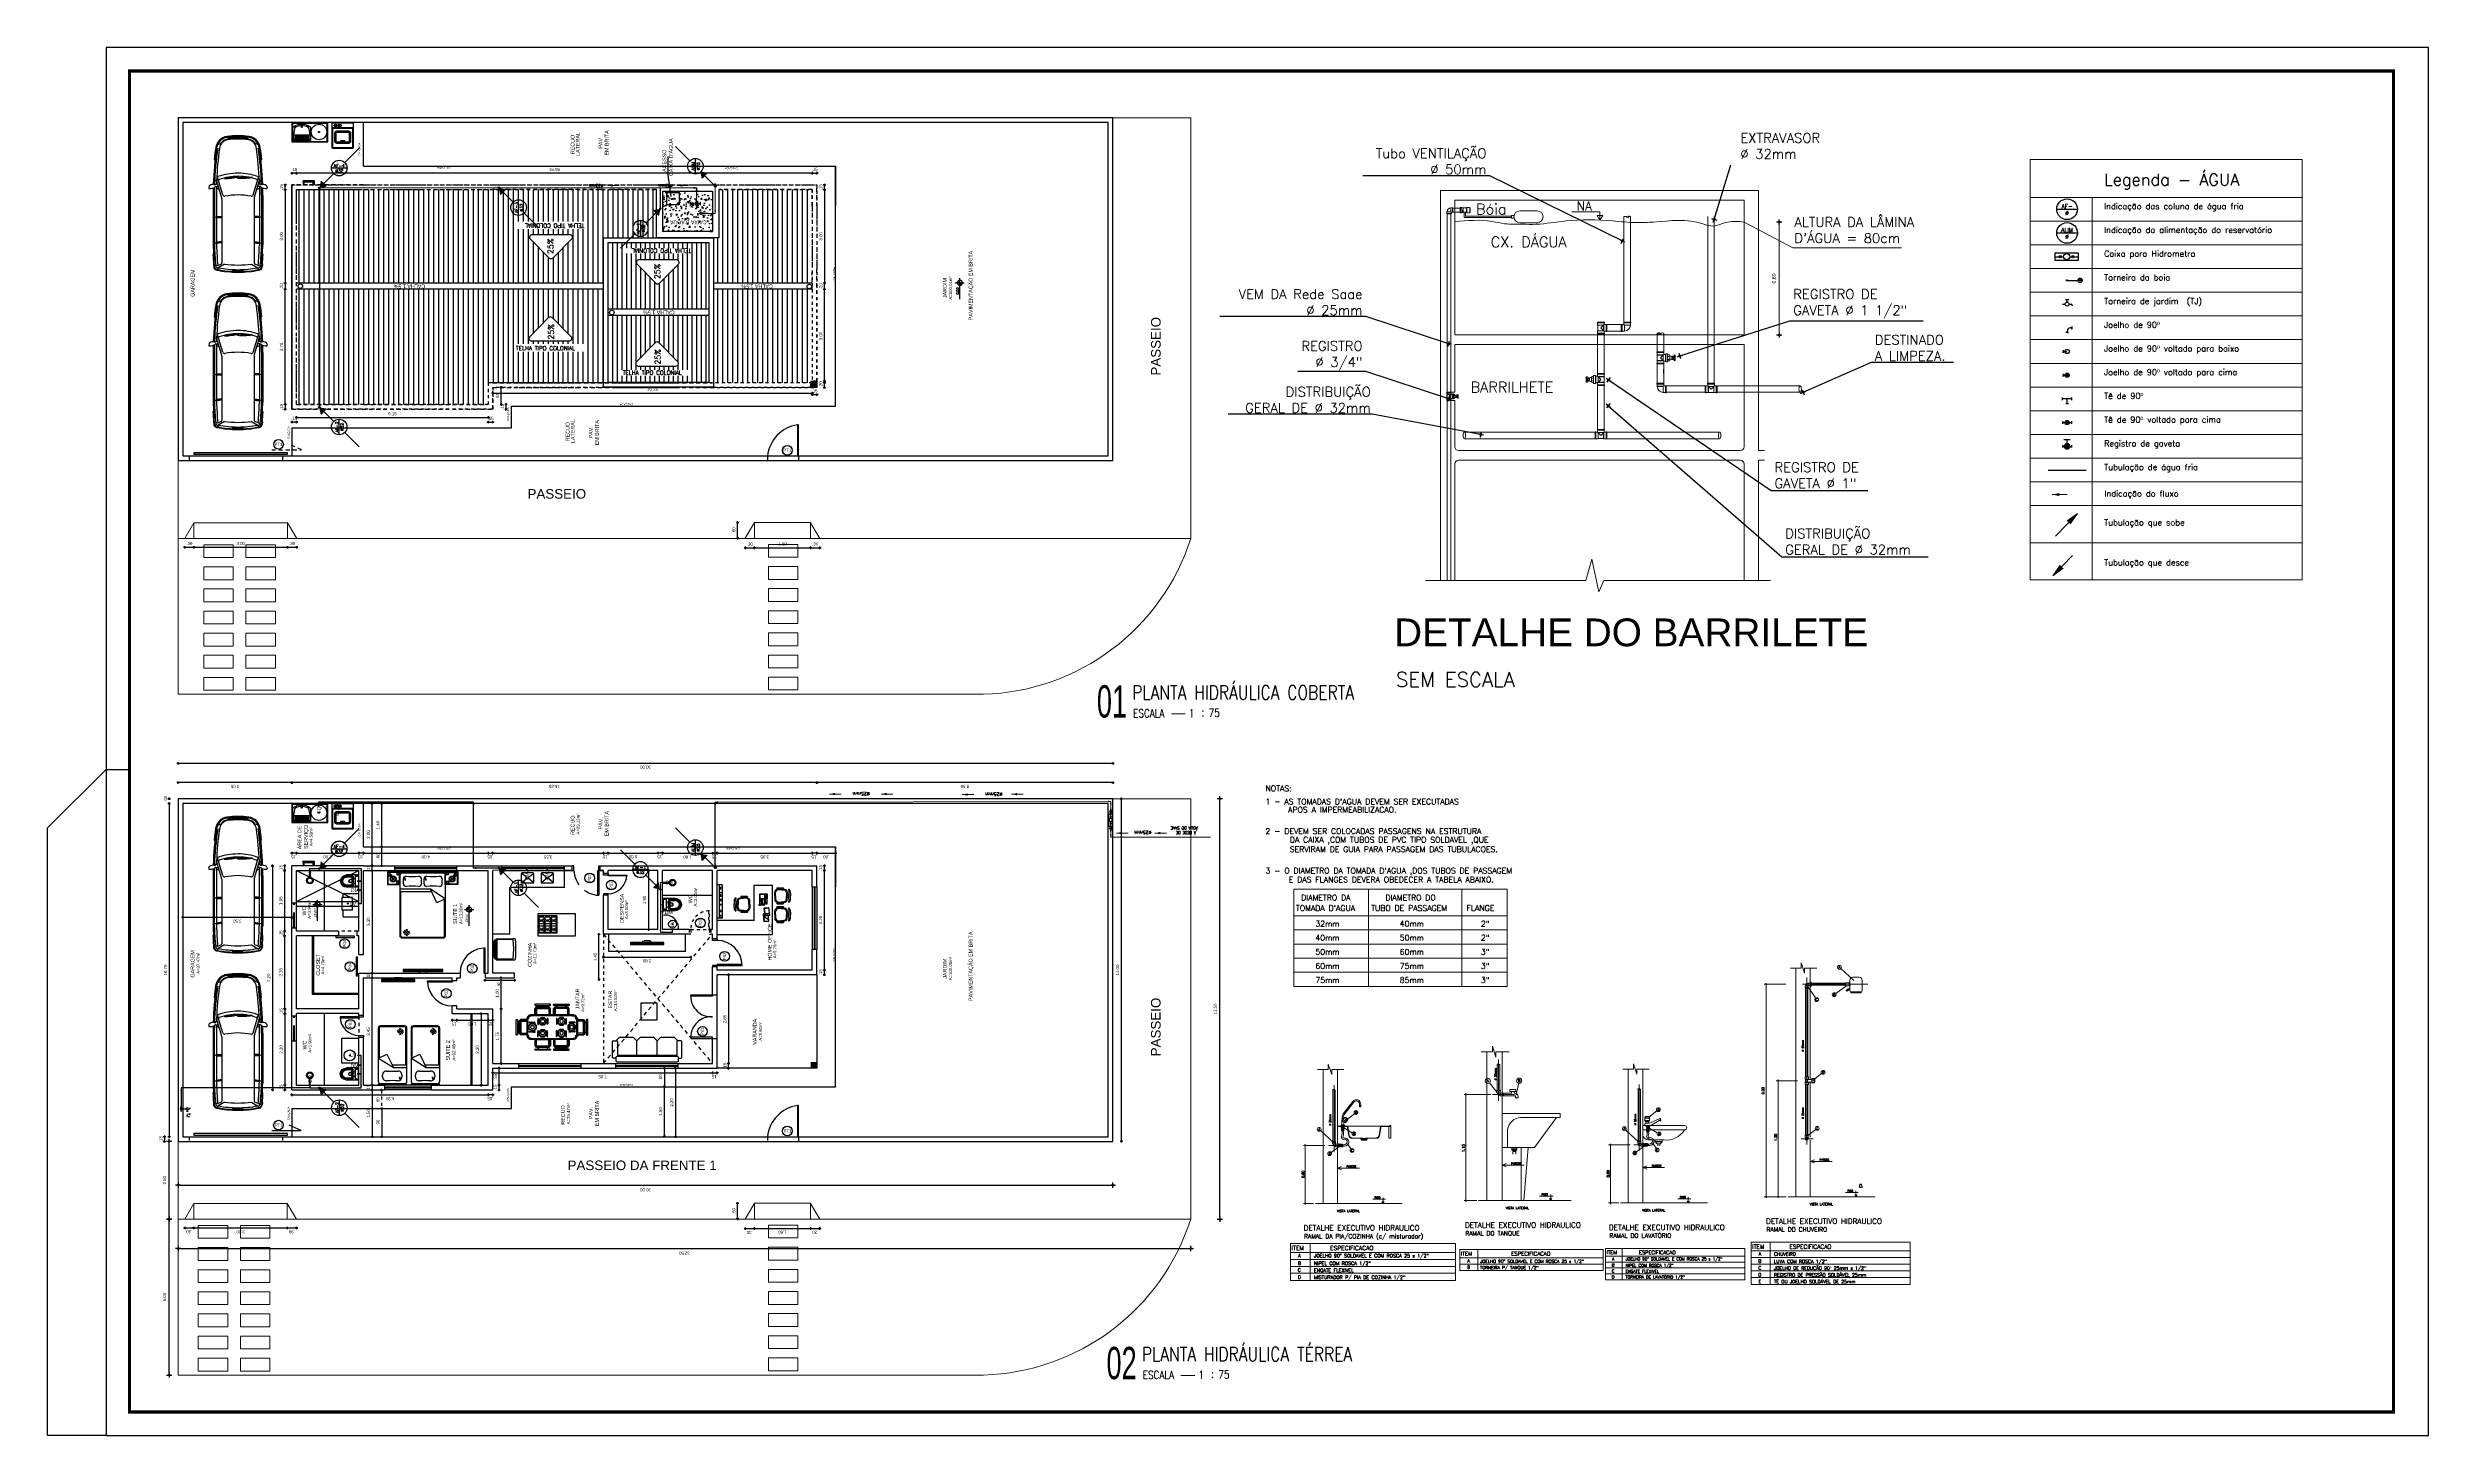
# Model space of a CAD drawing. Header units: millimetres. Extents: x 2426 to 2585, y 1215 to 1309.
# Drawn here: x 2507 to 2583.5, y 1264.5 to 1309.1 of the extents above; entities that cross this region are included whole.
import ezdxf
from ezdxf.enums import TextEntityAlignment as Align

# ---------------------------------------------------------------- set-up
doc = ezdxf.new("R2010")
doc.units = ezdxf.units.MM
for name, pattern in [('CENTER2', [28.575, 19.05, -3.175, 3.175, -3.175]), ('DASHDOT2', [12.7, 6.35, -3.175, 0, -3.175]), ('DASHED', [0.75, 0.5, -0.25]), ('HIDDEN', [0.375, 0.25, -0.125]), ('HIDDEN2', [0.1875, 0.125, -0.0625])]:
    doc.linetypes.add(name, pattern=pattern)
for name, color, linetype in [('01', 1, 'Continuous'), ('02', 2, 'Continuous'), ('08', 8, 'Continuous'), ('A-PEN-08', 8, 'Continuous'), ('A-PEN-B', 5, 'Continuous'), ('A-PEN-C', 4, 'Continuous'), ('A-PEN-G', 3, 'Continuous'), ('A-PEN-M', 6, 'Continuous'), ('APBAN', 4, 'Continuous'), ('BANHO_COZINHA', 7, 'Continuous'), ('CERC02', 3, 'Continuous'), ('CERÂMICA', 8, 'Continuous'), ('CONEXAO_AG_FRIA', 3, 'Continuous'), ('CONEXAO_ESGOTO', 7, 'Continuous'), ('CONEXÃO_HIDRÁULICA', 2, 'Continuous'), ('COTAS', 7, 'Continuous'), ('COZINHA', 7, 'Continuous'), ('DETALLHES_HIDRAULICO', 4, 'Continuous'), ('DIVERSOS', 4, 'Continuous'), ('HATCH', 8, 'Continuous'), ('MOVEIS', 7, 'Continuous'), ('MÓVEIS', 7, 'Continuous'), ('parede', 2, 'Continuous'), ('PORTAS', 3, 'Continuous'), ('proj', 8, 'HIDDEN'), ('PROJEÇÃO', 8, 'HIDDEN2'), ('SIMBOLOS_AGUA', 3, 'Continuous'), ('TEXT02', 3, 'Continuous'), ('TEXTO', 3, 'Continuous'), ('texto pequeno', 3, 'Continuous'), ('TEXTO0', 7, 'Continuous'), ('TEXTO2', 3, 'Continuous'), ('tubulação esg', 4, 'Continuous'), ('TUBULAÇÃO_HIDRÁULICA', 5, 'Continuous'), ('TXT_0', 7, 'Continuous'), ('TXT_1', 3, 'Continuous'), ('TXT_2', 6, 'Continuous')]:
    doc.layers.add(name, color=color, linetype=linetype)
for name, color, linetype, lineweight in [('E-TXT-G', 3, 'Continuous', 30), ('E-TXT-W', 7, 'Continuous', 15), ('E-TXT-Y', 2, 'Continuous', 40)]:
    doc.layers.add(name, color=color, linetype=linetype, lineweight=lineweight)
doc.styles.add('ADITIVOCAD', font='ROMANS.shx')
doc.styles.add('CARIMBO_DADOS', font='arial.ttf', dxfattribs={"height": 0.1})
doc.styles.add('COTAS', font='romans.shx')
doc.styles.add('R80', font='simplex.shx', dxfattribs={"height": 0.2})
doc.styles.add('REG140', font='romans.shx', dxfattribs={"width": 0.8, "height": 0.35})
doc.styles.add('REG80', font='romans.shx', dxfattribs={"width": 0.8, "height": 0.1})
doc.styles.add('ROMANS', font='romans', dxfattribs={"height": 0.1})
doc.styles.add('SANSSERIF', font='sas_____.pfb', dxfattribs={"height": 1})
doc.styles.add('SANSSERIF2', font='sanssb__.ttf', dxfattribs={"width": 0.8})
doc.dimstyles.new('COTAS', dxfattribs={"dimtxt": 0.08, "dimasz": 0.06, "dimexe": 0.18, "dimexo": 0.0625, "dimgap": 0.05, "dimtad": 1, "dimdec": 4, "dimzin": 4, "dimdsep": 46, "dimtxsty": 'R80', "dimblk1": 'DOT', "dimblk2": 'DOT', "dimsah": 1, "dimcen": 0.09, "dimse1": 1, "dimse2": 1, "dimclrt": 150, "dimadec": 0, "dimazin": 0, "dimtfac": 1, "dimtdec": 4, "dimtmove": 2, "dimatfit": 3, "dimldrblk": 'DOT', "dimfxl": 0, "dimtolj": 1, "dimtzin": 0, "dimarcsym": 0})
doc.dimstyles.new('COTAS_EXTERNAS', dxfattribs={"dimtxt": 0.1, "dimasz": 0.01, "dimexe": 0, "dimexo": 0, "dimgap": 0.07, "dimtad": 1, "dimzin": 5, "dimdsep": 46, "dimtxsty": 'CARIMBO_DADOS', "dimblk1": 'CIRCULOS', "dimblk2": 'CIRCULOS', "dimsah": 1, "dimcen": 0, "dimse1": 1, "dimse2": 1, "dimclrd": 8, "dimclre": 8, "dimclrt": 230, "dimadec": 0, "dimazin": 0, "dimtfac": 100, "dimtix": 1, "dimtmove": 2, "dimatfit": 3, "dimldrblk": 'CIRCULOS', "dimfxl": 0, "dimtolj": 1, "dimtzin": 5, "dimarcsym": 0})
pattern_1 = [(135, (2985.984509, -2586.1457387), (-0.003535533906, -0.003535533906), []), (225, (2985.984509, -2586.1457387), (0.003535533906, -0.003535533906), [])]

# ---------------------------------------------------------------- blocks, each defined once
blk = doc.blocks.new('IND_DES')
at = {"layer": 'E-TXT-W'}
blk.add_line((0.027, -0.243), (0.198, -0.243), dxfattribs=at)
at = {"layer": 'E-TXT-G', "style": 'REG80', "width": 0.8}
for s, p in [('ESCALA', (-0.446, -0.286)), ('1', (0.243, -0.286)), (':', (0.399, -0.271))]:
    blk.add_text(s, height=0.1, dxfattribs=at).set_placement(p)
blk.add_attdef('ESCALA', (0.49, -0.281), '', height=0.1, dxfattribs=at)
at = {"layer": 'E-TXT-W', "style": 'SANSSERIF2', "width": 0.6}
blk.add_attdef('00', text='', height=0.4, dxfattribs=at).set_placement((-0.708, -0.288), align=Align.CENTER)
at = {"layer": 'E-TXT-Y', "style": 'REG140', "width": 0.8}
for tag, p in [('PROJETO', (-0.456, 0.183)), ('DESENHO', (-0.458, -0.066))]:
    blk.add_attdef(tag, p, '', height=0.175, dxfattribs=at)
blk = doc.blocks.new('Astra3')
for p, q in [((-0.267, 0.93), (-0.225, 0.937)), ((0.009, 0.797), (1.617, 0.797)), ((1.918, 0.785), (1.919, 0.805)), ((2.234, 0.766), (2.305, 0.76)), ((2.236, 0.786), (2.307, 0.779)), ((-1.788, 0.329), (-1.853, 0.29)), ((-1.634, 0.627), (-1.66, 0.629)), ((-1.626, 0.612), (-1.653, 0.557)), ((-1.14, 0.762), (-1.137, 0.729)), ((-0.002, 0.487), (-0.561, 0.654)), ((-0.464, 0.688), (-0.365, 0.688)), ((0.068, 0.529), (-0.464, 0.688)), ((-0.336, 0.731), (-0.337, 0.723)), ((-0.265, 0.709), (-0.269, 0.67)), ((-0.267, 0.687), (1.617, 0.687)), ((-0.173, 0.601), (-0.217, 0.688)), ((0.125, 0.521), (2.19, 0.521)), ((0.687, 0.688), (0.692, 0.521)), ((0.711, 0.688), (0.711, 0.521)), ((0.736, 0.688), (0.731, 0.521)), ((1.499, 0.521), (1.523, 0.688)), ((1.519, 0.521), (1.543, 0.688)), ((1.539, 0.521), (1.564, 0.688)), ((2.223, 0.432), (2.343, 0.633)), ((2.264, 0.65), (2.228, 0.547)), ((2.264, 0.65), (2.274, 0.762)), ((2.349, 0.644), (2.398, 0.651)), ((-1.788, -0.329), (-1.853, -0.29)), ((-1.634, -0.627), (-1.66, -0.629)), ((-1.626, -0.612), (-1.653, -0.557)), ((-1.14, -0.762), (-1.137, -0.729)), ((-0.002, -0.487), (-0.561, -0.654)), ((0.068, -0.529), (-0.464, -0.688)), ((-0.464, -0.688), (-0.365, -0.688)), ((-0.336, -0.731), (-0.337, -0.723)), ((-0.265, -0.709), (-0.269, -0.67)), ((-0.267, -0.687), (1.617, -0.687)), ((-0.173, -0.601), (-0.217, -0.688)), ((0.125, -0.521), (2.19, -0.521)), ((0.687, -0.688), (0.692, -0.521)), ((0.711, -0.688), (0.711, -0.521)), ((0.736, -0.688), (0.731, -0.521)), ((1.499, -0.521), (1.523, -0.688)), ((1.519, -0.521), (1.543, -0.688)), ((1.539, -0.521), (1.564, -0.688)), ((2.223, -0.432), (2.343, -0.633)), ((2.264, -0.65), (2.228, -0.547)), ((2.234, -0.766), (2.305, -0.76)), ((2.264, -0.65), (2.274, -0.762)), ((2.349, -0.644), (2.398, -0.651)), ((-0.267, -0.93), (-0.225, -0.937)), ((0.009, -0.797), (1.617, -0.797)), ((1.918, -0.785), (1.919, -0.805)), ((2.236, -0.786), (2.307, -0.779))]:
    blk.add_line(p, q)
at = {"color": 9}
for p, q in [((0.396, 0.792), (0.396, 0.797)), ((0.411, 0.777), (0.64, 0.777)), ((0.655, 0.792), (0.655, 0.797)), ((1.301, 0.792), (1.301, 0.797)), ((1.316, 0.777), (1.436, 0.777)), ((1.451, 0.792), (1.451, 0.797)), ((-1.86, 0), (-1.814, 0.071)), ((-1.848, 0), (-1.814, 0.051)), ((-1.808, 0.299), (-1.836, 0.283)), ((-1.805, 0.048), (-1.805, 0)), ((-0.584, 0.026), (-0.593, 0.024)), ((-0.593, 0.024), (-0.533, -0.437)), ((-0.567, 0.452), (-0.551, -0.013)), ((-0.558, 0.452), (-0.567, 0.452)), ((0.009, 0.757), (1.617, 0.757)), ((2.438, 0.161), (2.398, 0.159)), ((-1.86, 0), (-1.814, -0.071)), ((-1.848, 0), (-1.814, -0.051)), ((-1.808, -0.299), (-1.836, -0.283)), ((-1.805, -0.048), (-1.805, 0)), ((-0.551, -0.013), (-0.541, -0.013)), ((-0.533, -0.437), (-0.523, -0.436)), ((0.009, -0.757), (1.617, -0.757)), ((2.438, -0.161), (2.398, -0.159)), ((0.396, -0.792), (0.396, -0.797)), ((0.411, -0.777), (0.64, -0.777)), ((0.655, -0.792), (0.655, -0.797)), ((1.301, -0.792), (1.301, -0.797)), ((1.316, -0.777), (1.436, -0.777)), ((1.451, -0.792), (1.451, -0.797))]:
    blk.add_line(p, q, dxfattribs=at)
for centre, radius, start, end in [((-0.036, -8.863), 9.66, 91.77073, 98.76148), ((-0.079, 0.782), 0.255, 151.22655, 184.99416), ((-0.259, 0.881), 0.05, 99.21009, 151.22655), ((-0.271, 0.775), 0.0411, 308.17268, 348.7801), ((-0.693, 0.937), 0.492, 339.87798, 357.69126), ((-0.221, 0.917), 0.02, 357.69126, 99.21009), ((0.009, -12.003), 12.801, 90, 91.03052), ((0.408, 0.699), 0.304, 357.88131, 18.9108), ((1.388, 0.696), 0.155, 356.98734, 40.85519), ((1.018, -16.836), 17.643, 86.04929, 88.05621), ((1.018, -16.836), 17.663, 86.04929, 87.0782), ((2.297, 0.66), 0.12, 11.2743, 85.13304), ((0.595, 0), 2.495, 171.96936, 180.0078), ((0.595, 0), 2.495, 179.9922, 188.03064), ((-1.45, 0.289), 0.43, 98.29586, 171.96936), ((0.595, 0), 2.465, 171.96936, 180.0078), ((0.595, 0), 2.465, 179.9922, 188.03064), ((-1.45, 0.289), 0.4, 98.29586, 171.96936), ((0.595, 0), 2.405, 171.90629, 172.15702), ((-1.469, 0.294), 0.32, 125.71071, 171.90629), ((-1.662, 0.562), 0.01, 305.71071, 333.52505), ((-1.635, 0.617), 0.01, 333.52505, 84.65772), ((0.047, -9.974), 10.802, 96.3074, 98.29586), ((1.198, 0.006), 1.894, 160.39008, 180.01379), ((1.338, 0.018), 2.034, 180.32469, 198.9193), ((1.198, 0.006), 1.794, 169.09502, 180.01379), ((1.2, -0.006), 1.795, 179.63164, 199.4683), ((-0.567, 0.635), 0.02, 73.38811, 160.39008), ((1.198, 0.006), 1.794, 160.5282, 167.22), ((-0.465, 0.594), 0.03, 73.38811, 160.5282), ((0.245, -20.893), 21.585, 91.6727, 91.71269), ((-0.386, 0.733), 0.05, 271.6727, 348.10834), ((-0.433, 0.751), 0.1, 348.10834, 4.99416), ((-0.239, 0.667), 0.03, 173.57994, 258.01363), ((-0.215, 0.704), 0.05, 128.17268, 173.57994), ((-0.019, 0.43), 0.06, 348.90491, 73.38811), ((3.643, -0.135), 3.645, 171.27025, 177.87638), ((0.125, 0.721), 0.2, 253.38811, 270), ((1.251, -11.393), 12.086, 85.18943, 88.27989), ((2.19, 0.561), 0.04, 270, 340.59914), ((-1.013, 0), 3.265, 0, 7.60432), ((-1.013, 0), 3.265, 352.39568, 0), ((0.362, -20.911), 21.708, 84.87879, 84.95798), ((2.295, 0.66), 0.05, 10.53829, 85.13304), ((2.297, 0.66), 0.1, 11.2743, 85.13304), ((-1.013, 0), 3.415, 0, 10.68669), ((-1.013, 0), 3.415, 349.31331, 0), ((-1.013, 0.045), 3.415, 10.11523, 10.53829), ((-1.013, 0), 3.475, 0, 11.2743), ((-1.013, 0), 3.475, 348.7257, 0), ((-1.013, 0), 3.495, 0, 11.2743), ((-1.013, 0), 3.495, 348.7257, 0), ((-1.45, -0.289), 0.43, 188.03064, 261.70414), ((-1.45, -0.289), 0.4, 188.03064, 261.70414), ((0.595, 0), 2.405, 187.84298, 188.09371), ((-1.469, -0.294), 0.32, 188.09371, 234.28929), ((-1.662, -0.562), 0.01, 26.47495, 54.28929), ((-1.635, -0.617), 0.01, 275.34228, 26.47495), ((0.047, 9.974), 10.802, 261.70414, 263.6926), ((-0.036, 8.863), 9.66, 261.23852, 268.22927), ((-0.567, -0.635), 0.02, 199.60992, 286.61189), ((-0.465, -0.594), 0.03, 199.4718, 286.61189), ((0.245, 20.893), 21.585, 268.28731, 268.3273), ((-0.386, -0.733), 0.05, 11.89166, 88.3273), ((-0.433, -0.751), 0.1, 355.00584, 11.89166), ((-0.079, -0.782), 0.255, 175.00584, 208.77345), ((-0.239, -0.667), 0.03, 101.98637, 186.42006), ((-0.215, -0.704), 0.05, 186.42006, 231.82732), ((-0.271, -0.775), 0.0411, 11.2199, 51.82732), ((-0.019, -0.43), 0.06, 286.61189, 11.09509), ((3.643, 0.135), 3.645, 182.12362, 188.72975), ((0.125, -0.721), 0.2, 90, 106.61189), ((0.408, -0.699), 0.304, 341.0892, 2.11869), ((1.388, -0.696), 0.155, 319.14481, 3.01266), ((1.251, 11.393), 12.086, 271.72011, 274.81057), ((2.19, -0.561), 0.04, 19.40086, 90), ((0.362, 20.911), 21.708, 275.04202, 275.12121), ((2.295, -0.66), 0.05, 274.86696, 349.46171), ((2.297, -0.66), 0.1, 274.86696, 348.7257), ((2.297, -0.66), 0.12, 274.86696, 348.7257), ((-1.013, -0.045), 3.415, 349.46171, 349.88477), ((-0.259, -0.881), 0.05, 208.77345, 260.78991), ((-0.693, -0.937), 0.492, 2.30874, 20.12202), ((-0.221, -0.917), 0.02, 260.78991, 2.30874), ((0.009, 12.003), 12.801, 268.96948, 270), ((1.018, 16.836), 17.643, 271.94379, 273.95071), ((1.018, 16.836), 17.663, 272.9218, 273.95071)]:
    blk.add_arc(centre, radius, start, end)
for centre, radius, start, end in [((0.411, 0.792), 0.015, 180, 270), ((0.64, 0.792), 0.015, 270, 0), ((1.316, 0.792), 0.015, 180, 270), ((1.436, 0.792), 0.015, 270, 0), ((0.595, 0), 2.455, 173.74716, 180.00001), ((0.595, 0), 2.443, 173.30066, 179.57266), ((-1.826, 0.266), 0.02, 120.47664, 173.74716), ((0.595, 0), 2.431, 173.0859, 179.13608), ((0.595, 0), 2.419, 172.87714, 178.68983), ((-1.839, 0.087), 0.03, 326.35995, 357.95563), ((-1.81, 0.048), 0.005, 0, 146.48631), ((0.595, 0), 2.405, 173.09438, 177.95563), ((-1.803, 0.291), 0.01, 353.09438, 120.47664), ((0.595, 0), 2.385, 171.90629, 180.0078), ((-1.469, 0.294), 0.3, 93.68937, 171.90629), ((-0.036, -8.863), 9.621, 91.77157, 98.76564), ((-0.009, -9.853), 10.55, 92.47101, 98.0602), ((-2.775, -0.497), 2.253, 1.55981, 13.40987), ((-2.789, 0.14), 2.253, 356.10764, 7.9577), ((0.176, -23.379), 24.034, 91.44683, 91.45029), ((0.009, -12.003), 12.761, 90, 91.09598), ((1.482, -5.974), 6.732, 83.28249, 88.8635), ((-1.013, 0), 3.455, 0, 2.66282), ((-1.013, 0), 3.455, 357.33718, 0), ((0.595, 0), 2.455, 179.99999, 186.25284), ((0.595, 0), 2.443, 180.42734, 186.69934), ((-1.826, -0.266), 0.02, 186.25284, 239.52336), ((0.595, 0), 2.431, 180.86392, 186.9141), ((0.595, 0), 2.419, 181.31017, 187.12286), ((-1.81, -0.048), 0.005, 213.51369, 0), ((-1.839, -0.087), 0.03, 2.04437, 33.64005), ((0.595, 0), 2.405, 182.04437, 186.90562), ((-1.803, -0.291), 0.01, 239.52336, 6.90562), ((0.595, 0), 2.385, 179.9922, 188.09371), ((-1.469, -0.294), 0.3, 188.09371, 266.31063), ((-0.036, 8.863), 9.621, 261.23436, 268.22843), ((-0.009, 9.853), 10.55, 261.9398, 267.52899), ((0.176, 23.379), 24.034, 268.54971, 268.55317), ((0.009, 12.003), 12.761, 268.90402, 270), ((1.482, 5.974), 6.732, 271.1365, 276.71751), ((0.411, -0.792), 0.015, 90, 180), ((0.64, -0.792), 0.015, 0, 90), ((1.316, -0.792), 0.015, 90, 180), ((1.436, -0.792), 0.015, 0, 90)]:
    blk.add_arc(centre, radius, start, end, dxfattribs=at)
blk = doc.blocks.new('TANQUE2')
at = {"layer": 'BANHO_COZINHA'}
for p, q in [((-0.494, -0.182), (-0.524, -0.377)), ((-0.524, -0.377), (0.001, -0.377)), ((-0.493, -0.407), (-0.029, -0.407)), ((-0.493, -0.437), (-0.029, -0.437)), ((-0.493, -0.467), (-0.029, -0.467)), ((-0.493, -0.497), (-0.029, -0.497)), ((-0.493, -0.527), (-0.029, -0.527)), ((-0.029, -0.182), (0.001, -0.377))]:
    blk.add_line(p, q, dxfattribs=at)
for points in [[(-0.575, -0.6), (0.575, -0.6), (0.575, 0), (-0.575, 0)], [(0.56, -0.015), (-0.56, -0.015), (-0.56, -0.585), (0.56, -0.585)]]:
    blk.add_lwpolyline(points, close=True, dxfattribs=at)
blk.add_lwpolyline([(-0.544, -0.141, -0.153737), (-0.529, -0.12, -0.338906), (0.007, -0.12, -0.256007), (0.021, -0.145), (0.021, -0.557), (-0.544, -0.557)], format="xyb", close=True, dxfattribs=at)
blk.add_lwpolyline([(0.001, -0.377), (0.001, -0.537), (-0.524, -0.537), (-0.524, -0.377, -0.125189)], format="xyb", dxfattribs=at)
for centre, radius in [((-0.261, -0.118), 0.0177), ((0.295, -0.283), 0.25), ((0.295, -0.283), 0.0177)]:
    blk.add_circle(centre, radius, dxfattribs=at)
for centre, radius, start, end in [((-0.444, -0.182), 0.05, 132.73834, 180), ((-0.261, -0.47), 0.391, 57.74582, 123.74994), ((-0.079, -0.182), 0.05, 0, 57.74582)]:
    blk.add_arc(centre, radius, start, end, dxfattribs=at)
blk = doc.blocks.new('MAQ_LAV')
at = {"layer": 'MOVEIS'}
for p, q in [((0.7, 0), (0, 0)), ((0, 0), (0, -0.78)), ((0.7, -0.78), (0.7, 0)), ((0.7, -0.15), (0, -0.15)), ((0.02, -0.19), (0.02, -0.76)), ((0.66, -0.17), (0.04, -0.17)), ((0.144, -0.107), (0.092, -0.055)), ((0.151, -0.1), (0.099, -0.048)), ((0.281, -0.107), (0.229, -0.055)), ((0.288, -0.1), (0.237, -0.048)), ((0.28, -0.603), (0.28, -0.583)), ((0.42, -0.603), (0.28, -0.603)), ((0.4, -0.563), (0.3, -0.563)), ((0.42, -0.603), (0.42, -0.583)), ((0.68, -0.76), (0.68, -0.19)), ((0.02, -0.8), (0.68, -0.8)), ((0.04, -0.78), (0.66, -0.78))]:
    blk.add_line(p, q, dxfattribs=at)
for points in [[(0.16, -0.65, -0.414214), (0.1, -0.59), (0.1, -0.31, -0.414214), (0.16, -0.25), (0.54, -0.25, -0.414214), (0.6, -0.31), (0.6, -0.59, -0.414214), (0.54, -0.65)], [(0.16, -0.612, -0.414214), (0.138, -0.59), (0.138, -0.31, -0.414214), (0.16, -0.288), (0.54, -0.288, -0.414214), (0.562, -0.31), (0.562, -0.59, -0.414214), (0.54, -0.612)]]:
    blk.add_lwpolyline(points, format="xyb", close=True, dxfattribs=at)
for centre, radius in [((0.122, -0.078), 0.0468), ((0.122, -0.078), 0.037), ((0.259, -0.078), 0.0468), ((0.259, -0.078), 0.037)]:
    blk.add_circle(centre, radius, dxfattribs=at)
for centre, start, end in [((0.04, -0.19), 90, 180), ((0.04, -0.76), 180, 270), ((0.3, -0.583), 90, 180), ((0.4, -0.583), 360, 90), ((0.66, -0.19), 0, 90), ((0.66, -0.76), 270, 0), ((0.02, -0.78), 180, 270), ((0.68, -0.78), 270, 0)]:
    blk.add_arc(centre, 0.02, start, end, dxfattribs=at)
blk = doc.blocks.new('Adc_nivelpl')
h = blk.add_hatch()
h.set_pattern_fill('_U', color=256, scale=0.005, angle=45, style=0, double=1)
h.set_pattern_definition([(45, (-5.8772514, -3.5161936), (-0.003535534, 0.003535534), []), (135, (-5.8772514, -3.5161936), (-0.003535534, -0.003535534), [])])
h.paths.add_polyline_path([(0.2, -0.09, 0.414214), (0.09, -0.2), (0.2, -0.2)])
h.paths.add_polyline_path([(0.2, -0.2), (0.2, -0.3, 0.414214), (0.3, -0.2)])
for p, q in [((0.2, 0), (0.2, -0.39)), ((0.9, -0.2), (0, -0.2))]:
    blk.add_line(p, q)
blk.add_circle((0.2, -0.2), 0.109)
at = {"flags": 8}
blk.add_attdef('NIVEL', (0.36, -0.15), '', height=0.1, dxfattribs=at)
blk = doc.blocks.new('ADC_SETA3')
blk.add_lwpolyline([(-0.303, 0), (0.303, 0, 0.668179), (0.332, 0.068), (0.028, 0.375, 0.414214), (-0.028, 0.375), (-0.332, 0.068, 0.668179), (-0.303, 0), (-0.303, 0)], format="xyb")
blk = doc.blocks.new('CIRCULOS')
at = {"layer": 'A-PEN-M'}
for p, q in [((-4, 0), (4, 0)), ((0, 4), (0, -4))]:
    blk.add_line(p, q, dxfattribs=at)
for radius in [2, 1]:
    blk.add_circle((0, 0), radius, dxfattribs=at)
blk = doc.blocks.new('*D135')
at = {"layer": 'A-PEN-B', "color": 8, "lineweight": -2, "ltscale": 0.25, "transparency": 16777216}
blk.add_line((2514.664, 1304.53), (2514.664, 1301.55), dxfattribs=at)
at = {"layer": 'Defpoints', "color": 0, "ltscale": 0.25, "transparency": 16777216}
for p in [(2515.03, 1304.54), (2514.664, 1301.54), (2514.88, 1301.54)]:
    blk.add_point(p, dxfattribs=at)
at = {"layer": 'A-PEN-B', "color": 8, "lineweight": -2, "ltscale": 0.25, "transparency": 16777216, "xscale": 0.01, "yscale": 0.01, "zscale": 0.01}
for p, rotation in [((2514.664, 1304.54), 90), ((2514.664, 1301.54), 270)]:
    blk.add_blockref('CIRCULOS', p, dxfattribs=dict(at, rotation=rotation))
at = {"layer": 'A-PEN-B', "color": 230, "ltscale": 0.25, "transparency": 16777216, "insert": (2514.543, 1303.04), "char_height": 0.1, "attachment_point": 5, "rotation": 90, "style": 'CARIMBO_DADOS'}
blk.add_mtext('\\A1;3.00', dxfattribs=at)
blk = doc.blocks.new('*D136')
at = {"layer": 'A-PEN-B', "color": 8, "lineweight": -2, "ltscale": 0.25, "transparency": 16777216}
blk.add_line((2514.664, 1297.65), (2514.664, 1301.33), dxfattribs=at)
at = {"layer": 'Defpoints', "color": 0, "ltscale": 0.25, "transparency": 16777216}
for p in [(2514.664, 1301.34), (2514.883, 1301.34), (2515.03, 1297.64)]:
    blk.add_point(p, dxfattribs=at)
at = {"layer": 'A-PEN-B', "color": 8, "lineweight": -2, "ltscale": 0.25, "transparency": 16777216, "xscale": 0.01, "yscale": 0.01, "zscale": 0.01}
for p, rotation in [((2514.664, 1301.34), 90), ((2514.664, 1297.64), 270)]:
    blk.add_blockref('CIRCULOS', p, dxfattribs=dict(at, rotation=rotation))
at = {"layer": 'A-PEN-B', "color": 230, "ltscale": 0.25, "transparency": 16777216, "insert": (2514.543, 1299.49), "char_height": 0.1, "attachment_point": 5, "rotation": 90, "style": 'CARIMBO_DADOS'}
blk.add_mtext('\\A1;3.70', dxfattribs=at)
blk = doc.blocks.new('*D137')
at = {"layer": 'A-PEN-B', "color": 8, "lineweight": -2, "ltscale": 0.25, "transparency": 16777216}
for p, q in [((2514.664, 1301.55), (2514.664, 1301.56)), ((2514.664, 1301.54), (2514.664, 1301.34)), ((2514.664, 1301.33), (2514.664, 1301.32))]:
    blk.add_line(p, q, dxfattribs=at)
at = {"layer": 'Defpoints', "color": 0, "ltscale": 0.25, "transparency": 16777216}
for p in [(2514.664, 1301.54), (2514.664, 1301.34), (2514.664, 1301.34)]:
    blk.add_point(p, dxfattribs=at)
at = {"layer": 'A-PEN-B', "color": 8, "lineweight": -2, "ltscale": 0.25, "transparency": 16777216, "xscale": 0.01, "yscale": 0.01, "zscale": 0.01}
for p, rotation in [((2514.664, 1301.54), 270), ((2514.664, 1301.34), 90)]:
    blk.add_blockref('CIRCULOS', p, dxfattribs=dict(at, rotation=rotation))
at = {"layer": 'A-PEN-B', "color": 230, "ltscale": 0.25, "transparency": 16777216, "insert": (2514.543, 1301.44), "char_height": 0.1, "attachment_point": 5, "rotation": 90, "style": 'CARIMBO_DADOS'}
blk.add_mtext('\\A1;.20', dxfattribs=at)
blk = doc.blocks.new('*D138')
at = {"layer": 'A-PEN-B', "color": 8, "lineweight": -2, "ltscale": 0.25, "transparency": 16777216}
blk.add_line((2515.04, 1297.227), (2521.17, 1297.227), dxfattribs=at)
at = {"layer": 'Defpoints', "color": 0, "ltscale": 0.25, "transparency": 16777216}
for p in [(2515.03, 1297.64), (2521.18, 1297.64), (2521.18, 1297.227)]:
    blk.add_point(p, dxfattribs=at)
at = {"layer": 'A-PEN-B', "color": 8, "lineweight": -2, "ltscale": 0.25, "transparency": 16777216, "xscale": 0.01, "yscale": 0.01, "zscale": 0.01, "rotation": 180}
blk.add_blockref('CIRCULOS', (2515.03, 1297.227), dxfattribs=at)
at = {"layer": 'A-PEN-B', "color": 8, "lineweight": -2, "ltscale": 0.25, "transparency": 16777216, "xscale": 0.01, "yscale": 0.01, "zscale": 0.01}
blk.add_blockref('CIRCULOS', (2521.18, 1297.227), dxfattribs=at)
at = {"layer": 'A-PEN-B', "color": 230, "ltscale": 0.25, "transparency": 16777216, "insert": (2518.105, 1297.348), "char_height": 0.1, "attachment_point": 5, "style": 'CARIMBO_DADOS'}
blk.add_mtext('\\A1;6.15', dxfattribs=at)
blk = doc.blocks.new('*D198')
at = {"layer": 'A-PEN-B', "color": 8, "lineweight": -2, "ltscale": 0.25, "transparency": 16777216}
blk.add_line((2521.6, 1297.65), (2521.6, 1298.18), dxfattribs=at)
at = {"layer": 'Defpoints', "color": 0, "ltscale": 0.25, "transparency": 16777216}
for p in [(2521.18, 1297.64), (2521.33, 1298.19), (2521.6, 1298.19)]:
    blk.add_point(p, dxfattribs=at)
at = {"layer": 'A-PEN-B', "color": 8, "lineweight": -2, "ltscale": 0.25, "transparency": 16777216, "xscale": 0.01, "yscale": 0.01, "zscale": 0.01}
for p, rotation in [((2521.6, 1298.19), 90), ((2521.6, 1297.64), 270)]:
    blk.add_blockref('CIRCULOS', p, dxfattribs=dict(at, rotation=rotation))
at = {"layer": 'A-PEN-B', "color": 230, "ltscale": 0.25, "transparency": 16777216, "insert": (2521.48, 1297.915), "char_height": 0.1, "attachment_point": 5, "rotation": 90, "style": 'CARIMBO_DADOS'}
blk.add_mtext('\\A1;.55', dxfattribs=at)
blk = doc.blocks.new('*D199')
at = {"layer": 'A-PEN-B', "color": 8, "lineweight": -2, "ltscale": 0.25, "transparency": 16777216}
blk.add_line((2521.34, 1298.01), (2531.57, 1298.01), dxfattribs=at)
at = {"layer": 'Defpoints', "color": 0, "ltscale": 0.25, "transparency": 16777216}
for p in [(2531.58, 1298.34), (2521.33, 1298.19), (2531.58, 1298.01)]:
    blk.add_point(p, dxfattribs=at)
at = {"layer": 'A-PEN-B', "color": 8, "lineweight": -2, "ltscale": 0.25, "transparency": 16777216, "xscale": 0.01, "yscale": 0.01, "zscale": 0.01, "rotation": 180}
blk.add_blockref('CIRCULOS', (2521.33, 1298.01), dxfattribs=at)
at = {"layer": 'A-PEN-B', "color": 8, "lineweight": -2, "ltscale": 0.25, "transparency": 16777216, "xscale": 0.01, "yscale": 0.01, "zscale": 0.01}
blk.add_blockref('CIRCULOS', (2531.58, 1298.01), dxfattribs=at)
at = {"layer": 'A-PEN-B', "color": 230, "ltscale": 0.25, "transparency": 16777216, "insert": (2526.455, 1298.131), "char_height": 0.1, "attachment_point": 5, "style": 'CARIMBO_DADOS'}
blk.add_mtext('\\A1;10.25', dxfattribs=at)
blk = doc.blocks.new('*D139')
at = {"layer": 'A-PEN-B', "color": 8, "lineweight": -2, "ltscale": 0.25, "transparency": 16777216}
blk.add_line((2531.973, 1298.35), (2531.973, 1301.33), dxfattribs=at)
at = {"layer": 'Defpoints', "color": 0, "ltscale": 0.25, "transparency": 16777216}
for p in [(2531.728, 1301.34), (2531.973, 1301.34), (2531.58, 1298.34)]:
    blk.add_point(p, dxfattribs=at)
at = {"layer": 'A-PEN-B', "color": 8, "lineweight": -2, "ltscale": 0.25, "transparency": 16777216, "xscale": 0.01, "yscale": 0.01, "zscale": 0.01}
for p, rotation in [((2531.973, 1301.34), 90), ((2531.973, 1298.34), 270)]:
    blk.add_blockref('CIRCULOS', p, dxfattribs=dict(at, rotation=rotation))
at = {"layer": 'A-PEN-B', "color": 230, "ltscale": 0.25, "transparency": 16777216, "insert": (2531.852, 1299.84), "char_height": 0.1, "attachment_point": 5, "rotation": 90, "style": 'CARIMBO_DADOS'}
blk.add_mtext('\\A1;3.00', dxfattribs=at)
blk = doc.blocks.new('*D200')
at = {"layer": 'A-PEN-B', "color": 8, "lineweight": -2, "ltscale": 0.25, "transparency": 16777216}
for p, q in [((2531.973, 1301.55), (2531.973, 1301.56)), ((2531.973, 1301.34), (2531.973, 1301.54)), ((2531.973, 1301.33), (2531.973, 1301.32))]:
    blk.add_line(p, q, dxfattribs=at)
at = {"layer": 'Defpoints', "color": 0, "ltscale": 0.25, "transparency": 16777216}
for p in [(2531.58, 1301.54), (2531.58, 1301.34), (2531.973, 1301.54)]:
    blk.add_point(p, dxfattribs=at)
at = {"layer": 'A-PEN-B', "color": 8, "lineweight": -2, "ltscale": 0.25, "transparency": 16777216, "xscale": 0.01, "yscale": 0.01, "zscale": 0.01}
for p, rotation in [((2531.973, 1301.54), 270), ((2531.973, 1301.34), 90)]:
    blk.add_blockref('CIRCULOS', p, dxfattribs=dict(at, rotation=rotation))
at = {"layer": 'A-PEN-B', "color": 230, "ltscale": 0.25, "transparency": 16777216, "insert": (2531.852, 1301.44), "char_height": 0.1, "attachment_point": 5, "rotation": 90, "style": 'CARIMBO_DADOS'}
blk.add_mtext('\\A1;.20', dxfattribs=at)
blk = doc.blocks.new('*D201')
at = {"layer": 'A-PEN-B', "color": 8, "lineweight": -2, "ltscale": 0.25, "transparency": 16777216}
blk.add_line((2531.973, 1304.53), (2531.973, 1301.55), dxfattribs=at)
at = {"layer": 'Defpoints', "color": 0, "ltscale": 0.25, "transparency": 16777216}
for p in [(2531.58, 1304.54), (2531.58, 1301.54), (2531.973, 1301.54)]:
    blk.add_point(p, dxfattribs=at)
at = {"layer": 'A-PEN-B', "color": 8, "lineweight": -2, "ltscale": 0.25, "transparency": 16777216, "xscale": 0.01, "yscale": 0.01, "zscale": 0.01}
for p, rotation in [((2531.973, 1304.54), 90), ((2531.973, 1301.54), 270)]:
    blk.add_blockref('CIRCULOS', p, dxfattribs=dict(at, rotation=rotation))
at = {"layer": 'A-PEN-B', "color": 230, "ltscale": 0.25, "transparency": 16777216, "insert": (2531.852, 1303.04), "char_height": 0.1, "attachment_point": 5, "rotation": 90, "style": 'CARIMBO_DADOS'}
blk.add_mtext('\\A1;3.00', dxfattribs=at)
blk = doc.blocks.new('*D140')
at = {"layer": 'A-PEN-B', "color": 8, "lineweight": -2, "ltscale": 0.25, "transparency": 16777216}
blk.add_line((2531.57, 1305.067), (2515.04, 1305.067), dxfattribs=at)
at = {"layer": 'Defpoints', "color": 0, "ltscale": 0.25, "transparency": 16777216}
for p in [(2515.03, 1305.067), (2515.03, 1304.54), (2531.58, 1304.54)]:
    blk.add_point(p, dxfattribs=at)
at = {"layer": 'A-PEN-B', "color": 8, "lineweight": -2, "ltscale": 0.25, "transparency": 16777216, "xscale": 0.01, "yscale": 0.01, "zscale": 0.01, "rotation": 180}
blk.add_blockref('CIRCULOS', (2515.03, 1305.067), dxfattribs=at)
at = {"layer": 'A-PEN-B', "color": 8, "lineweight": -2, "ltscale": 0.25, "transparency": 16777216, "xscale": 0.01, "yscale": 0.01, "zscale": 0.01}
blk.add_blockref('CIRCULOS', (2531.58, 1305.067), dxfattribs=at)
at = {"layer": 'A-PEN-B', "color": 230, "ltscale": 0.25, "transparency": 16777216, "insert": (2523.305, 1305.188), "char_height": 0.1, "attachment_point": 5, "style": 'CARIMBO_DADOS'}
blk.add_mtext('\\A1;16.55', dxfattribs=at)
blk = doc.blocks.new('*D202')
at = {"layer": 'A-PEN-B', "color": 8, "lineweight": -2, "ltscale": 0.25, "transparency": 16777216}
for p, q in [((2531.973, 1304.7), (2531.973, 1304.71)), ((2531.973, 1304.54), (2531.973, 1304.69)), ((2531.973, 1304.53), (2531.973, 1304.52))]:
    blk.add_line(p, q, dxfattribs=at)
at = {"layer": 'Defpoints', "color": 0, "ltscale": 0.25, "transparency": 16777216}
for p in [(2531.58, 1304.69), (2531.58, 1304.54), (2531.973, 1304.69)]:
    blk.add_point(p, dxfattribs=at)
at = {"layer": 'A-PEN-B', "color": 8, "lineweight": -2, "ltscale": 0.25, "transparency": 16777216, "xscale": 0.01, "yscale": 0.01, "zscale": 0.01}
for p, rotation in [((2531.973, 1304.69), 270), ((2531.973, 1304.54), 90)]:
    blk.add_blockref('CIRCULOS', p, dxfattribs=dict(at, rotation=rotation))
at = {"layer": 'A-PEN-B', "color": 230, "ltscale": 0.25, "transparency": 16777216, "insert": (2531.852, 1304.615), "char_height": 0.1, "attachment_point": 5, "rotation": 90, "style": 'CARIMBO_DADOS'}
blk.add_mtext('\\A1;.15', dxfattribs=at)
blk = doc.blocks.new('*D141')
at = {"layer": 'A-PEN-B', "color": 8, "lineweight": -2, "ltscale": 0.25, "transparency": 16777216}
for p, q in [((2531.57, 1305.07), (2531.56, 1305.07)), ((2531.58, 1305.07), (2531.73, 1305.07)), ((2531.74, 1305.07), (2531.75, 1305.07))]:
    blk.add_line(p, q, dxfattribs=at)
at = {"layer": 'Defpoints', "color": 0, "ltscale": 0.25, "transparency": 16777216}
for p in [(2531.58, 1304.393), (2531.73, 1305.07), (2531.73, 1304.543)]:
    blk.add_point(p, dxfattribs=at)
at = {"layer": 'A-PEN-B', "color": 8, "lineweight": -2, "ltscale": 0.25, "transparency": 16777216, "xscale": 0.01, "yscale": 0.01, "zscale": 0.01}
blk.add_blockref('CIRCULOS', (2531.58, 1305.07), dxfattribs=at)
at = {"layer": 'A-PEN-B', "color": 8, "lineweight": -2, "ltscale": 0.25, "transparency": 16777216, "xscale": 0.01, "yscale": 0.01, "zscale": 0.01, "rotation": 180}
blk.add_blockref('CIRCULOS', (2531.73, 1305.07), dxfattribs=at)
at = {"layer": 'A-PEN-B', "color": 230, "ltscale": 0.25, "transparency": 16777216, "insert": (2531.655, 1305.191), "char_height": 0.1, "attachment_point": 5, "style": 'CARIMBO_DADOS'}
blk.add_mtext('\\A1;.15', dxfattribs=at)
blk = doc.blocks.new('*D142')
at = {"layer": 'A-PEN-B', "color": 8, "lineweight": -2, "ltscale": 0.25, "transparency": 16777216}
for p, q in [((2514.87, 1305.065), (2514.86, 1305.065)), ((2515.03, 1305.065), (2514.88, 1305.065)), ((2515.04, 1305.065), (2515.05, 1305.065))]:
    blk.add_line(p, q, dxfattribs=at)
at = {"layer": 'Defpoints', "color": 0, "ltscale": 0.25, "transparency": 16777216}
for p in [(2514.88, 1305.065), (2514.88, 1304.69), (2515.03, 1304.54)]:
    blk.add_point(p, dxfattribs=at)
at = {"layer": 'A-PEN-B', "color": 8, "lineweight": -2, "ltscale": 0.25, "transparency": 16777216, "xscale": 0.01, "yscale": 0.01, "zscale": 0.01}
blk.add_blockref('CIRCULOS', (2514.88, 1305.065), dxfattribs=at)
at = {"layer": 'A-PEN-B', "color": 8, "lineweight": -2, "ltscale": 0.25, "transparency": 16777216, "xscale": 0.01, "yscale": 0.01, "zscale": 0.01, "rotation": 180}
blk.add_blockref('CIRCULOS', (2515.03, 1305.065), dxfattribs=at)
at = {"layer": 'A-PEN-B', "color": 230, "ltscale": 0.25, "transparency": 16777216, "insert": (2514.955, 1305.186), "char_height": 0.1, "attachment_point": 5, "style": 'CARIMBO_DADOS'}
blk.add_mtext('\\A1;.15', dxfattribs=at)
blk = doc.blocks.new('*D203')
at = {"layer": 'A-PEN-B', "color": 8, "lineweight": -2, "ltscale": 0.25, "transparency": 16777216}
for p, q in [((2521.75, 1297.65), (2521.75, 1297.66)), ((2521.75, 1297.64), (2521.75, 1297.49)), ((2521.75, 1297.48), (2521.75, 1297.47))]:
    blk.add_line(p, q, dxfattribs=at)
at = {"layer": 'Defpoints', "color": 0, "ltscale": 0.25, "transparency": 16777216}
for p in [(2521.18, 1297.64), (2521.33, 1297.49), (2521.75, 1297.49)]:
    blk.add_point(p, dxfattribs=at)
at = {"layer": 'A-PEN-B', "color": 8, "lineweight": -2, "ltscale": 0.25, "transparency": 16777216, "xscale": 0.01, "yscale": 0.01, "zscale": 0.01}
for p, rotation in [((2521.75, 1297.64), 270), ((2521.75, 1297.49), 90)]:
    blk.add_blockref('CIRCULOS', p, dxfattribs=dict(at, rotation=rotation))
at = {"layer": 'A-PEN-B', "color": 230, "ltscale": 0.25, "transparency": 16777216, "insert": (2521.629, 1297.565), "char_height": 0.1, "attachment_point": 5, "rotation": 90, "style": 'CARIMBO_DADOS'}
blk.add_mtext('\\A1;.15', dxfattribs=at)
blk = doc.blocks.new('*D204')
at = {"layer": 'A-PEN-B', "color": 8, "lineweight": -2, "ltscale": 0.25, "transparency": 16777216}
for p, q in [((2521.17, 1297.077), (2521.16, 1297.077)), ((2521.18, 1297.077), (2521.33, 1297.077)), ((2521.34, 1297.077), (2521.35, 1297.077))]:
    blk.add_line(p, q, dxfattribs=at)
at = {"layer": 'Defpoints', "color": 0, "ltscale": 0.25, "transparency": 16777216}
for p in [(2521.18, 1297.64), (2521.33, 1297.49), (2521.33, 1297.077)]:
    blk.add_point(p, dxfattribs=at)
at = {"layer": 'A-PEN-B', "color": 8, "lineweight": -2, "ltscale": 0.25, "transparency": 16777216, "xscale": 0.01, "yscale": 0.01, "zscale": 0.01}
blk.add_blockref('CIRCULOS', (2521.18, 1297.077), dxfattribs=at)
at = {"layer": 'A-PEN-B', "color": 8, "lineweight": -2, "ltscale": 0.25, "transparency": 16777216, "xscale": 0.01, "yscale": 0.01, "zscale": 0.01, "rotation": 180}
blk.add_blockref('CIRCULOS', (2521.33, 1297.077), dxfattribs=at)
at = {"layer": 'A-PEN-B', "color": 230, "ltscale": 0.25, "transparency": 16777216, "insert": (2521.255, 1297.198), "char_height": 0.1, "attachment_point": 5, "style": 'CARIMBO_DADOS'}
blk.add_mtext('\\A1;.15', dxfattribs=at)
blk = doc.blocks.new('*D205')
at = {"layer": 'A-PEN-B', "color": 8, "lineweight": -2, "ltscale": 0.25, "transparency": 16777216}
for p, q in [((2531.973, 1298.4), (2531.973, 1298.41)), ((2531.973, 1298.19), (2531.973, 1298.39)), ((2531.973, 1298.18), (2531.973, 1298.17))]:
    blk.add_line(p, q, dxfattribs=at)
at = {"layer": 'Defpoints', "color": 0, "ltscale": 0.25, "transparency": 16777216}
for p in [(2531.73, 1298.39), (2531.973, 1298.39), (2531.73, 1298.19)]:
    blk.add_point(p, dxfattribs=at)
at = {"layer": 'A-PEN-B', "color": 8, "lineweight": -2, "ltscale": 0.25, "transparency": 16777216, "xscale": 0.01, "yscale": 0.01, "zscale": 0.01}
for p, rotation in [((2531.973, 1298.39), 270), ((2531.973, 1298.19), 90)]:
    blk.add_blockref('CIRCULOS', p, dxfattribs=dict(at, rotation=rotation))
at = {"layer": 'A-PEN-B', "color": 230, "ltscale": 0.25, "transparency": 16777216, "insert": (2531.852, 1298.29), "char_height": 0.1, "attachment_point": 5, "rotation": 90, "style": 'CARIMBO_DADOS'}
blk.add_mtext('\\A1;.20', dxfattribs=at)
blk = doc.blocks.new('*D206')
at = {"layer": 'A-PEN-B', "color": 8, "lineweight": -2, "ltscale": 0.25, "transparency": 16777216}
for p, q in [((2531.57, 1297.96), (2531.56, 1297.96)), ((2531.58, 1297.96), (2531.73, 1297.96)), ((2531.74, 1297.96), (2531.75, 1297.96))]:
    blk.add_line(p, q, dxfattribs=at)
at = {"layer": 'Defpoints', "color": 0, "ltscale": 0.25, "transparency": 16777216}
for p in [(2531.58, 1298.34), (2531.73, 1298.29), (2531.73, 1297.96)]:
    blk.add_point(p, dxfattribs=at)
at = {"layer": 'A-PEN-B', "color": 8, "lineweight": -2, "ltscale": 0.25, "transparency": 16777216, "xscale": 0.01, "yscale": 0.01, "zscale": 0.01}
blk.add_blockref('CIRCULOS', (2531.58, 1297.96), dxfattribs=at)
at = {"layer": 'A-PEN-B', "color": 8, "lineweight": -2, "ltscale": 0.25, "transparency": 16777216, "xscale": 0.01, "yscale": 0.01, "zscale": 0.01, "rotation": 180}
blk.add_blockref('CIRCULOS', (2531.73, 1297.96), dxfattribs=at)
at = {"layer": 'A-PEN-B', "color": 230, "ltscale": 0.25, "transparency": 16777216, "insert": (2531.655, 1298.081), "char_height": 0.1, "attachment_point": 5, "style": 'CARIMBO_DADOS'}
blk.add_mtext('\\A1;.15', dxfattribs=at)
blk = doc.blocks.new('*D214')
at = {"layer": 'A-PEN-B', "color": 8, "lineweight": -2, "ltscale": 0.25, "transparency": 16777216}
for p, q in [((2514.664, 1304.7), (2514.664, 1304.71)), ((2514.664, 1304.54), (2514.664, 1304.69)), ((2514.664, 1304.53), (2514.664, 1304.52))]:
    blk.add_line(p, q, dxfattribs=at)
at = {"layer": 'Defpoints', "color": 0, "ltscale": 0.25, "transparency": 16777216}
for p in [(2514.664, 1304.69), (2514.88, 1304.69), (2515.03, 1304.54)]:
    blk.add_point(p, dxfattribs=at)
at = {"layer": 'A-PEN-B', "color": 8, "lineweight": -2, "ltscale": 0.25, "transparency": 16777216, "xscale": 0.01, "yscale": 0.01, "zscale": 0.01}
for p, rotation in [((2514.664, 1304.69), 270), ((2514.664, 1304.54), 90)]:
    blk.add_blockref('CIRCULOS', p, dxfattribs=dict(at, rotation=rotation))
at = {"layer": 'A-PEN-B', "color": 230, "ltscale": 0.25, "transparency": 16777216, "insert": (2514.543, 1304.615), "char_height": 0.1, "attachment_point": 5, "rotation": 90, "style": 'CARIMBO_DADOS'}
blk.add_mtext('\\A1;.15', dxfattribs=at)
blk = doc.blocks.new('*D215')
at = {"layer": 'A-PEN-B', "color": 8, "lineweight": -2, "ltscale": 0.25, "transparency": 16777216}
for p, q in [((2514.664, 1297.65), (2514.664, 1297.66)), ((2514.664, 1297.64), (2514.664, 1297.49)), ((2514.664, 1297.48), (2514.664, 1297.47))]:
    blk.add_line(p, q, dxfattribs=at)
at = {"layer": 'Defpoints', "color": 0, "ltscale": 0.25, "transparency": 16777216}
for p in [(2514.664, 1297.49), (2514.88, 1297.49), (2515.03, 1297.64)]:
    blk.add_point(p, dxfattribs=at)
at = {"layer": 'A-PEN-B', "color": 8, "lineweight": -2, "ltscale": 0.25, "transparency": 16777216, "xscale": 0.01, "yscale": 0.01, "zscale": 0.01}
for p, rotation in [((2514.664, 1297.64), 270), ((2514.664, 1297.49), 90)]:
    blk.add_blockref('CIRCULOS', p, dxfattribs=dict(at, rotation=rotation))
at = {"layer": 'A-PEN-B', "color": 230, "ltscale": 0.25, "transparency": 16777216, "insert": (2514.543, 1297.565), "char_height": 0.1, "attachment_point": 5, "rotation": 90, "style": 'CARIMBO_DADOS'}
blk.add_mtext('\\A1;.15', dxfattribs=at)
blk = doc.blocks.new('*D216')
at = {"layer": 'A-PEN-B', "color": 8, "lineweight": -2, "ltscale": 0.25, "transparency": 16777216}
for p, q in [((2514.87, 1297.077), (2514.86, 1297.077)), ((2515.03, 1297.077), (2514.88, 1297.077)), ((2515.04, 1297.077), (2515.05, 1297.077))]:
    blk.add_line(p, q, dxfattribs=at)
at = {"layer": 'Defpoints', "color": 0, "ltscale": 0.25, "transparency": 16777216}
for p in [(2514.88, 1297.49), (2515.03, 1297.64), (2514.88, 1297.077)]:
    blk.add_point(p, dxfattribs=at)
at = {"layer": 'A-PEN-B', "color": 8, "lineweight": -2, "ltscale": 0.25, "transparency": 16777216, "xscale": 0.01, "yscale": 0.01, "zscale": 0.01}
blk.add_blockref('CIRCULOS', (2514.88, 1297.077), dxfattribs=at)
at = {"layer": 'A-PEN-B', "color": 8, "lineweight": -2, "ltscale": 0.25, "transparency": 16777216, "xscale": 0.01, "yscale": 0.01, "zscale": 0.01, "rotation": 180}
blk.add_blockref('CIRCULOS', (2515.03, 1297.077), dxfattribs=at)
at = {"layer": 'A-PEN-B', "color": 230, "ltscale": 0.25, "transparency": 16777216, "insert": (2514.955, 1297.198), "char_height": 0.1, "attachment_point": 5, "style": 'CARIMBO_DADOS'}
blk.add_mtext('\\A1;.15', dxfattribs=at)
blk = doc.blocks.new('*D217')
at = {"layer": 'A-PEN-B', "color": 8, "lineweight": -2, "ltscale": 0.25, "transparency": 16777216}
blk.add_line((2529.184, 1293.362), (2529.184, 1293.843), dxfattribs=at)
at = {"layer": 'Defpoints', "color": 0, "ltscale": 0.25, "transparency": 16777216}
for p in [(2529.184, 1293.853), (2529.727, 1293.853), (2529.727, 1293.352)]:
    blk.add_point(p, dxfattribs=at)
at = {"layer": 'A-PEN-B', "color": 8, "lineweight": -2, "ltscale": 0.25, "transparency": 16777216, "xscale": 0.01, "yscale": 0.01, "zscale": 0.01}
for p, rotation in [((2529.184, 1293.853), 90), ((2529.184, 1293.352), 270)]:
    blk.add_blockref('CIRCULOS', p, dxfattribs=dict(at, rotation=rotation))
at = {"layer": 'A-PEN-B', "color": 230, "ltscale": 0.25, "transparency": 16777216, "insert": (2529.063, 1293.602), "char_height": 0.1, "attachment_point": 5, "rotation": 90, "style": 'CARIMBO_DADOS'}
blk.add_mtext('\\A1;.50', dxfattribs=at)
blk = doc.blocks.new('*D218')
at = {"layer": 'A-PEN-B', "color": 8, "lineweight": -2, "ltscale": 0.25, "transparency": 16777216}
for p, q in [((2529.421, 1293.038), (2529.411, 1293.038)), ((2529.431, 1293.038), (2529.727, 1293.038)), ((2529.737, 1293.038), (2529.747, 1293.038))]:
    blk.add_line(p, q, dxfattribs=at)
at = {"layer": 'Defpoints', "color": 0, "ltscale": 0.25, "transparency": 16777216}
for p in [(2529.431, 1293.346), (2529.727, 1293.352), (2529.727, 1293.038)]:
    blk.add_point(p, dxfattribs=at)
at = {"layer": 'A-PEN-B', "color": 8, "lineweight": -2, "ltscale": 0.25, "transparency": 16777216, "xscale": 0.01, "yscale": 0.01, "zscale": 0.01}
blk.add_blockref('CIRCULOS', (2529.431, 1293.038), dxfattribs=at)
at = {"layer": 'A-PEN-B', "color": 8, "lineweight": -2, "ltscale": 0.25, "transparency": 16777216, "xscale": 0.01, "yscale": 0.01, "zscale": 0.01, "rotation": 180}
blk.add_blockref('CIRCULOS', (2529.727, 1293.038), dxfattribs=at)
at = {"layer": 'A-PEN-B', "color": 230, "ltscale": 0.25, "transparency": 16777216, "insert": (2529.579, 1293.159), "char_height": 0.1, "attachment_point": 5, "style": 'CARIMBO_DADOS'}
blk.add_mtext('\\A1;.30', dxfattribs=at)
blk = doc.blocks.new('*D219')
at = {"layer": 'A-PEN-B', "color": 8, "lineweight": -2, "ltscale": 0.25, "transparency": 16777216}
blk.add_line((2529.737, 1293.043), (2531.512, 1293.043), dxfattribs=at)
at = {"layer": 'Defpoints', "color": 0, "ltscale": 0.25, "transparency": 16777216}
for p in [(2529.727, 1293.352), (2531.522, 1293.349), (2531.522, 1293.043)]:
    blk.add_point(p, dxfattribs=at)
at = {"layer": 'A-PEN-B', "color": 8, "lineweight": -2, "ltscale": 0.25, "transparency": 16777216, "xscale": 0.01, "yscale": 0.01, "zscale": 0.01, "rotation": 180}
blk.add_blockref('CIRCULOS', (2529.727, 1293.043), dxfattribs=at)
at = {"layer": 'A-PEN-B', "color": 8, "lineweight": -2, "ltscale": 0.25, "transparency": 16777216, "xscale": 0.01, "yscale": 0.01, "zscale": 0.01}
blk.add_blockref('CIRCULOS', (2531.522, 1293.043), dxfattribs=at)
at = {"layer": 'A-PEN-B', "color": 230, "ltscale": 0.25, "transparency": 16777216, "insert": (2530.625, 1293.164), "char_height": 0.1, "attachment_point": 5, "style": 'CARIMBO_DADOS'}
blk.add_mtext('\\A1;1.80', dxfattribs=at)
blk = doc.blocks.new('*D220')
at = {"layer": 'A-PEN-B', "color": 8, "lineweight": -2, "ltscale": 0.25, "transparency": 16777216}
for p, q in [((2531.512, 1293.042), (2531.502, 1293.042)), ((2531.522, 1293.042), (2531.827, 1293.042)), ((2531.837, 1293.042), (2531.847, 1293.042))]:
    blk.add_line(p, q, dxfattribs=at)
at = {"layer": 'Defpoints', "color": 0, "ltscale": 0.25, "transparency": 16777216}
for p in [(2531.522, 1293.349), (2531.827, 1293.341), (2531.827, 1293.042)]:
    blk.add_point(p, dxfattribs=at)
at = {"layer": 'A-PEN-B', "color": 8, "lineweight": -2, "ltscale": 0.25, "transparency": 16777216, "xscale": 0.01, "yscale": 0.01, "zscale": 0.01}
blk.add_blockref('CIRCULOS', (2531.522, 1293.042), dxfattribs=at)
at = {"layer": 'A-PEN-B', "color": 8, "lineweight": -2, "ltscale": 0.25, "transparency": 16777216, "xscale": 0.01, "yscale": 0.01, "zscale": 0.01, "rotation": 180}
blk.add_blockref('CIRCULOS', (2531.827, 1293.042), dxfattribs=at)
at = {"layer": 'A-PEN-B', "color": 230, "ltscale": 0.25, "transparency": 16777216, "insert": (2531.675, 1293.163), "char_height": 0.1, "attachment_point": 5, "style": 'CARIMBO_DADOS'}
blk.add_mtext('\\A1;.30', dxfattribs=at)
blk = doc.blocks.new('*D221')
at = {"layer": 'A-PEN-B', "color": 8, "lineweight": -2, "ltscale": 0.25, "transparency": 16777216}
blk.add_line((2511.746, 1293.059), (2514.723, 1293.059), dxfattribs=at)
at = {"layer": 'Defpoints', "color": 0, "ltscale": 0.25, "transparency": 16777216}
for p in [(2511.736, 1293.34), (2514.733, 1293.342), (2514.733, 1293.059)]:
    blk.add_point(p, dxfattribs=at)
at = {"layer": 'A-PEN-B', "color": 8, "lineweight": -2, "ltscale": 0.25, "transparency": 16777216, "xscale": 0.01, "yscale": 0.01, "zscale": 0.01, "rotation": 180}
blk.add_blockref('CIRCULOS', (2511.736, 1293.059), dxfattribs=at)
at = {"layer": 'A-PEN-B', "color": 8, "lineweight": -2, "ltscale": 0.25, "transparency": 16777216, "xscale": 0.01, "yscale": 0.01, "zscale": 0.01}
blk.add_blockref('CIRCULOS', (2514.733, 1293.059), dxfattribs=at)
at = {"layer": 'A-PEN-B', "color": 230, "ltscale": 0.25, "transparency": 16777216, "insert": (2513.234, 1293.18), "char_height": 0.1, "attachment_point": 5, "style": 'CARIMBO_DADOS'}
blk.add_mtext('\\A1;3.00', dxfattribs=at)
blk = doc.blocks.new('*D222')
at = {"layer": 'A-PEN-B', "color": 8, "lineweight": -2, "ltscale": 0.25, "transparency": 16777216}
for p, q in [((2511.43, 1293.059), (2511.42, 1293.059)), ((2511.44, 1293.059), (2511.736, 1293.059)), ((2511.746, 1293.059), (2511.756, 1293.059))]:
    blk.add_line(p, q, dxfattribs=at)
at = {"layer": 'Defpoints', "color": 0, "ltscale": 0.25, "transparency": 16777216}
for p in [(2511.44, 1293.339), (2511.736, 1293.34), (2511.736, 1293.059)]:
    blk.add_point(p, dxfattribs=at)
at = {"layer": 'A-PEN-B', "color": 8, "lineweight": -2, "ltscale": 0.25, "transparency": 16777216, "xscale": 0.01, "yscale": 0.01, "zscale": 0.01}
blk.add_blockref('CIRCULOS', (2511.44, 1293.059), dxfattribs=at)
at = {"layer": 'A-PEN-B', "color": 8, "lineweight": -2, "ltscale": 0.25, "transparency": 16777216, "xscale": 0.01, "yscale": 0.01, "zscale": 0.01, "rotation": 180}
blk.add_blockref('CIRCULOS', (2511.736, 1293.059), dxfattribs=at)
at = {"layer": 'A-PEN-B', "color": 230, "ltscale": 0.25, "transparency": 16777216, "insert": (2511.588, 1293.18), "char_height": 0.1, "attachment_point": 5, "style": 'CARIMBO_DADOS'}
blk.add_mtext('\\A1;.30', dxfattribs=at)
blk = doc.blocks.new('*D223')
at = {"layer": 'A-PEN-B', "color": 8, "lineweight": -2, "ltscale": 0.25, "transparency": 16777216}
for p, q in [((2514.723, 1293.059), (2514.713, 1293.059)), ((2514.733, 1293.059), (2515.034, 1293.059)), ((2515.044, 1293.059), (2515.054, 1293.059))]:
    blk.add_line(p, q, dxfattribs=at)
at = {"layer": 'Defpoints', "color": 0, "ltscale": 0.25, "transparency": 16777216}
for p in [(2514.733, 1293.342), (2515.034, 1293.34), (2515.034, 1293.059)]:
    blk.add_point(p, dxfattribs=at)
at = {"layer": 'A-PEN-B', "color": 8, "lineweight": -2, "ltscale": 0.25, "transparency": 16777216, "xscale": 0.01, "yscale": 0.01, "zscale": 0.01}
blk.add_blockref('CIRCULOS', (2514.733, 1293.059), dxfattribs=at)
at = {"layer": 'A-PEN-B', "color": 8, "lineweight": -2, "ltscale": 0.25, "transparency": 16777216, "xscale": 0.01, "yscale": 0.01, "zscale": 0.01, "rotation": 180}
blk.add_blockref('CIRCULOS', (2515.034, 1293.059), dxfattribs=at)
at = {"layer": 'A-PEN-B', "color": 230, "ltscale": 0.25, "transparency": 16777216, "insert": (2514.883, 1293.18), "char_height": 0.1, "attachment_point": 5, "style": 'CARIMBO_DADOS'}
blk.add_mtext('\\A1;.30', dxfattribs=at)
blk = doc.blocks.new('BOLA')
for p, q in [((-1.4, 0), (1.4, 0)), ((0, -1.4), (0, 1.4))]:
    blk.add_line(p, q)
blk.add_circle((0, 0), 0.452)
blk = doc.blocks.new('_ARCHTICK')
at = {"color": 0, "linetype": 'ByBlock', "const_width": 0.15}
blk.add_lwpolyline([(-0.5, -0.5), (0.5, 0.5)], dxfattribs=at)
blk = doc.blocks.new('Adh_Afn')
blk.add_line((-0.25, 0), (0.25, 0))
blk.add_circle((0, 0), 0.25)
at = {"flags": 8}
for tag, p in [('$AF', (0, 0.07)), ('$DIAM', (0, -0.091))]:
    blk.add_attdef(tag, text='', height=0.1, dxfattribs=at).set_placement(p, align=Align.MIDDLE)
blk = doc.blocks.new('ADH_HIDROM2')
h = blk.add_hatch(color=256)
edge = h.paths.add_edge_path()
edge.add_arc((-0.112, -0.001), 0.0185, 0, 360)
h = blk.add_hatch(color=256)
edge = h.paths.add_edge_path()
edge.add_arc((0.098, -0.001), 0.0185, 0, 360)
for p, q in [((-0.207, -0.001), (-0.061, -0.001)), ((0.047, -0.001), (0.193, -0.001))]:
    blk.add_line(p, q)
blk.add_lwpolyline([(-0.207, -0.061), (0.193, -0.061), (0.193, 0.059), (-0.207, 0.059)], close=True)
for centre, radius in [((-0.112, -0.001), 0.0185), ((-0.007, -0.001), 0.0539), ((0.098, -0.001), 0.0185)]:
    blk.add_circle(centre, radius)
blk = doc.blocks.new('ADH_TOR_BOIA')
for points in [[(-0.01, 0, 1), (0.01, 0, 1)], [(0.181, 0), (0.256, 0, 1)]]:
    blk.add_hatch(color=256).paths.add_polyline_path(points)
blk.add_line((0.01, 0), (0.256, 0))
for centre, radius in [((0, 0), 0.0103), ((0.219, 0), 0.0375)]:
    blk.add_circle(centre, radius)
blk = doc.blocks.new('ADH_TOR_PRE')
for p, q in [((-0.028, 0.078), (0.028, 0.078)), ((0, 0.032), (0, 0.078)), ((-0.078, 0), (-0.032, 0)), ((0.032, 0), (0.067, 0)), ((0.088, -0.022), (0.088, -0.032))]:
    blk.add_line(p, q)
blk.add_circle((0, 0), 0.0323)
blk.add_arc((0.067, -0.022), 0.0217, 359.6876, 88.1133)
blk = doc.blocks.new('Adh_cx_j90')
blk.add_lwpolyline([(0.078, 0.0225), (0.078, -0.0225), (0.078, 0), (0.06, 0, 0.4142136), (0, -0.06), (0, -0.078), (0.0225, -0.078), (-0.0225, -0.078)], format="xyb")
blk = doc.blocks.new('Adh_cx_j90b')
blk.add_lwpolyline([(-0.068, 0.022), (-0.068, -0.022), (-0.068, 0), (-0.006, 0)])
blk.add_circle((0, 0), 0.0359)
blk = doc.blocks.new('Adh_cx_j90c')
h = blk.add_hatch()
h.set_pattern_fill('_U', color=256, scale=0.003, angle=45, style=0, double=1)
h.set_pattern_definition([(45, (-6.0733674, -5.0413484), (-0.0021213203, 0.0021213203), []), (135, (-6.0733674, -5.0413484), (-0.0021213203, -0.0021213203), [])])
h.paths.add_polyline_path([(-0.017, 0, 1), (0.017, 0, 1)])
blk.add_lwpolyline([(-0.068, 0.022), (-0.068, -0.023), (-0.068, 0), (-0.036, 0)])
for radius in [0.0359, 0.017]:
    blk.add_circle((0, 0), radius)
blk = doc.blocks.new('Adh_cx_te90')
for p, q in [((-0.075, -0.0225), (-0.075, 0.0225)), ((0.075, 0), (-0.075, 0)), ((0, -0.075), (0, 0)), ((0.075, 0), (0.075, 0.0225)), ((0.075, 0.0225), (0.075, -0.0225)), ((-0.0225, -0.075), (0.0225, -0.075))]:
    blk.add_line(p, q)
blk = doc.blocks.new('Adh_cx_te90c')
h = blk.add_hatch()
h.set_pattern_fill('_U', color=256, scale=0.002, angle=45, style=0, double=1)
h.set_pattern_definition([(45, (-6.4294139, -5.0577083), (-0.00141421356, 0.00141421356), []), (135, (-6.4294139, -5.0577083), (-0.00141421356, -0.00141421356), [])])
h.paths.add_polyline_path([(-0.017, 0, 1), (0.017, 0, 1)])
for p, q in [((-0.078, 0.022), (-0.078, -0.022)), ((0.078, -0.022), (0.078, 0.022)), ((-0.078, 0), (-0.036, 0)), ((0.036, 0), (0.078, 0))]:
    blk.add_line(p, q)
for radius in [0.0359, 0.017]:
    blk.add_circle((0, 0), radius)
blk = doc.blocks.new('Adh_acs_rg')
h = blk.add_hatch()
h.set_pattern_fill('_U', color=256, scale=0.002, angle=45, style=0, double=1)
h.set_pattern_definition([(45, (-7.4131718, -5.1711377), (-0.00141421356, 0.00141421356), []), (135, (-7.4131718, -5.1711377), (-0.00141421356, -0.00141421356), [])])
h.paths.add_polyline_path([(-0.046, 0, 1), (0.046, 0, 1)])
for p, q in [((-0.078, 0.022), (-0.078, -0.022)), ((0.053, 0.108), (-0.053, 0.108)), ((0, 0.046), (0, 0.108)), ((0.078, -0.022), (0.078, 0.022)), ((-0.078, 0), (-0.046, 0)), ((0.046, 0), (0.078, 0))]:
    blk.add_line(p, q)
blk.add_circle((0, 0), 0.046)
blk = doc.blocks.new('Adhs_RefTbl')
at = {"color": 0, "linetype": 'ByBlock', "ltscale": 0.5}
blk.add_line((-0.321, 0), (0.321, 0), dxfattribs=at)
blk = doc.blocks.new('Adh_BalaoAf')
for p, q in [((0, 0), (0.65, 0)), ((1.8, 0), (1.15, 0))]:
    blk.add_line(p, q)
blk.add_circle((0.9, 0), 0.25)
blk = doc.blocks.new('Adh_hicol0')
for radius in [0.559, 0.515]:
    blk.add_circle((0, 0), radius)
blk = doc.blocks.new('Adh_hiutiliz')
blk.add_line((0, 0), (0.12, 0))
at = {"flags": 8}
blk.add_attdef('$N', text='', height=0.09, dxfattribs=at).set_placement((0.226, 0.042), align=Align.MIDDLE)
blk = doc.blocks.new('*D289')
at = {"layer": 'A-PEN-B', "color": 8, "lineweight": -2, "ltscale": 0.25, "transparency": 16777216}
for p, q in [((2510.942, 1284.997), (2510.942, 1285.007)), ((2510.942, 1284.977), (2510.942, 1284.967))]:
    blk.add_line(p, q, dxfattribs=at)
at = {"layer": 'Defpoints', "color": 0, "ltscale": 0.25, "transparency": 16777216}
for p in [(2510.942, 1284.987), (2511.228, 1284.987), (2511.228, 1284.987)]:
    blk.add_point(p, dxfattribs=at)
at = {"layer": 'A-PEN-B', "color": 8, "lineweight": -2, "ltscale": 0.25, "transparency": 16777216, "xscale": 0.01, "yscale": 0.01, "zscale": 0.01}
for rotation in [90, 270]:
    blk.add_blockref('CIRCULOS', (2510.942, 1284.987), dxfattribs=dict(at, rotation=rotation))
at = {"layer": 'A-PEN-B', "color": 230, "ltscale": 0.25, "transparency": 16777216, "insert": (2510.821, 1284.987), "char_height": 0.1, "attachment_point": 5, "rotation": 90, "style": 'CARIMBO_DADOS'}
blk.add_mtext('\\A1;.00', dxfattribs=at)
blk = doc.blocks.new('j90')
at = {"layer": 'CONEXÃO_HIDRÁULICA'}
for p, q in [((-0.075, -0.0225), (-0.075, 0.0225)), ((-0.075, 0), (0, 0)), ((-0.0225, -0.075), (0.0225, -0.075)), ((0, 0), (0, -0.075))]:
    blk.add_line(p, q, dxfattribs=at)
blk = doc.blocks.new('_Dot')
at = {"color": 0, "lineweight": -2}
blk.add_line((-0.5, 0), (-1, 0), dxfattribs=at)
at = {"color": 0, "const_width": 0.5}
blk.add_lwpolyline([(-0.25, 0, 1), (0.25, 0, 1)], format="xyb", close=True, dxfattribs=at)
blk = doc.blocks.new('DOT')
for p, q in [((1.5, 0), (-1.5, 0)), ((0, -1.5), (0, 1.5))]:
    blk.add_line(p, q)
blk.add_circle((0, 0), 0.5)

msp = doc.modelspace()

# ---------------------------------------------------------------- hatches: boundary and pattern name
h = msp.add_hatch()
h.set_pattern_fill('_U', color=253, scale=0.005, angle=135, style=0, double=1)
h.set_pattern_definition(pattern_1)
h.paths.add_polyline_path([(2515.618, 1281.595, -0.414214), (2515.699, 1281.676), (2515.699, 1281.595)])
h.paths.add_polyline_path([(2515.699, 1281.595), (2515.781, 1281.595, -0.414214), (2515.699, 1281.513)])
h = msp.add_hatch()
h.set_pattern_fill('_U', color=253, scale=0.005, angle=135, style=0, double=1)
h.set_pattern_definition(pattern_1)
h.paths.add_polyline_path([(2520.485, 1281.426, -0.414214), (2520.567, 1281.507), (2520.567, 1281.426)])
h.paths.add_polyline_path([(2520.567, 1281.426), (2520.649, 1281.426, -0.414214), (2520.567, 1281.344)])
at = {"layer": 'A-PEN-B', "linetype": 'HIDDEN2', "ltscale": 0.25}
h = msp.add_hatch(color=252, dxfattribs=at)
h.dxf.hatch_style = 1
h.paths.add_polyline_path([(2531.53, 1298.19), (2531.53, 1298.39), (2531.73, 1298.39), (2531.73, 1298.19)])
h = msp.add_hatch(color=253, dxfattribs=at)
h.dxf.hatch_style = 1
h.paths.add_polyline_path([(2531.528, 1276.337), (2531.528, 1276.537), (2531.728, 1276.537), (2531.728, 1276.337)])
at = {"layer": 'CERÂMICA', "lineweight": 18}
h = msp.add_hatch(color=256, dxfattribs=at)
h.paths.add_polyline_path([(2572.187, 1294.143), (2571.908, 1293.854), (2571.956, 1293.808)])
h.paths.add_polyline_path([(2571.858, 1293.902), (2571.908, 1293.854), (2572.187, 1294.143)])
h = msp.add_hatch(color=256, dxfattribs=at)
h.paths.add_polyline_path([(2571.4, 1292.145), (2571.679, 1292.433), (2571.728, 1292.387)])
h.paths.add_polyline_path([(2571.63, 1292.481), (2571.679, 1292.433), (2571.4, 1292.145)])
at = {"layer": 'DIVERSOS'}
h = msp.add_hatch(dxfattribs=at)
h.set_pattern_fill('AR-CONC', color=252, scale=0.002, angle=90, style=0)
h.set_pattern_definition([(140, (3825.05508, -66.50075), (0.03187817, 0.36436934), [0.0381, -0.4191]), (85, (3825.05508, -66.50075), (-0.382113286, -0.07048565), [0.03048, -0.33528]), (190.451, (3825.05774, -66.4704), (-0.350233376, 0.293885003), [0.03238, -0.35618]), (136.1842, (3824.9535, -66.50075), (0.08408466, 0.54215808), [0.05715, -0.62865]), (186.6356, (3824.9605, -66.4556), (-0.49485111, 0.47480847), [0.04857, -0.53427]), (81.184, (3824.9535, -66.50075), (-0.49485024, 0.47480921), [0.04572, -0.50292]), (111, (3824.97888, -66.44995), (0.204531037, 0.30322976), [0.0381, -0.4191]), (56, (3824.97888, -66.44995), (-0.36837593, 0.12360406), [0.03048, -0.33528]), (161.4514, (3824.99592, -66.4247), (-0.163845715, 0.42683298), [0.03238, -0.35618]), (127.5, (3825.05508, -66.50075), (-0.169110078, 0.0061772065), [0, -0.331216, 0, -0.34036, 0, -0.33655]), (97.5, (3825.05508, -66.50075), (-0.20036115, 0.133639325), [0, -0.194056, 0, -0.323596, 0, -0.12827]), (57.5, (3825.05508, -66.61404), (0.011457488, 0.27118119), [0, -0.127, 0, -0.39624, 0, -0.52578]), (47.5, (3825.05508, -66.66484), (-0.050852982, 0.296258363), [0, -0.1651, 0, -0.263144, 0, -0.37338])])
h.paths.add_polyline_path([(2526.78, 1304.49), (2528.38, 1304.49), (2528.38, 1303.19), (2526.78, 1303.19)])
edge = h.paths.add_edge_path()
edge.add_line((2526.78, 1304.49), (2526.795, 1304.377))
at = {"layer": 'HATCH', "lineweight": 18}
h = msp.add_hatch(dxfattribs=at)
h.set_pattern_fill('LINE,_O', color=5, scale=0.001, angle=247.28811)
h.set_pattern_definition([(247.28811485, (2391.1607534, 3538.510368), (0.002928804211, -0.0012258592473), [])])
h.paths.add_polyline_path([(2528.043, 1304.91), (2528.209, 1305.074), (2528.007, 1305.113)])
h = msp.add_hatch(dxfattribs=at)
h.set_pattern_fill('LINE,_O', color=5, scale=0.001, angle=338.48882)
h.set_pattern_definition([(338.48882318, (285.7398776, 1120.992022), (0.001164217631, 0.002953848728), [])])
h.paths.add_polyline_path([(2515.981, 1304.648), (2515.814, 1304.811), (2515.78, 1304.609)])
h = msp.add_hatch(dxfattribs=at)
h.set_pattern_fill('LINE,_O', color=5, scale=0.001, angle=248.48882)
h.set_pattern_definition([(248.48882318, (2337.9172998, 3534.6194713), (0.002953848728, -0.001164217631), [])])
h.paths.add_polyline_path([(2521.574, 1304.378), (2521.736, 1304.545), (2521.534, 1304.58)])
h = msp.add_hatch(dxfattribs=at)
h.set_pattern_fill('LINE,_O', color=5, scale=0.001, angle=428.48882)
h.set_pattern_definition([(68.48882318, (2710.306715, -926.0862436), (-0.002953848728, 0.001164217631), [])])
h.paths.add_polyline_path([(2526.65, 1303.709), (2526.488, 1303.876), (2526.69, 1303.91)])
h = msp.add_hatch(dxfattribs=at)
h.set_pattern_fill('LINE,_O', color=5, scale=0.001, angle=248.48882)
h.set_pattern_definition([(248.48882318, (2332.1583187, 3527.5762612), (0.002953848728, -0.001164217631), [])])
h.paths.add_polyline_path([(2515.815, 1297.335), (2515.977, 1297.502), (2515.775, 1297.537)])
h = msp.add_hatch(dxfattribs=at)
h.set_pattern_fill('LINE,_O', color=256, scale=0.001, angle=338.48882)
h.set_pattern_definition([(338.48882318, (285.7381787, 1099.1396418), (0.001164217631, 0.002953848728), [])])
h.paths.add_polyline_path([(2515.979, 1282.796), (2515.813, 1282.959), (2515.778, 1282.756)])
h = msp.add_hatch(dxfattribs=at)
h.set_pattern_fill('LINE,_O', color=256, scale=0.001, angle=247.28811)
h.set_pattern_definition([(247.28811485, (2391.1607534, 3516.6082317), (0.002928804211, -0.0012258592473), [])])
h.paths.add_polyline_path([(2528.043, 1283.008), (2528.209, 1283.172), (2528.007, 1283.211)])
h = msp.add_hatch(dxfattribs=at)
h.set_pattern_fill('LINE,_O', color=256, scale=0.001, angle=248.48882)
h.set_pattern_definition([(248.48882318, (2337.915601, 3512.783869), (0.002953848728, -0.001164217631), [])])
h.paths.add_polyline_path([(2521.572, 1282.543), (2521.735, 1282.709), (2521.532, 1282.744)])
h = msp.add_hatch(dxfattribs=at)
h.set_pattern_fill('LINE,_O', color=256, scale=0.001, angle=338.48882)
h.set_pattern_definition([(338.48882318, (296.6874442, 1098.4744965), (0.001164217631, 0.002953848728), [])])
h.paths.add_polyline_path([(2526.483, 1282.131), (2526.649, 1282.294), (2526.684, 1282.091)])
h = msp.add_hatch(dxfattribs=at)
h.set_pattern_fill('LINE,_O', color=256, scale=0.001, angle=248.48882)
h.set_pattern_definition([(248.48882318, (2332.1632736, 3505.723881), (0.002953848728, -0.001164217631), [])])
h.paths.add_polyline_path([(2515.82, 1275.483), (2515.982, 1275.649), (2515.78, 1275.684)])

# ---------------------------------------------------------------- linework, layer by layer
at = {"lineweight": 18}
for p, q in [((2570.665, 1305.509), (2579.398, 1305.509)), ((2570.665, 1292.017), (2570.665, 1305.509)), ((2579.398, 1292.017), (2579.398, 1305.509)), ((2570.665, 1304.291), (2579.398, 1304.291)), ((2572.663, 1292.017), (2572.663, 1304.291)), ((2570.665, 1303.53), (2579.398, 1303.53)), ((2570.665, 1302.768), (2579.398, 1302.768)), ((2570.665, 1302.007), (2579.398, 1302.007)), ((2570.665, 1301.246), (2579.398, 1301.246)), ((2570.665, 1300.485), (2579.398, 1300.485)), ((2570.665, 1299.724), (2579.398, 1299.724)), ((2570.665, 1298.963), (2579.398, 1298.963)), ((2570.665, 1298.201), (2579.398, 1298.201)), ((2570.665, 1297.44), (2579.398, 1297.44)), ((2570.665, 1296.679), (2579.398, 1296.679)), ((2570.665, 1295.918), (2579.398, 1295.918)), ((2570.665, 1295.157), (2579.398, 1295.157)), ((2571.852, 1294.751), (2571.38, 1294.751)), ((2570.665, 1294.396), (2579.398, 1294.396)), ((2571.487, 1293.419, 0.346), (2572.187, 1294.143, 0.346)), ((2572.187, 1294.143, 0.346), (2571.858, 1293.902, 0.346)), ((2572.187, 1294.143, 0.346), (2571.956, 1293.808, 0.346)), ((2570.665, 1293.206), (2579.398, 1293.206)), ((2571.4, 1292.145, 0.346), (2572.032, 1292.798, 0.346)), ((2571.4, 1292.145, 0.346), (2571.63, 1292.481, 0.346)), ((2571.4, 1292.145, 0.346), (2571.728, 1292.387, 0.346)), ((2570.665, 1292.017), (2579.398, 1292.017))]:
    msp.add_line(p, q, dxfattribs=at)
at = {"color": 253}
for p, q in [((2512.52, 1284.152), (2512.518, 1284.179)), ((2512.535, 1284.144), (2512.589, 1284.172)), ((2512.818, 1284.306), (2512.857, 1284.372)), ((2512.847, 1284.326), (2512.864, 1284.355)), ((2513.147, 1284.379), (2513.076, 1284.332)), ((2513.147, 1284.367), (2513.096, 1284.333)), ((2513.098, 1284.324), (2513.147, 1284.324)), ((2513.147, 1284.379), (2513.217, 1284.332)), ((2513.147, 1284.367), (2513.198, 1284.333)), ((2513.195, 1284.324), (2513.147, 1284.324)), ((2513.446, 1284.326), (2513.43, 1284.355)), ((2513.475, 1284.306), (2513.437, 1284.372)), ((2513.759, 1284.144), (2513.704, 1284.172)), ((2513.774, 1284.152), (2513.776, 1284.179)), ((2512.385, 1283.659), (2512.418, 1283.655)), ((2512.459, 1282.983), (2512.459, 1282.884)), ((2512.618, 1282.45), (2512.459, 1282.983)), ((2512.66, 1282.521), (2512.493, 1283.08)), ((2513.171, 1283.112), (2512.71, 1283.051)), ((2512.71, 1283.051), (2512.711, 1283.042)), ((2513.598, 1283.086), (2513.134, 1283.069)), ((2513.134, 1283.069), (2513.134, 1283.06)), ((2513.173, 1283.103), (2513.171, 1283.112)), ((2513.599, 1283.076), (2513.598, 1283.086)), ((2513.634, 1282.521), (2513.801, 1283.08)), ((2513.676, 1282.45), (2513.835, 1282.983)), ((2513.835, 1282.983), (2513.835, 1282.884)), ((2513.909, 1283.659), (2513.876, 1283.655)), ((2512.217, 1282.786), (2512.21, 1282.743)), ((2512.349, 1282.51), (2512.349, 1280.902)), ((2512.389, 1282.51), (2512.389, 1280.902)), ((2512.416, 1282.854), (2512.424, 1282.856)), ((2512.438, 1282.783), (2512.477, 1282.788)), ((2512.459, 1282.786), (2512.459, 1280.902)), ((2512.546, 1282.692), (2512.459, 1282.736)), ((2512.626, 1282.393), (2512.626, 1280.329)), ((2513.667, 1282.393), (2513.667, 1280.329)), ((2513.748, 1282.692), (2513.835, 1282.736)), ((2513.856, 1282.783), (2513.817, 1282.788)), ((2513.834, 1282.786), (2513.834, 1280.902)), ((2513.877, 1282.854), (2513.869, 1282.856)), ((2513.904, 1282.51), (2513.904, 1280.902)), ((2513.944, 1282.51), (2513.944, 1280.902)), ((2514.077, 1282.786), (2514.084, 1282.743)), ((2512.354, 1282.123), (2512.349, 1282.123)), ((2512.354, 1281.864), (2512.349, 1281.864)), ((2512.369, 1282.108), (2512.369, 1281.879)), ((2512.459, 1281.832), (2512.626, 1281.827)), ((2512.459, 1281.807), (2512.626, 1281.807)), ((2512.459, 1281.783), (2512.626, 1281.788)), ((2513.835, 1281.832), (2513.667, 1281.827)), ((2513.835, 1281.807), (2513.667, 1281.807)), ((2513.835, 1281.783), (2513.667, 1281.788)), ((2513.924, 1282.108), (2513.924, 1281.879)), ((2513.939, 1282.123), (2513.944, 1282.123)), ((2513.939, 1281.864), (2513.944, 1281.864)), ((2515.553, 1281.595), (2515.846, 1281.595)), ((2515.699, 1281.069), (2515.699, 1281.741)), ((2520.42, 1281.426), (2520.714, 1281.426)), ((2520.567, 1280.901), (2520.567, 1281.572)), ((2512.354, 1281.218), (2512.349, 1281.218)), ((2512.354, 1281.068), (2512.349, 1281.068)), ((2512.369, 1281.203), (2512.369, 1281.083)), ((2512.626, 1281.02), (2512.459, 1280.996)), ((2512.626, 1281), (2512.459, 1280.975)), ((2512.626, 1280.98), (2512.459, 1280.955)), ((2513.667, 1281.02), (2513.835, 1280.996)), ((2513.667, 1281), (2513.835, 1280.975)), ((2513.667, 1280.98), (2513.835, 1280.955)), ((2513.924, 1281.203), (2513.924, 1281.083)), ((2513.939, 1281.218), (2513.944, 1281.218)), ((2513.939, 1281.068), (2513.944, 1281.068)), ((2512.362, 1280.601), (2512.342, 1280.6)), ((2512.361, 1280.283), (2512.367, 1280.212)), ((2512.381, 1280.285), (2512.387, 1280.213)), ((2512.497, 1280.254), (2512.385, 1280.245)), ((2512.502, 1280.17), (2512.496, 1280.121)), ((2512.497, 1280.254), (2512.6, 1280.291)), ((2512.715, 1280.295), (2512.514, 1280.176)), ((2512.986, 1280.081), (2512.988, 1280.12)), ((2513.307, 1280.081), (2513.306, 1280.12)), ((2513.579, 1280.295), (2513.78, 1280.176)), ((2513.797, 1280.254), (2513.694, 1280.291)), ((2513.791, 1280.17), (2513.798, 1280.121)), ((2513.797, 1280.254), (2513.909, 1280.245)), ((2513.912, 1280.285), (2513.906, 1280.213)), ((2513.932, 1280.283), (2513.926, 1280.212)), ((2513.931, 1280.601), (2513.951, 1280.6)), ((2521.375, 1280.427), (2521.374, 1280.422)), ((2521.374, 1280.422), (2521.374, 1280.418)), ((2521.376, 1280.43), (2521.375, 1280.427)), ((2521.378, 1280.434), (2521.376, 1280.43)), ((2521.381, 1280.438), (2521.378, 1280.434)), ((2521.384, 1280.441), (2521.381, 1280.438)), ((2521.387, 1280.443), (2521.384, 1280.441)), ((2521.392, 1280.446), (2521.387, 1280.443)), ((2521.39, 1280.445), (2521.39, 1280.445)), ((2521.392, 1280.446), (2521.42, 1280.466)), ((2521.406, 1280.256), (2521.407, 1280.251)), ((2521.418, 1279.977), (2521.417, 1279.978)), ((2521.423, 1279.977), (2521.418, 1279.977)), ((2521.431, 1280.257), (2521.43, 1280.257)), ((2521.433, 1280.258), (2521.431, 1280.257)), ((2521.434, 1280.258), (2521.433, 1280.258)), ((2521.437, 1280.259), (2521.434, 1280.258)), ((2521.435, 1280.258), (2521.435, 1280.258)), ((2521.439, 1280.493), (2521.968, 1280.493)), ((2521.968, 1280.493), (2521.983, 1280.493)), ((2521.975, 1280.456), (2521.984, 1280.322)), ((2521.984, 1279.986), (2521.975, 1279.852)), ((2521.984, 1280.322), (2521.987, 1280.188)), ((2521.987, 1280.188), (2521.984, 1279.986)), ((2512.818, 1279.256), (2512.857, 1279.322)), ((2512.847, 1279.276), (2512.864, 1279.304)), ((2513.147, 1279.329), (2513.076, 1279.282)), ((2513.147, 1279.317), (2513.096, 1279.283)), ((2513.098, 1279.274), (2513.147, 1279.274)), ((2513.147, 1279.329), (2513.217, 1279.282)), ((2513.147, 1279.317), (2513.198, 1279.283)), ((2513.195, 1279.274), (2513.147, 1279.274)), ((2513.446, 1279.276), (2513.43, 1279.304)), ((2513.475, 1279.256), (2513.437, 1279.322)), ((2521.396, 1279.866), (2521.394, 1279.866)), ((2521.416, 1279.887), (2521.417, 1279.888)), ((2521.96, 1279.839), (2521.96, 1279.839)), ((2521.961, 1279.839), (2521.96, 1279.839)), ((2521.968, 1279.815), (2522.004, 1279.815)), ((2522.004, 1279.815), (2522.005, 1279.815)), ((2522.004, 1279.815), (2522.004, 1279.815)), ((2522.004, 1279.815), (2522.006, 1279.815)), ((2512.385, 1278.609), (2512.418, 1278.605)), ((2512.52, 1279.102), (2512.518, 1279.129)), ((2512.535, 1279.094), (2512.589, 1279.121)), ((2513.759, 1279.094), (2513.704, 1279.121)), ((2513.774, 1279.102), (2513.776, 1279.129)), ((2513.909, 1278.609), (2513.876, 1278.605)), ((2512.217, 1277.736), (2512.21, 1277.693)), ((2512.416, 1277.804), (2512.424, 1277.806)), ((2512.438, 1277.733), (2512.477, 1277.738)), ((2512.459, 1277.933), (2512.459, 1277.833)), ((2512.618, 1277.4), (2512.459, 1277.933)), ((2512.459, 1277.736), (2512.459, 1275.852)), ((2512.546, 1277.642), (2512.459, 1277.686)), ((2512.66, 1277.471), (2512.493, 1278.03)), ((2513.171, 1278.062), (2512.71, 1278.001)), ((2512.71, 1278.001), (2512.711, 1277.992)), ((2513.598, 1278.036), (2513.134, 1278.019)), ((2513.134, 1278.019), (2513.134, 1278.01)), ((2513.173, 1278.052), (2513.171, 1278.062)), ((2513.599, 1278.026), (2513.598, 1278.036)), ((2513.634, 1277.471), (2513.801, 1278.03)), ((2513.676, 1277.4), (2513.835, 1277.933)), ((2513.748, 1277.642), (2513.835, 1277.686)), ((2513.856, 1277.733), (2513.817, 1277.738)), ((2513.834, 1277.736), (2513.834, 1275.852)), ((2513.835, 1277.933), (2513.835, 1277.833)), ((2513.877, 1277.804), (2513.869, 1277.806)), ((2514.077, 1277.736), (2514.084, 1277.693)), ((2512.349, 1277.46), (2512.349, 1275.852)), ((2512.354, 1277.072), (2512.349, 1277.072)), ((2512.369, 1277.057), (2512.369, 1276.828)), ((2512.389, 1277.46), (2512.389, 1275.852)), ((2512.626, 1277.343), (2512.626, 1275.278)), ((2513.667, 1277.343), (2513.667, 1275.278)), ((2513.904, 1277.46), (2513.904, 1275.852)), ((2513.924, 1277.057), (2513.924, 1276.828)), ((2513.939, 1277.072), (2513.944, 1277.072)), ((2513.944, 1277.46), (2513.944, 1275.852)), ((2512.354, 1276.813), (2512.349, 1276.813)), ((2512.354, 1276.168), (2512.349, 1276.168)), ((2512.369, 1276.153), (2512.369, 1276.033)), ((2512.459, 1276.781), (2512.626, 1276.776)), ((2512.459, 1276.757), (2512.626, 1276.757)), ((2512.459, 1276.733), (2512.626, 1276.738)), ((2513.835, 1276.781), (2513.667, 1276.776)), ((2513.835, 1276.757), (2513.667, 1276.757)), ((2513.835, 1276.733), (2513.667, 1276.738)), ((2513.924, 1276.153), (2513.924, 1276.033)), ((2513.939, 1276.813), (2513.944, 1276.813)), ((2513.939, 1276.168), (2513.944, 1276.168)), ((2512.362, 1275.551), (2512.342, 1275.55)), ((2512.354, 1276.018), (2512.349, 1276.018)), ((2512.626, 1275.97), (2512.459, 1275.945)), ((2512.626, 1275.95), (2512.459, 1275.925)), ((2512.626, 1275.929), (2512.459, 1275.905)), ((2513.667, 1275.97), (2513.835, 1275.945)), ((2513.667, 1275.95), (2513.835, 1275.925)), ((2513.667, 1275.929), (2513.835, 1275.905)), ((2513.931, 1275.551), (2513.951, 1275.55)), ((2513.939, 1276.018), (2513.944, 1276.018)), ((2512.361, 1275.233), (2512.367, 1275.161)), ((2512.381, 1275.235), (2512.387, 1275.163)), ((2512.497, 1275.204), (2512.385, 1275.195)), ((2512.502, 1275.12), (2512.496, 1275.07)), ((2512.497, 1275.204), (2512.6, 1275.241)), ((2512.715, 1275.245), (2512.514, 1275.126)), ((2512.986, 1275.03), (2512.988, 1275.07)), ((2513.307, 1275.03), (2513.306, 1275.07)), ((2513.579, 1275.245), (2513.78, 1275.126)), ((2513.797, 1275.204), (2513.694, 1275.241)), ((2513.791, 1275.12), (2513.798, 1275.07)), ((2513.797, 1275.204), (2513.909, 1275.195)), ((2513.912, 1275.235), (2513.906, 1275.163)), ((2513.932, 1275.233), (2513.926, 1275.161))]:
    msp.add_line(p, q, dxfattribs=at)
for points in [[(2521.374, 1279.887), (2521.374, 1280.418)], [(2521.393, 1280.439), (2521.393, 1280.439), (2521.39, 1280.437), (2521.387, 1280.435), (2521.386, 1280.433), (2521.384, 1280.43), (2521.382, 1280.428), (2521.381, 1280.425), (2521.381, 1280.422), (2521.381, 1280.418)], [(2521.381, 1280.418), (2521.381, 1279.887)], [(2521.41, 1280.337), (2521.384, 1280.297)], [(2521.384, 1280.186), (2521.384, 1280.297)], [(2521.385, 1280.27), (2521.384, 1280.27)], [(2521.385, 1280.256), (2521.384, 1280.256)], [(2521.384, 1280.186), (2521.384, 1280.007)], [(2521.41, 1279.968), (2521.384, 1280.007)], [(2521.385, 1280.31), (2521.41, 1280.351)], [(2521.385, 1280.186), (2521.385, 1280.31)], [(2521.386, 1280.209), (2521.386, 1280.209), (2521.386, 1280.203), (2521.385, 1280.197), (2521.385, 1280.191), (2521.385, 1280.185), (2521.385, 1280.01), (2521.385, 1280.004), (2521.386, 1279.998), (2521.386, 1279.992)], [(2521.385, 1280.186), (2521.385, 1279.994)], [(2521.385, 1279.994), (2521.41, 1279.953)], [(2521.393, 1280.283), (2521.393, 1280.283), (2521.39, 1280.283), (2521.388, 1280.282), (2521.387, 1280.28), (2521.386, 1280.278)], [(2521.386, 1280.278), (2521.386, 1280.252), (2521.386, 1280.252), (2521.386, 1280.249), (2521.387, 1280.247), (2521.388, 1280.245), (2521.389, 1280.243), (2521.39, 1280.241), (2521.393, 1280.239), (2521.395, 1280.238), (2521.397, 1280.236)], [(2521.41, 1280.249), (2521.41, 1280.249), (2521.405, 1280.245), (2521.401, 1280.241), (2521.397, 1280.237), (2521.393, 1280.232), (2521.391, 1280.227), (2521.389, 1280.221), (2521.387, 1280.215), (2521.386, 1280.209)], [(2521.386, 1279.992), (2521.386, 1279.992), (2521.387, 1280.087), (2521.389, 1280.081), (2521.391, 1280.076), (2521.393, 1280.071), (2521.397, 1280.066), (2521.401, 1280.061), (2521.405, 1280.058), (2521.41, 1280.054)], [(2521.396, 1280.066), (2521.395, 1280.065), (2521.393, 1280.064), (2521.39, 1280.062), (2521.389, 1280.06), (2521.388, 1280.058), (2521.387, 1280.055), (2521.386, 1280.053), (2521.386, 1280.05)], [(2521.386, 1280.025), (2521.386, 1280.05)], [(2521.386, 1280.025), (2521.386, 1280.025), (2521.387, 1280.023), (2521.388, 1280.021), (2521.39, 1280.019), (2521.393, 1280.019)], [(2521.393, 1280.439), (2521.424, 1280.46)], [(2521.394, 1280.439), (2521.394, 1280.439), (2521.394, 1280.439), (2521.393, 1280.439), (2521.393, 1280.439), (2521.393, 1280.439)], [(2521.393, 1280.283), (2521.41, 1280.283)], [(2521.393, 1280.019), (2521.397, 1280.019)], [(2521.432, 1280.444), (2521.394, 1280.439)], [(2521.406, 1280.057), (2521.401, 1280.049), (2521.401, 1280.049), (2521.399, 1280.046), (2521.398, 1280.044), (2521.398, 1280.041), (2521.397, 1280.038)], [(2521.397, 1280.038), (2521.397, 1280.026), (2521.404, 1280.026)], [(2521.397, 1279.996), (2521.397, 1280.026)], [(2521.397, 1279.996), (2521.397, 1279.996), (2521.398, 1279.993), (2521.398, 1279.99), (2521.399, 1279.986), (2521.401, 1279.984), (2521.402, 1279.981), (2521.404, 1279.978), (2521.407, 1279.976), (2521.41, 1279.974)], [(2521.405, 1280.267), (2521.405, 1280.267), (2521.402, 1280.266), (2521.4, 1280.263), (2521.4, 1280.26), (2521.4, 1280.256), (2521.4, 1280.256), (2521.401, 1280.254), (2521.404, 1280.252), (2521.407, 1280.251), (2521.41, 1280.251)], [(2521.404, 1280.026), (2521.404, 1279.996)], [(2521.404, 1279.996), (2521.404, 1279.996), (2521.404, 1279.995), (2521.404, 1279.992), (2521.405, 1279.991), (2521.405, 1279.989), (2521.406, 1279.987), (2521.407, 1279.986), (2521.409, 1279.984), (2521.41, 1279.983)], [(2521.431, 1280.451), (2521.405, 1280.448)], [(2521.405, 1280.259), (2521.405, 1280.272), (2521.41, 1280.272)], [(2521.405, 1280.259), (2521.405, 1280.259), (2521.405, 1280.258), (2521.405, 1280.258), (2521.405, 1280.257), (2521.406, 1280.256)], [(2521.41, 1280.44), (2521.41, 1279.887)], [(2521.417, 1280.44), (2521.417, 1279.888)], [(2521.417, 1280.363), (2521.437, 1280.396)], [(2521.437, 1280.378), (2521.417, 1280.347)], [(2521.417, 1280.301), (2521.419, 1280.308)], [(2521.43, 1280.257), (2521.43, 1280.257), (2521.43, 1280.257), (2521.429, 1280.257), (2521.428, 1280.257), (2521.428, 1280.256), (2521.428, 1280.256), (2521.425, 1280.256), (2521.422, 1280.255), (2521.419, 1280.254), (2521.417, 1280.253)], [(2521.417, 1280.249), (2521.419, 1280.246), (2521.419, 1280.246), (2521.419, 1280.246), (2521.419, 1280.246), (2521.419, 1280.245), (2521.419, 1280.245), (2521.419, 1280.245), (2521.419, 1280.244), (2521.419, 1280.243), (2521.418, 1280.241), (2521.417, 1280.241)], [(2521.417, 1280.05), (2521.417, 1280.05), (2521.419, 1280.049), (2521.42, 1280.048), (2521.422, 1280.048), (2521.423, 1280.047), (2521.425, 1280.046), (2521.427, 1280.046), (2521.428, 1280.046), (2521.43, 1280.045)], [(2521.417, 1280.019), (2521.437, 1280.019)], [(2521.417, 1279.971), (2521.417, 1279.971), (2521.419, 1279.971), (2521.42, 1279.971), (2521.421, 1279.971), (2521.423, 1279.971)], [(2521.437, 1279.927), (2521.417, 1279.957)], [(2521.417, 1279.942), (2521.437, 1279.909)], [(2521.424, 1280.313), (2521.424, 1280.313), (2521.422, 1280.313), (2521.421, 1280.312), (2521.419, 1280.31), (2521.419, 1280.308)], [(2521.424, 1280.46), (2521.424, 1280.46), (2521.425, 1280.461), (2521.425, 1280.462), (2521.425, 1280.463), (2521.425, 1280.465), (2521.425, 1280.465), (2521.424, 1280.466), (2521.423, 1280.467), (2521.422, 1280.467), (2521.421, 1280.466), (2521.421, 1280.466), (2521.42, 1280.466), (2521.42, 1280.466), (2521.42, 1280.466), (2521.42, 1280.466)], [(2521.437, 1279.977), (2521.423, 1279.977)], [(2521.437, 1279.971), (2521.423, 1279.971)], [(2521.437, 1280.313), (2521.424, 1280.313)], [(2521.43, 1280.045), (2521.43, 1280.045), (2521.431, 1280.045), (2521.433, 1280.045), (2521.434, 1280.045), (2521.437, 1280.045)], [(2521.431, 1280.451), (2521.431, 1280.451), (2521.432, 1280.451), (2521.433, 1280.45), (2521.433, 1280.45), (2521.434, 1280.449), (2521.434, 1280.449), (2521.434, 1280.448), (2521.434, 1280.446), (2521.433, 1280.445), (2521.432, 1280.444), (2521.432, 1280.444), (2521.432, 1280.444), (2521.432, 1280.444), (2521.432, 1280.444), (2521.432, 1280.444)], [(2521.437, 1280.491), (2521.437, 1280.492), (2521.437, 1280.492), (2521.437, 1280.492), (2521.437, 1280.493), (2521.438, 1280.493), (2521.438, 1280.493)], [(2521.439, 1280.493), (2521.439, 1280.493), (2521.438, 1280.493), (2521.437, 1280.493), (2521.437, 1280.492), (2521.437, 1280.491)], [(2521.437, 1280.491), (2521.437, 1279.816)], [(2521.459, 1280.454), (2521.459, 1279.853)], [(2521.96, 1280.469), (2521.475, 1280.469)], [(2521.374, 1279.887), (2521.374, 1279.887), (2521.374, 1279.883), (2521.375, 1279.879), (2521.376, 1279.875), (2521.378, 1279.871), (2521.381, 1279.868), (2521.384, 1279.865), (2521.387, 1279.862), (2521.391, 1279.86)], [(2521.381, 1279.887), (2521.381, 1279.887), (2521.381, 1279.884), (2521.382, 1279.882), (2521.383, 1279.879), (2521.385, 1279.877), (2521.387, 1279.875), (2521.39, 1279.874), (2521.392, 1279.874), (2521.395, 1279.873), (2521.395, 1279.873), (2521.398, 1279.874), (2521.401, 1279.874), (2521.403, 1279.875), (2521.406, 1279.877), (2521.407, 1279.879), (2521.409, 1279.882), (2521.41, 1279.884), (2521.41, 1279.887)], [(2521.381, 1279.887), (2521.381, 1279.887), (2521.381, 1279.884), (2521.381, 1279.881), (2521.382, 1279.878), (2521.384, 1279.875), (2521.386, 1279.873), (2521.387, 1279.87), (2521.39, 1279.868), (2521.393, 1279.867)], [(2521.387, 1279.862), (2521.42, 1279.839)], [(2521.391, 1279.86), (2521.391, 1279.86), (2521.391, 1279.86), (2521.392, 1279.86), (2521.392, 1279.86), (2521.392, 1279.86)], [(2521.431, 1279.854), (2521.392, 1279.86)], [(2521.393, 1279.867), (2521.393, 1279.867), (2521.393, 1279.867), (2521.393, 1279.866), (2521.394, 1279.866), (2521.394, 1279.866)], [(2521.432, 1279.861), (2521.394, 1279.866)], [(2521.396, 1279.866), (2521.396, 1279.866), (2521.4, 1279.866), (2521.404, 1279.868), (2521.407, 1279.87), (2521.41, 1279.872), (2521.413, 1279.875), (2521.415, 1279.879), (2521.416, 1279.883), (2521.416, 1279.887)], [(2521.405, 1279.858), (2521.424, 1279.845)], [(2521.42, 1279.839), (2521.42, 1279.839), (2521.421, 1279.839), (2521.422, 1279.839), (2521.424, 1279.839), (2521.425, 1279.84), (2521.425, 1279.84), (2521.425, 1279.841), (2521.425, 1279.842), (2521.425, 1279.844), (2521.424, 1279.845), (2521.424, 1279.845), (2521.424, 1279.845), (2521.424, 1279.845), (2521.424, 1279.845), (2521.424, 1279.845)], [(2521.431, 1279.854), (2521.431, 1279.854), (2521.433, 1279.855), (2521.433, 1279.856), (2521.434, 1279.856), (2521.435, 1279.858), (2521.435, 1279.858), (2521.434, 1279.859), (2521.434, 1279.86), (2521.433, 1279.861), (2521.432, 1279.861)], [(2521.437, 1279.817), (2521.437, 1279.817), (2521.437, 1279.816), (2521.437, 1279.815), (2521.438, 1279.815), (2521.439, 1279.815)], [(2521.439, 1279.815), (2521.968, 1279.815)], [(2521.96, 1279.839), (2521.475, 1279.839)]]:
    msp.add_lwpolyline(points, dxfattribs=at)
for centre in [(2515.699, 1281.595), (2520.567, 1281.426)]:
    msp.add_circle(centre, 0.0817, dxfattribs=at)
for centre, radius, start, end in [((2522.009, 1282.555), 9.66, 171.23852, 178.22927), ((2523.121, 1282.472), 10.802, 171.70414, 173.6926), ((2522.01, 1282.555), 9.621, 171.23436, 178.22843), ((2512.858, 1283.969), 0.43, 98.03064, 171.70414), ((2523, 1282.528), 10.55, 171.9398, 177.52899), ((2512.858, 1283.969), 0.4, 98.03064, 171.70414), ((2512.53, 1284.153), 0.01, 185.34228, 296.47495), ((2512.853, 1283.988), 0.3, 98.09371, 176.31063), ((2512.585, 1284.181), 0.01, 296.47495, 324.28929), ((2512.853, 1283.988), 0.32, 98.09371, 144.28929), ((2513.147, 1281.924), 2.495, 89.9922, 98.03064), ((2513.147, 1281.924), 2.465, 89.9922, 98.03064), ((2513.147, 1281.924), 2.405, 97.84298, 98.09371), ((2513.147, 1281.924), 2.385, 89.9922, 98.09371), ((2512.856, 1284.321), 0.01, 149.52336, 276.90562), ((2513.147, 1281.924), 2.419, 91.31017, 97.12286), ((2513.147, 1281.924), 2.431, 90.86392, 96.9141), ((2513.147, 1281.924), 2.405, 92.04437, 96.90562), ((2513.147, 1281.924), 2.443, 90.42734, 96.69934), ((2512.881, 1284.344), 0.02, 96.25284, 149.52336), ((2513.147, 1281.924), 2.455, 89.99999, 96.25284), ((2513.06, 1284.357), 0.03, 272.04437, 303.64005), ((2513.098, 1284.329), 0.005, 123.51369, 270), ((2513.147, 1281.924), 2.495, 81.96936, 90.0078), ((2513.147, 1281.924), 2.465, 81.96936, 90.0078), ((2513.147, 1281.924), 2.455, 83.74716, 90.00001), ((2513.147, 1281.924), 2.385, 81.90629, 90.0078), ((2513.147, 1281.924), 2.443, 83.30066, 89.57266), ((2513.147, 1281.924), 2.431, 83.0859, 89.13608), ((2513.195, 1284.329), 0.005, 270, 56.48631), ((2513.147, 1281.924), 2.419, 82.87714, 88.68983), ((2513.234, 1284.357), 0.03, 236.35995, 267.95563), ((2513.147, 1281.924), 2.405, 83.09438, 87.95563), ((2513.412, 1284.344), 0.02, 30.47664, 83.74716), ((2513.438, 1284.321), 0.01, 263.09438, 30.47664), ((2513.147, 1281.924), 2.405, 81.90629, 82.15702), ((2513.441, 1283.988), 0.3, 3.68937, 81.90629), ((2513.441, 1283.988), 0.32, 35.71071, 81.90629), ((2513.436, 1283.969), 0.4, 8.29586, 81.96936), ((2513.436, 1283.969), 0.43, 8.29586, 81.96936), ((2513.709, 1284.181), 0.01, 215.71071, 243.52505), ((2503.294, 1282.528), 10.55, 2.47101, 8.0602), ((2513.764, 1284.153), 0.01, 243.52505, 354.65772), ((2504.284, 1282.555), 9.621, 1.77157, 8.76564), ((2504.284, 1282.555), 9.66, 1.77073, 8.76148), ((2503.172, 1282.472), 10.802, 6.3074, 8.29586), ((2512.512, 1283.086), 0.02, 109.60992, 196.61189), ((2536.525, 1282.343), 24.034, 178.54971, 178.55317), ((2513.165, 1281.18), 2.034, 90.32469, 108.9193), ((2512.553, 1282.984), 0.03, 109.4718, 196.61189), ((2513.141, 1281.319), 1.795, 89.63164, 109.4683), ((2512.65, 1285.294), 2.253, 271.55981, 283.40987), ((2513.287, 1285.308), 2.253, 266.10764, 277.9577), ((2513.153, 1281.32), 1.894, 70.39008, 90.01379), ((2513.153, 1281.32), 1.794, 79.09502, 90.01379), ((2513.153, 1281.32), 1.794, 70.5282, 77.22), ((2513.741, 1282.984), 0.03, 343.38811, 70.5282), ((2513.782, 1283.086), 0.02, 343.38811, 70.39008), ((2489.768, 1282.343), 24.034, 1.44683, 1.45029), ((2512.229, 1282.74), 0.02, 170.78991, 272.30874), ((2512.266, 1282.778), 0.05, 118.77345, 170.78991), ((2512.21, 1283.212), 0.492, 272.30874, 290.12202), ((2512.365, 1282.598), 0.255, 85.00584, 118.77345), ((2525.15, 1282.51), 12.801, 178.96948, 180), ((2512.372, 1282.79), 0.0411, 281.2199, 321.82732), ((2512.396, 1282.952), 0.1, 265.00584, 281.89166), ((2525.15, 1282.51), 12.761, 178.90402, 180), ((2512.443, 1282.734), 0.05, 96.42006, 141.82732), ((2512.414, 1282.905), 0.05, 281.89166, 358.3273), ((2534.039, 1282.273), 21.585, 178.28731, 178.3273), ((2512.48, 1282.758), 0.03, 11.98637, 96.42006), ((2512.426, 1282.393), 0.2, 0, 16.61189), ((2512.717, 1282.538), 0.06, 196.61189, 281.09509), ((2513.282, 1278.876), 3.645, 92.12362, 98.72975), ((2513.012, 1278.876), 3.645, 81.27025, 87.87638), ((2513.577, 1282.538), 0.06, 258.90491, 343.38811), ((2513.867, 1282.393), 0.2, 163.38811, 180), ((2513.813, 1282.758), 0.03, 83.57994, 168.01363), ((2492.254, 1282.273), 21.585, 1.6727, 1.71269), ((2513.88, 1282.905), 0.05, 181.6727, 258.10834), ((2513.85, 1282.734), 0.05, 38.17268, 83.57994), ((2513.898, 1282.952), 0.1, 258.10834, 274.99416), ((2513.922, 1282.79), 0.0411, 218.17268, 258.7801), ((2501.144, 1282.51), 12.761, 0, 1.09598), ((2513.929, 1282.598), 0.255, 61.22655, 94.99416), ((2514.083, 1283.212), 0.492, 249.87798, 267.69126), ((2501.144, 1282.51), 12.801, 0, 1.03052), ((2514.028, 1282.778), 0.05, 9.21009, 61.22655), ((2514.064, 1282.74), 0.02, 267.69126, 9.21009), ((2512.448, 1282.111), 0.304, 251.0892, 272.11869), ((2512.354, 1282.108), 0.015, 0, 90), ((2512.354, 1281.879), 0.015, 270, 0), ((2513.846, 1282.111), 0.304, 267.88131, 288.9108), ((2513.939, 1282.108), 0.015, 90, 180), ((2513.939, 1281.879), 0.015, 180, 270), ((2512.451, 1281.13), 0.155, 229.14481, 273.01266), ((2529.983, 1281.5), 17.643, 181.94379, 183.95071), ((2512.354, 1281.203), 0.015, 0, 90), ((2512.354, 1281.083), 0.015, 270, 0), ((2519.12, 1281.037), 6.732, 181.1365, 186.71751), ((2524.54, 1281.268), 12.086, 181.72011, 184.81057), ((2501.753, 1281.268), 12.086, 355.18943, 358.27989), ((2513.843, 1281.13), 0.155, 266.98734, 310.85519), ((2507.173, 1281.037), 6.732, 353.28249, 358.8635), ((2496.311, 1281.5), 17.643, 356.04929, 358.05621), ((2513.939, 1281.203), 0.015, 90, 180), ((2513.939, 1281.083), 0.015, 180, 270), ((2529.983, 1281.5), 17.663, 182.9218, 183.95071), ((2512.487, 1280.222), 0.12, 184.86696, 258.7257), ((2512.487, 1280.222), 0.1, 184.86696, 258.7257), ((2534.058, 1282.157), 21.708, 185.04202, 185.12121), ((2512.487, 1280.224), 0.05, 184.86696, 259.46171), ((2513.147, 1283.532), 3.495, 258.7257, 270), ((2513.147, 1283.532), 3.475, 258.7257, 270), ((2513.102, 1283.532), 3.415, 259.46171, 259.88477), ((2513.147, 1283.532), 3.415, 259.31331, 270), ((2512.586, 1280.329), 0.04, 289.40086, 0), ((2513.147, 1283.532), 3.265, 262.39568, 270), ((2513.147, 1283.532), 3.455, 267.33718, 270), ((2513.147, 1283.532), 3.265, 270, 277.60432), ((2513.147, 1283.532), 3.415, 270, 280.68669), ((2513.147, 1283.532), 3.475, 270, 281.2743), ((2513.147, 1283.532), 3.495, 270, 281.2743), ((2513.147, 1283.532), 3.455, 270, 272.66282), ((2513.707, 1280.329), 0.04, 180, 250.59914), ((2513.191, 1283.532), 3.415, 280.11523, 280.53829), ((2513.807, 1280.224), 0.05, 280.53829, 355.13304), ((2513.807, 1280.222), 0.1, 281.2743, 355.13304), ((2513.807, 1280.222), 0.12, 281.2743, 355.13304), ((2492.236, 1282.157), 21.708, 354.87879, 354.95798), ((2496.311, 1281.5), 17.663, 356.04929, 357.0782), ((2521.474, 1280.454), 0.0149, 88.38614, 180), ((2521.96, 1280.454), 0.015, 5.12754, 90), ((2521.983, 1280.389), 0.104, 45.99806, 90), ((2522.044, 1280.452), 0.0169, 1.09792, 45.99806), ((2506.475, 1280.153), 15.589, 358.92446, 1.09792), ((2512.858, 1278.918), 0.43, 98.03064, 171.70414), ((2512.858, 1278.918), 0.4, 98.03064, 171.70414), ((2512.853, 1278.938), 0.3, 98.09371, 176.31063), ((2512.853, 1278.938), 0.32, 98.09371, 144.28929), ((2513.147, 1276.873), 2.495, 89.9922, 98.03064), ((2513.147, 1276.873), 2.465, 89.9922, 98.03064), ((2513.147, 1276.873), 2.405, 97.84298, 98.09371), ((2513.147, 1276.873), 2.385, 89.9922, 98.09371), ((2512.856, 1279.271), 0.01, 149.52336, 276.90562), ((2513.147, 1276.873), 2.419, 91.31017, 97.12286), ((2513.147, 1276.873), 2.431, 90.86392, 96.9141), ((2513.147, 1276.873), 2.405, 92.04437, 96.90562), ((2513.147, 1276.873), 2.443, 90.42734, 96.69934), ((2512.881, 1279.294), 0.02, 96.25284, 149.52336), ((2513.147, 1276.873), 2.455, 89.99999, 96.25284), ((2513.06, 1279.307), 0.03, 272.04437, 303.64005), ((2513.098, 1279.279), 0.005, 123.51369, 270), ((2513.147, 1276.873), 2.495, 81.96936, 90.0078), ((2513.147, 1276.873), 2.465, 81.96936, 90.0078), ((2513.147, 1276.873), 2.455, 83.74716, 90.00001), ((2513.147, 1276.873), 2.385, 81.90629, 90.0078), ((2513.147, 1276.873), 2.443, 83.30066, 89.57266), ((2513.147, 1276.873), 2.431, 83.0859, 89.13608), ((2513.195, 1279.279), 0.005, 270, 56.48631), ((2513.147, 1276.873), 2.419, 82.87714, 88.68983), ((2513.234, 1279.307), 0.03, 236.35995, 267.95563), ((2513.147, 1276.873), 2.405, 83.09438, 87.95563), ((2513.412, 1279.294), 0.02, 30.47664, 83.74716), ((2513.438, 1279.271), 0.01, 263.09438, 30.47664), ((2513.147, 1276.873), 2.405, 81.90629, 82.15702), ((2513.441, 1278.938), 0.3, 3.68937, 81.90629), ((2513.441, 1278.938), 0.32, 35.71071, 81.90629), ((2513.436, 1278.918), 0.4, 8.29586, 81.96936), ((2513.436, 1278.918), 0.43, 8.29586, 81.96936), ((2521.474, 1279.853), 0.0145, 180, 273.27315), ((2521.96, 1279.854), 0.015, 270, 353.06354), ((2522.015, 1279.861), 0.046, 267.53409, 0), ((2522.009, 1277.505), 9.66, 171.23852, 178.22927), ((2523.121, 1277.422), 10.802, 171.70414, 173.6926), ((2522.01, 1277.505), 9.621, 171.23436, 178.22843), ((2523, 1277.478), 10.55, 171.9398, 177.52899), ((2512.53, 1279.103), 0.01, 185.34228, 296.47495), ((2512.585, 1279.13), 0.01, 296.47495, 324.28929), ((2513.709, 1279.13), 0.01, 215.71071, 243.52505), ((2503.294, 1277.478), 10.55, 2.47101, 8.0602), ((2513.764, 1279.103), 0.01, 243.52505, 354.65772), ((2504.284, 1277.505), 9.621, 1.77157, 8.76564), ((2504.284, 1277.505), 9.66, 1.77073, 8.76148), ((2503.172, 1277.422), 10.802, 6.3074, 8.29586), ((2512.229, 1277.69), 0.02, 170.78991, 272.30874), ((2512.266, 1277.728), 0.05, 118.77345, 170.78991), ((2512.21, 1278.161), 0.492, 272.30874, 290.12202), ((2512.365, 1277.548), 0.255, 85.00584, 118.77345), ((2525.15, 1277.46), 12.801, 178.96948, 180), ((2512.372, 1277.74), 0.0411, 281.2199, 321.82732), ((2512.396, 1277.902), 0.1, 265.00584, 281.89166), ((2525.15, 1277.46), 12.761, 178.90402, 180), ((2512.443, 1277.684), 0.05, 96.42006, 141.82732), ((2512.414, 1277.855), 0.05, 281.89166, 358.3273), ((2534.039, 1277.223), 21.585, 178.28731, 178.3273), ((2512.48, 1277.708), 0.03, 11.98637, 96.42006), ((2512.512, 1278.035), 0.02, 109.60992, 196.61189), ((2536.525, 1277.293), 24.034, 178.54971, 178.55317), ((2513.165, 1276.13), 2.034, 90.32469, 108.9193), ((2512.553, 1277.933), 0.03, 109.4718, 196.61189), ((2513.141, 1276.269), 1.795, 89.63164, 109.4683), ((2512.65, 1280.244), 2.253, 271.55981, 283.40987), ((2513.287, 1280.257), 2.253, 266.10764, 277.9577), ((2513.153, 1276.27), 1.894, 70.39008, 90.01379), ((2513.153, 1276.27), 1.794, 79.09502, 90.01379), ((2513.153, 1276.27), 1.794, 70.5282, 77.22), ((2513.741, 1277.933), 0.03, 343.38811, 70.5282), ((2513.813, 1277.708), 0.03, 83.57994, 168.01363), ((2513.782, 1278.035), 0.02, 343.38811, 70.39008), ((2489.768, 1277.293), 24.034, 1.44683, 1.45029), ((2492.254, 1277.223), 21.585, 1.6727, 1.71269), ((2513.88, 1277.855), 0.05, 181.6727, 258.10834), ((2513.85, 1277.684), 0.05, 38.17268, 83.57994), ((2513.898, 1277.902), 0.1, 258.10834, 274.99416), ((2513.922, 1277.74), 0.0411, 218.17268, 258.7801), ((2501.144, 1277.46), 12.761, 0, 1.09598), ((2513.929, 1277.548), 0.255, 61.22655, 94.99416), ((2514.083, 1278.161), 0.492, 249.87798, 267.69126), ((2501.144, 1277.46), 12.801, 0, 1.03052), ((2514.028, 1277.728), 0.05, 9.21009, 61.22655), ((2514.064, 1277.69), 0.02, 267.69126, 9.21009), ((2512.354, 1277.057), 0.015, 0, 90), ((2512.426, 1277.343), 0.2, 0, 16.61189), ((2512.717, 1277.488), 0.06, 196.61189, 281.09509), ((2513.282, 1273.826), 3.645, 92.12362, 98.72975), ((2513.012, 1273.826), 3.645, 81.27025, 87.87638), ((2513.577, 1277.488), 0.06, 258.90491, 343.38811), ((2513.867, 1277.343), 0.2, 163.38811, 180), ((2513.939, 1277.057), 0.015, 90, 180), ((2512.448, 1277.061), 0.304, 251.0892, 272.11869), ((2512.354, 1276.828), 0.015, 270, 0), ((2512.354, 1276.153), 0.015, 0, 90), ((2513.846, 1277.061), 0.304, 267.88131, 288.9108), ((2513.939, 1276.828), 0.015, 180, 270), ((2513.939, 1276.153), 0.015, 90, 180), ((2529.983, 1276.45), 17.663, 182.9218, 183.95071), ((2512.451, 1276.08), 0.155, 229.14481, 273.01266), ((2529.983, 1276.45), 17.643, 181.94379, 183.95071), ((2512.354, 1276.033), 0.015, 270, 0), ((2519.12, 1275.986), 6.732, 181.1365, 186.71751), ((2524.54, 1276.218), 12.086, 181.72011, 184.81057), ((2501.753, 1276.218), 12.086, 355.18943, 358.27989), ((2513.843, 1276.08), 0.155, 266.98734, 310.85519), ((2507.173, 1275.986), 6.732, 353.28249, 358.8635), ((2496.311, 1276.45), 17.643, 356.04929, 358.05621), ((2513.939, 1276.033), 0.015, 180, 270), ((2496.311, 1276.45), 17.663, 356.04929, 357.0782), ((2512.487, 1275.172), 0.12, 184.86696, 258.7257), ((2512.487, 1275.172), 0.1, 184.86696, 258.7257), ((2534.058, 1277.107), 21.708, 185.04202, 185.12121), ((2512.487, 1275.173), 0.05, 184.86696, 259.46171), ((2513.147, 1278.482), 3.495, 258.7257, 270), ((2513.147, 1278.482), 3.475, 258.7257, 270), ((2513.102, 1278.482), 3.415, 259.46171, 259.88477), ((2513.147, 1278.482), 3.415, 259.31331, 270), ((2512.586, 1275.278), 0.04, 289.40086, 0), ((2513.147, 1278.482), 3.265, 262.39568, 270), ((2513.147, 1278.482), 3.455, 267.33718, 270), ((2513.147, 1278.482), 3.265, 270, 277.60432), ((2513.147, 1278.482), 3.415, 270, 280.68669), ((2513.147, 1278.482), 3.475, 270, 281.2743), ((2513.147, 1278.482), 3.495, 270, 281.2743), ((2513.147, 1278.482), 3.455, 270, 272.66282), ((2513.707, 1275.278), 0.04, 180, 250.59914), ((2513.191, 1278.482), 3.415, 280.11523, 280.53829), ((2513.807, 1275.173), 0.05, 280.53829, 355.13304), ((2513.807, 1275.172), 0.1, 281.2743, 355.13304), ((2513.807, 1275.172), 0.12, 281.2743, 355.13304), ((2492.236, 1277.107), 21.708, 354.87879, 354.95798)]:
    msp.add_arc(centre, radius, start, end, dxfattribs=at)
at = {"lineweight": 18}
msp.add_solid([(2571.38, 1294.751), (2571.603, 1294.798), (2571.603, 1294.703)], dxfattribs=at)
at = {"layer": '01', "color": 253}
for p, q in [((2515.444, 1282.678), (2515.47, 1282.678)), ((2515.444, 1282.678), (2515.444, 1282.464)), ((2515.47, 1282.678), (2515.47, 1282.464)), ((2516.796, 1282.48), (2516.625, 1282.48)), ((2516.796, 1282.206), (2516.625, 1282.206)), ((2516.828, 1282.512), (2516.637, 1282.512)), ((2516.796, 1282.473), (2516.637, 1282.473)), ((2516.796, 1282.213), (2516.637, 1282.213)), ((2516.804, 1282.39), (2516.746, 1282.39)), ((2516.804, 1282.296), (2516.746, 1282.296)), ((2516.762, 1282.39), (2516.762, 1282.389)), ((2516.816, 1282.233), (2516.816, 1282.453)), ((2516.822, 1282.233), (2516.822, 1282.453)), ((2516.854, 1282.201), (2516.854, 1282.485)), ((2516.926, 1282.499), (2517.025, 1282.499)), ((2522.398, 1282.478), (2522.267, 1282.58)), ((2522.267, 1282.308), (2522.398, 1282.41)), ((2522.487, 1282.478), (2522.619, 1282.58)), ((2522.619, 1282.308), (2522.487, 1282.41)), ((2523.034, 1282.478), (2522.902, 1282.58)), ((2522.902, 1282.308), (2523.034, 1282.41)), ((2523.123, 1282.478), (2523.254, 1282.58)), ((2523.254, 1282.308), (2523.123, 1282.41)), ((2526.778, 1282.278), (2526.778, 1282.305)), ((2526.778, 1282.305), (2526.991, 1282.305)), ((2526.778, 1282.278), (2526.991, 1282.278)), ((2516.828, 1282.174), (2516.637, 1282.174)), ((2516.926, 1282.187), (2517.025, 1282.187)), ((2519.324, 1282.079), (2518.35, 1282.079)), ((2519.362, 1281.999), (2518.35, 1281.999)), ((2519.8, 1281.778), (2519.324, 1282.079)), ((2519.53, 1281.648), (2519.324, 1282.079)), ((2519.8, 1281.778), (2519.53, 1281.648)), ((2526.894, 1281.75), (2526.795, 1281.75)), ((2526.894, 1281.437), (2526.795, 1281.437)), ((2526.966, 1281.736), (2526.966, 1281.451)), ((2526.992, 1281.762), (2527.183, 1281.762)), ((2526.992, 1281.424), (2527.183, 1281.424)), ((2526.998, 1281.703), (2526.998, 1281.483)), ((2527.004, 1281.703), (2527.004, 1281.483)), ((2527.016, 1281.64), (2527.074, 1281.64)), ((2527.016, 1281.547), (2527.074, 1281.547)), ((2527.024, 1281.73), (2527.195, 1281.73)), ((2527.024, 1281.724), (2527.183, 1281.724)), ((2527.024, 1281.463), (2527.183, 1281.463)), ((2527.024, 1281.457), (2527.195, 1281.457)), ((2527.058, 1281.546), (2527.058, 1281.548)), ((2518.589, 1280.59), (2518.455, 1280.725)), ((2518.461, 1280.667), (2518.592, 1280.798)), ((2518.624, 1280.626), (2518.485, 1280.765)), ((2518.497, 1280.631), (2518.615, 1280.75)), ((2518.532, 1280.596), (2518.656, 1280.72)), ((2518.66, 1280.661), (2518.535, 1280.786)), ((2522.846, 1281.109), (2522.804, 1281.109)), ((2522.846, 1281.109), (2522.804, 1281.109)), ((2522.846, 1281.039), (2522.804, 1281.039)), ((2522.846, 1281.039), (2522.804, 1281.039)), ((2522.968, 1280.968), (2522.804, 1280.968)), ((2522.968, 1280.968), (2522.804, 1280.968)), ((2522.968, 1280.898), (2522.804, 1280.898)), ((2522.968, 1280.898), (2522.804, 1280.898)), ((2522.846, 1280.828), (2522.804, 1280.828)), ((2522.846, 1280.828), (2522.804, 1280.828)), ((2522.846, 1280.757), (2522.804, 1280.757)), ((2522.846, 1280.757), (2522.804, 1280.757)), ((2522.824, 1281.222), (2522.824, 1281.239)), ((2522.824, 1281.239), (2522.858, 1281.239)), ((2522.824, 1281.239), (2522.858, 1281.239)), ((2522.824, 1281.222), (2522.824, 1281.239)), ((2522.824, 1281.231), (2522.858, 1281.231)), ((2522.824, 1281.231), (2522.858, 1281.231)), ((2522.858, 1281.222), (2522.858, 1281.239)), ((2522.858, 1281.222), (2522.858, 1281.239)), ((2522.915, 1281.239), (2522.948, 1281.239)), ((2522.915, 1281.222), (2522.915, 1281.239)), ((2522.915, 1281.222), (2522.915, 1281.239)), ((2522.915, 1281.239), (2522.948, 1281.239)), ((2522.915, 1281.231), (2522.948, 1281.231)), ((2522.915, 1281.231), (2522.948, 1281.231)), ((2522.968, 1281.109), (2522.926, 1281.109)), ((2522.968, 1281.109), (2522.926, 1281.109)), ((2522.968, 1281.039), (2522.926, 1281.039)), ((2522.968, 1281.039), (2522.926, 1281.039)), ((2522.968, 1280.828), (2522.926, 1280.828)), ((2522.968, 1280.828), (2522.926, 1280.828)), ((2522.968, 1280.757), (2522.926, 1280.757)), ((2522.968, 1280.757), (2522.926, 1280.757)), ((2522.948, 1281.222), (2522.948, 1281.239)), ((2522.948, 1281.222), (2522.948, 1281.239)), ((2523.045, 1281.109), (2523.002, 1281.109)), ((2523.045, 1281.109), (2523.002, 1281.109)), ((2523.045, 1281.039), (2523.002, 1281.039)), ((2523.045, 1281.039), (2523.002, 1281.039)), ((2523.167, 1280.968), (2523.002, 1280.968)), ((2523.167, 1280.968), (2523.002, 1280.968)), ((2523.167, 1280.898), (2523.002, 1280.898)), ((2523.167, 1280.898), (2523.002, 1280.898)), ((2523.045, 1280.828), (2523.002, 1280.828)), ((2523.045, 1280.828), (2523.002, 1280.828)), ((2523.045, 1280.757), (2523.002, 1280.757)), ((2523.045, 1280.757), (2523.002, 1280.757)), ((2523.022, 1281.239), (2523.056, 1281.239)), ((2523.022, 1281.222), (2523.022, 1281.239)), ((2523.022, 1281.222), (2523.022, 1281.239)), ((2523.022, 1281.239), (2523.056, 1281.239)), ((2523.022, 1281.231), (2523.056, 1281.231)), ((2523.022, 1281.231), (2523.056, 1281.231)), ((2523.056, 1281.222), (2523.056, 1281.239)), ((2523.056, 1281.222), (2523.056, 1281.239)), ((2523.113, 1281.222), (2523.113, 1281.239)), ((2523.113, 1281.239), (2523.147, 1281.239)), ((2523.113, 1281.239), (2523.147, 1281.239)), ((2523.113, 1281.222), (2523.113, 1281.239)), ((2523.113, 1281.231), (2523.147, 1281.231)), ((2523.113, 1281.231), (2523.147, 1281.231)), ((2523.167, 1281.109), (2523.124, 1281.109)), ((2523.167, 1281.109), (2523.124, 1281.109)), ((2523.167, 1281.039), (2523.124, 1281.039)), ((2523.167, 1281.039), (2523.124, 1281.039)), ((2523.167, 1280.828), (2523.124, 1280.828)), ((2523.167, 1280.828), (2523.124, 1280.828)), ((2523.167, 1280.757), (2523.124, 1280.757)), ((2523.167, 1280.757), (2523.124, 1280.757)), ((2523.147, 1281.222), (2523.147, 1281.239)), ((2523.147, 1281.222), (2523.147, 1281.239)), ((2523.243, 1281.109), (2523.201, 1281.109)), ((2523.243, 1281.109), (2523.201, 1281.109)), ((2523.243, 1281.039), (2523.201, 1281.039)), ((2523.243, 1281.039), (2523.201, 1281.039)), ((2523.365, 1280.968), (2523.201, 1280.968)), ((2523.365, 1280.968), (2523.201, 1280.968)), ((2523.365, 1280.898), (2523.201, 1280.898)), ((2523.365, 1280.898), (2523.201, 1280.898)), ((2523.243, 1280.828), (2523.201, 1280.828)), ((2523.243, 1280.828), (2523.201, 1280.828)), ((2523.243, 1280.757), (2523.201, 1280.757)), ((2523.243, 1280.757), (2523.201, 1280.757)), ((2523.22, 1281.222), (2523.22, 1281.239)), ((2523.22, 1281.239), (2523.254, 1281.239)), ((2523.22, 1281.239), (2523.254, 1281.239)), ((2523.22, 1281.222), (2523.22, 1281.239)), ((2523.22, 1281.231), (2523.254, 1281.231)), ((2523.22, 1281.231), (2523.254, 1281.231)), ((2523.254, 1281.222), (2523.254, 1281.239)), ((2523.254, 1281.222), (2523.254, 1281.239)), ((2523.311, 1281.239), (2523.345, 1281.239)), ((2523.311, 1281.222), (2523.311, 1281.239)), ((2523.311, 1281.222), (2523.311, 1281.239)), ((2523.311, 1281.239), (2523.345, 1281.239)), ((2523.311, 1281.231), (2523.345, 1281.231)), ((2523.311, 1281.231), (2523.345, 1281.231)), ((2523.365, 1281.109), (2523.322, 1281.109)), ((2523.365, 1281.109), (2523.322, 1281.109)), ((2523.365, 1281.039), (2523.322, 1281.039)), ((2523.365, 1281.039), (2523.322, 1281.039)), ((2523.365, 1280.828), (2523.322, 1280.828)), ((2523.365, 1280.828), (2523.322, 1280.828)), ((2523.365, 1280.757), (2523.322, 1280.757)), ((2523.365, 1280.757), (2523.322, 1280.757)), ((2523.345, 1281.222), (2523.345, 1281.239)), ((2523.345, 1281.222), (2523.345, 1281.239)), ((2518.389, 1277.612), (2518.265, 1277.488)), ((2518.332, 1277.617), (2518.466, 1277.483)), ((2519.444, 1277.612), (2519.32, 1277.488)), ((2519.387, 1277.617), (2519.521, 1277.483)), ((2522.17, 1277.792), (2522.17, 1277.812)), ((2522.2, 1277.832), (2522.19, 1277.832)), ((2522.19, 1277.472), (2522.19, 1277.832)), ((2522.2, 1277.847), (2522.2, 1277.832)), ((2522.225, 1277.872), (2522.24, 1277.872)), ((2522.225, 1277.827), (2522.225, 1277.477)), ((2522.24, 1277.872), (2522.24, 1277.882)), ((2522.42, 1277.882), (2522.24, 1277.882)), ((2522.245, 1277.847), (2522.42, 1277.847)), ((2522.416, 1277.902), (2522.416, 1277.402)), ((2522.459, 1277.932), (2522.436, 1277.932)), ((2522.436, 1277.932), (2522.436, 1277.372)), ((2522.476, 1277.922), (2522.446, 1277.922)), ((2522.446, 1277.922), (2522.446, 1277.382)), ((2522.489, 1277.812), (2522.489, 1277.805)), ((2522.492, 1277.81), (2522.492, 1277.807)), ((2522.493, 1277.816), (2522.653, 1277.816)), ((2522.493, 1277.801), (2522.689, 1277.801)), ((2522.495, 1277.813), (2522.563, 1277.813)), ((2522.495, 1277.804), (2522.563, 1277.804)), ((2522.536, 1278.009), (2522.536, 1278.032)), ((2523.922, 1278.032), (2522.536, 1278.032)), ((2522.546, 1277.992), (2522.546, 1278.022)), ((2523.912, 1278.022), (2522.546, 1278.022)), ((2522.566, 1277.81), (2522.566, 1277.807)), ((2522.569, 1277.816), (2522.569, 1277.801)), ((2522.678, 1278.052), (2523.178, 1278.052)), ((2523.178, 1278.052), (2522.678, 1278.052)), ((2522.698, 1278.052), (2522.698, 1278.232)), ((2522.708, 1278.232), (2522.698, 1278.232)), ((2522.708, 1278.247), (2522.708, 1278.232)), ((2522.733, 1278.272), (2522.748, 1278.272)), ((2522.733, 1278.227), (2522.733, 1278.052)), ((2522.748, 1278.272), (2522.748, 1278.282)), ((2523.108, 1278.282), (2522.748, 1278.282)), ((2522.753, 1278.247), (2523.103, 1278.247)), ((2522.788, 1278.302), (2522.768, 1278.302)), ((2522.771, 1277.783), (2522.771, 1277.737)), ((2522.772, 1277.734), (2522.772, 1277.734)), ((2522.773, 1277.93), (2522.773, 1277.856)), ((2522.773, 1277.856), (2522.788, 1277.856)), ((2522.774, 1277.777), (2522.774, 1277.737)), ((2522.775, 1277.779), (2522.775, 1277.779)), ((2522.776, 1277.93), (2522.776, 1277.862)), ((2522.784, 1277.934), (2522.777, 1277.934)), ((2522.784, 1277.931), (2522.777, 1277.931)), ((2522.777, 1277.777), (2522.777, 1277.737)), ((2522.778, 1277.839), (2522.778, 1277.799)), ((2522.778, 1277.734), (2522.778, 1277.734)), ((2522.782, 1277.859), (2522.779, 1277.859)), ((2522.78, 1277.777), (2522.779, 1277.737)), ((2522.781, 1277.779), (2522.781, 1277.779)), ((2522.782, 1277.777), (2522.783, 1277.737)), ((2522.783, 1277.839), (2522.783, 1277.799)), ((2522.784, 1277.734), (2522.784, 1277.734)), ((2522.785, 1277.93), (2522.785, 1277.862)), ((2522.785, 1277.777), (2522.785, 1277.737)), ((2522.787, 1277.779), (2522.787, 1277.779)), ((2522.788, 1277.93), (2522.788, 1277.856)), ((2522.788, 1277.777), (2522.788, 1277.737)), ((2522.789, 1277.734), (2522.789, 1277.734)), ((2522.791, 1277.783), (2522.791, 1277.737)), ((2523.088, 1278.302), (2523.068, 1278.302)), ((2523.075, 1277.93), (2523.075, 1277.734)), ((2523.09, 1277.854), (2523.075, 1277.854)), ((2523.078, 1277.928), (2523.078, 1277.86)), ((2523.086, 1277.934), (2523.079, 1277.934)), ((2523.084, 1277.931), (2523.081, 1277.931)), ((2523.084, 1277.857), (2523.081, 1277.857)), ((2523.087, 1277.928), (2523.087, 1277.86)), ((2523.09, 1277.93), (2523.09, 1277.77)), ((2523.108, 1278.272), (2523.108, 1278.282)), ((2523.123, 1278.272), (2523.108, 1278.272)), ((2523.123, 1278.227), (2523.123, 1278.052)), ((2523.148, 1278.247), (2523.148, 1278.232)), ((2523.148, 1278.232), (2523.158, 1278.232)), ((2523.158, 1278.052), (2523.158, 1278.232)), ((2523.779, 1278.052), (2523.279, 1278.052)), ((2523.779, 1278.052), (2523.279, 1278.052)), ((2523.299, 1278.052), (2523.299, 1278.232)), ((2523.309, 1278.232), (2523.299, 1278.232)), ((2523.309, 1278.247), (2523.309, 1278.232)), ((2523.334, 1278.272), (2523.349, 1278.272)), ((2523.334, 1278.227), (2523.334, 1278.052)), ((2523.349, 1278.272), (2523.349, 1278.282)), ((2523.349, 1278.282), (2523.709, 1278.282)), ((2523.704, 1278.247), (2523.354, 1278.247)), ((2523.367, 1277.93), (2523.367, 1277.77)), ((2523.367, 1277.854), (2523.382, 1277.854)), ((2523.369, 1278.302), (2523.389, 1278.302)), ((2523.37, 1277.928), (2523.37, 1277.86)), ((2523.371, 1277.934), (2523.378, 1277.934)), ((2523.373, 1277.931), (2523.376, 1277.931)), ((2523.373, 1277.857), (2523.376, 1277.857)), ((2523.379, 1277.928), (2523.379, 1277.86)), ((2523.382, 1277.93), (2523.382, 1277.734)), ((2523.666, 1277.783), (2523.667, 1277.737)), ((2523.668, 1277.734), (2523.668, 1277.734)), ((2523.669, 1278.302), (2523.689, 1278.302)), ((2523.669, 1277.93), (2523.669, 1277.856)), ((2523.684, 1277.856), (2523.669, 1277.856)), ((2523.669, 1277.777), (2523.669, 1277.737)), ((2523.671, 1277.779), (2523.671, 1277.779)), ((2523.672, 1277.93), (2523.672, 1277.862)), ((2523.672, 1277.777), (2523.672, 1277.737)), ((2523.673, 1277.934), (2523.68, 1277.934)), ((2523.673, 1277.931), (2523.68, 1277.931)), ((2523.674, 1277.839), (2523.674, 1277.799)), ((2523.674, 1277.734), (2523.674, 1277.734)), ((2523.675, 1277.859), (2523.678, 1277.859)), ((2523.675, 1277.777), (2523.675, 1277.737)), ((2523.676, 1277.779), (2523.676, 1277.779)), ((2523.678, 1277.777), (2523.678, 1277.737)), ((2523.679, 1277.839), (2523.679, 1277.799)), ((2523.679, 1277.734), (2523.679, 1277.734)), ((2523.681, 1277.777), (2523.68, 1277.737)), ((2523.681, 1277.93), (2523.681, 1277.862)), ((2523.682, 1277.779), (2523.682, 1277.779)), ((2523.683, 1277.777), (2523.684, 1277.737)), ((2523.684, 1277.93), (2523.684, 1277.856)), ((2523.685, 1277.734), (2523.685, 1277.734)), ((2523.686, 1277.783), (2523.686, 1277.737)), ((2523.709, 1278.272), (2523.709, 1278.282)), ((2523.724, 1278.272), (2523.709, 1278.272)), ((2523.724, 1278.227), (2523.724, 1278.052)), ((2523.749, 1278.247), (2523.749, 1278.232)), ((2523.749, 1278.232), (2523.759, 1278.232)), ((2523.759, 1278.052), (2523.759, 1278.232)), ((2523.965, 1277.801), (2523.769, 1277.801)), ((2523.965, 1277.816), (2523.805, 1277.816)), ((2523.889, 1277.816), (2523.889, 1277.801)), ((2523.892, 1277.81), (2523.892, 1277.807)), ((2523.963, 1277.813), (2523.895, 1277.813)), ((2523.963, 1277.804), (2523.895, 1277.804)), ((2523.912, 1277.992), (2523.912, 1278.022)), ((2523.922, 1278.009), (2523.922, 1278.032)), ((2523.966, 1277.81), (2523.966, 1277.807)), ((2523.969, 1277.812), (2523.969, 1277.805)), ((2523.982, 1277.922), (2524.012, 1277.922)), ((2523.998, 1277.932), (2524.022, 1277.932)), ((2524.012, 1277.922), (2524.012, 1277.382)), ((2524.022, 1277.932), (2524.022, 1277.372)), ((2524.042, 1277.902), (2524.042, 1277.402)), ((2524.042, 1277.882), (2524.218, 1277.882)), ((2524.213, 1277.847), (2524.042, 1277.847)), ((2524.218, 1277.872), (2524.218, 1277.882)), ((2524.233, 1277.872), (2524.218, 1277.872)), ((2524.233, 1277.827), (2524.233, 1277.477)), ((2524.258, 1277.847), (2524.258, 1277.832)), ((2524.258, 1277.832), (2524.268, 1277.832)), ((2524.268, 1277.472), (2524.268, 1277.832)), ((2524.288, 1277.792), (2524.288, 1277.812)), ((2518.261, 1277.547), (2518.386, 1277.422)), ((2518.297, 1277.582), (2518.436, 1277.443)), ((2518.424, 1277.577), (2518.306, 1277.458)), ((2518.46, 1277.541), (2518.329, 1277.41)), ((2519.316, 1277.547), (2519.44, 1277.422)), ((2519.351, 1277.582), (2519.491, 1277.443)), ((2519.479, 1277.577), (2519.36, 1277.458)), ((2519.514, 1277.541), (2519.383, 1277.41)), ((2522.17, 1277.492), (2522.17, 1277.512)), ((2522.2, 1277.472), (2522.19, 1277.472)), ((2522.2, 1277.457), (2522.2, 1277.472)), ((2522.225, 1277.432), (2522.24, 1277.432)), ((2522.24, 1277.432), (2522.24, 1277.422)), ((2522.42, 1277.422), (2522.24, 1277.422)), ((2522.245, 1277.457), (2522.42, 1277.457)), ((2522.459, 1277.372), (2522.436, 1277.372)), ((2522.476, 1277.382), (2522.446, 1277.382)), ((2522.489, 1277.51), (2522.489, 1277.503)), ((2522.492, 1277.51), (2522.492, 1277.503)), ((2522.493, 1277.514), (2522.567, 1277.514)), ((2522.493, 1277.511), (2522.561, 1277.511)), ((2522.493, 1277.502), (2522.561, 1277.502)), ((2522.493, 1277.499), (2522.567, 1277.499)), ((2522.536, 1277.296), (2522.536, 1277.272)), ((2523.922, 1277.272), (2522.536, 1277.272)), ((2522.546, 1277.312), (2522.546, 1277.282)), ((2523.912, 1277.282), (2522.546, 1277.282)), ((2522.564, 1277.508), (2522.564, 1277.505)), ((2522.567, 1277.499), (2522.567, 1277.514)), ((2522.584, 1277.509), (2522.624, 1277.509)), ((2522.584, 1277.504), (2522.624, 1277.504)), ((2522.64, 1277.516), (2522.686, 1277.516)), ((2522.64, 1277.496), (2522.686, 1277.497)), ((2522.644, 1277.512), (2522.644, 1277.512)), ((2522.644, 1277.506), (2522.644, 1277.506)), ((2522.644, 1277.501), (2522.644, 1277.501)), ((2522.646, 1277.513), (2522.686, 1277.514)), ((2522.646, 1277.511), (2522.686, 1277.51)), ((2522.646, 1277.508), (2522.686, 1277.508)), ((2522.646, 1277.505), (2522.686, 1277.505)), ((2522.646, 1277.502), (2522.686, 1277.503)), ((2522.646, 1277.499), (2522.686, 1277.499)), ((2523.178, 1277.252), (2522.678, 1277.252)), ((2522.678, 1277.252), (2523.178, 1277.252)), ((2522.689, 1277.515), (2522.689, 1277.515)), ((2522.689, 1277.509), (2522.689, 1277.509)), ((2522.689, 1277.504), (2522.689, 1277.504)), ((2522.689, 1277.498), (2522.689, 1277.498)), ((2522.698, 1277.252), (2522.698, 1277.072)), ((2522.708, 1277.072), (2522.698, 1277.072)), ((2522.708, 1277.057), (2522.708, 1277.072)), ((2522.733, 1277.077), (2522.733, 1277.252)), ((2522.733, 1277.032), (2522.748, 1277.032)), ((2522.748, 1277.032), (2522.748, 1277.022)), ((2523.108, 1277.022), (2522.748, 1277.022)), ((2522.753, 1277.057), (2523.103, 1277.057)), ((2522.768, 1277.35), (2522.768, 1277.51)), ((2522.768, 1277.426), (2522.783, 1277.426)), ((2522.788, 1277.002), (2522.768, 1277.002)), ((2522.771, 1277.352), (2522.771, 1277.42)), ((2522.772, 1277.346), (2522.779, 1277.346)), ((2522.774, 1277.423), (2522.777, 1277.423)), ((2522.774, 1277.349), (2522.777, 1277.349)), ((2522.78, 1277.352), (2522.78, 1277.42)), ((2522.783, 1277.35), (2522.783, 1277.546)), ((2523.068, 1277.498), (2523.068, 1277.544)), ((2523.088, 1277.002), (2523.068, 1277.002)), ((2523.069, 1277.546), (2523.069, 1277.546)), ((2523.071, 1277.504), (2523.07, 1277.544)), ((2523.085, 1277.425), (2523.07, 1277.425)), ((2523.07, 1277.35), (2523.07, 1277.425)), ((2523.072, 1277.501), (2523.072, 1277.501)), ((2523.073, 1277.504), (2523.074, 1277.544)), ((2523.073, 1277.35), (2523.073, 1277.419)), ((2523.074, 1277.349), (2523.081, 1277.349)), ((2523.074, 1277.346), (2523.081, 1277.346)), ((2523.075, 1277.546), (2523.075, 1277.546)), ((2523.075, 1277.441), (2523.075, 1277.481)), ((2523.076, 1277.504), (2523.076, 1277.544)), ((2523.076, 1277.422), (2523.079, 1277.422)), ((2523.078, 1277.501), (2523.078, 1277.501)), ((2523.079, 1277.504), (2523.079, 1277.544)), ((2523.08, 1277.441), (2523.08, 1277.481)), ((2523.081, 1277.546), (2523.081, 1277.546)), ((2523.082, 1277.504), (2523.082, 1277.544)), ((2523.082, 1277.35), (2523.082, 1277.419)), ((2523.083, 1277.501), (2523.083, 1277.501)), ((2523.085, 1277.504), (2523.085, 1277.544)), ((2523.085, 1277.35), (2523.085, 1277.425)), ((2523.086, 1277.546), (2523.086, 1277.546)), ((2523.088, 1277.498), (2523.087, 1277.544)), ((2523.123, 1277.032), (2523.108, 1277.032)), ((2523.108, 1277.032), (2523.108, 1277.022)), ((2523.123, 1277.077), (2523.123, 1277.252)), ((2523.148, 1277.057), (2523.148, 1277.072)), ((2523.148, 1277.072), (2523.158, 1277.072)), ((2523.158, 1277.252), (2523.158, 1277.072)), ((2523.779, 1277.252), (2523.279, 1277.252)), ((2523.779, 1277.252), (2523.279, 1277.252)), ((2523.299, 1277.252), (2523.299, 1277.072)), ((2523.309, 1277.072), (2523.299, 1277.072)), ((2523.309, 1277.057), (2523.309, 1277.072)), ((2523.334, 1277.077), (2523.334, 1277.252)), ((2523.334, 1277.032), (2523.349, 1277.032)), ((2523.349, 1277.032), (2523.349, 1277.022)), ((2523.349, 1277.022), (2523.709, 1277.022)), ((2523.704, 1277.057), (2523.354, 1277.057)), ((2523.369, 1277.002), (2523.389, 1277.002)), ((2523.37, 1277.498), (2523.37, 1277.544)), ((2523.371, 1277.546), (2523.371, 1277.546)), ((2523.373, 1277.504), (2523.372, 1277.544)), ((2523.372, 1277.35), (2523.372, 1277.425)), ((2523.372, 1277.425), (2523.387, 1277.425)), ((2523.374, 1277.501), (2523.374, 1277.501)), ((2523.375, 1277.504), (2523.376, 1277.544)), ((2523.375, 1277.35), (2523.375, 1277.419)), ((2523.383, 1277.349), (2523.376, 1277.349)), ((2523.383, 1277.346), (2523.376, 1277.346)), ((2523.377, 1277.546), (2523.377, 1277.546)), ((2523.377, 1277.441), (2523.377, 1277.481)), ((2523.378, 1277.504), (2523.378, 1277.544)), ((2523.381, 1277.422), (2523.378, 1277.422)), ((2523.38, 1277.501), (2523.38, 1277.501)), ((2523.381, 1277.504), (2523.381, 1277.544)), ((2523.382, 1277.546), (2523.382, 1277.546)), ((2523.382, 1277.441), (2523.382, 1277.481)), ((2523.384, 1277.504), (2523.384, 1277.544)), ((2523.384, 1277.35), (2523.384, 1277.419)), ((2523.385, 1277.501), (2523.385, 1277.501)), ((2523.387, 1277.504), (2523.387, 1277.544)), ((2523.387, 1277.35), (2523.387, 1277.425)), ((2523.388, 1277.546), (2523.388, 1277.546)), ((2523.39, 1277.498), (2523.389, 1277.544)), ((2523.669, 1277.002), (2523.689, 1277.002)), ((2523.674, 1277.35), (2523.674, 1277.546)), ((2523.689, 1277.426), (2523.674, 1277.426)), ((2523.677, 1277.352), (2523.677, 1277.42)), ((2523.685, 1277.346), (2523.678, 1277.346)), ((2523.683, 1277.423), (2523.68, 1277.423)), ((2523.683, 1277.349), (2523.68, 1277.349)), ((2523.686, 1277.352), (2523.686, 1277.42)), ((2523.689, 1277.35), (2523.689, 1277.51)), ((2523.709, 1277.032), (2523.709, 1277.022)), ((2523.724, 1277.032), (2523.709, 1277.032)), ((2523.724, 1277.077), (2523.724, 1277.252)), ((2523.749, 1277.057), (2523.749, 1277.072)), ((2523.749, 1277.072), (2523.759, 1277.072)), ((2523.759, 1277.252), (2523.759, 1277.072)), ((2523.769, 1277.515), (2523.769, 1277.515)), ((2523.769, 1277.509), (2523.769, 1277.509)), ((2523.769, 1277.504), (2523.769, 1277.504)), ((2523.769, 1277.498), (2523.769, 1277.498)), ((2523.817, 1277.516), (2523.771, 1277.516)), ((2523.811, 1277.513), (2523.771, 1277.514)), ((2523.811, 1277.511), (2523.771, 1277.51)), ((2523.811, 1277.508), (2523.771, 1277.508)), ((2523.811, 1277.505), (2523.771, 1277.505)), ((2523.811, 1277.502), (2523.771, 1277.503)), ((2523.811, 1277.499), (2523.771, 1277.499)), ((2523.817, 1277.496), (2523.771, 1277.497)), ((2523.814, 1277.512), (2523.814, 1277.512)), ((2523.814, 1277.506), (2523.814, 1277.506)), ((2523.814, 1277.501), (2523.814, 1277.501)), ((2523.874, 1277.509), (2523.834, 1277.509)), ((2523.874, 1277.504), (2523.834, 1277.504)), ((2523.89, 1277.499), (2523.89, 1277.514)), ((2523.965, 1277.514), (2523.89, 1277.514)), ((2523.965, 1277.499), (2523.89, 1277.499)), ((2523.893, 1277.508), (2523.893, 1277.505)), ((2523.965, 1277.511), (2523.896, 1277.511)), ((2523.965, 1277.502), (2523.896, 1277.502)), ((2523.912, 1277.312), (2523.912, 1277.282)), ((2523.922, 1277.296), (2523.922, 1277.272)), ((2523.966, 1277.51), (2523.966, 1277.503)), ((2523.969, 1277.51), (2523.969, 1277.503)), ((2523.982, 1277.382), (2524.012, 1277.382)), ((2523.998, 1277.372), (2524.022, 1277.372)), ((2524.213, 1277.457), (2524.042, 1277.457)), ((2524.042, 1277.422), (2524.218, 1277.422)), ((2524.218, 1277.432), (2524.218, 1277.422)), ((2524.233, 1277.432), (2524.218, 1277.432)), ((2524.258, 1277.472), (2524.268, 1277.472)), ((2524.258, 1277.457), (2524.258, 1277.472)), ((2524.288, 1277.492), (2524.288, 1277.512)), ((2525.277, 1277.217), (2525.305, 1277.217)), ((2525.333, 1277.189), (2525.333, 1276.712)), ((2525.95, 1276.712), (2525.95, 1277.216)), ((2526.606, 1276.712), (2526.606, 1277.216)), ((2527.229, 1277.189), (2527.229, 1276.712)), ((2527.262, 1277.217), (2527.257, 1277.217)), ((2516.787, 1276.286), (2516.617, 1276.286)), ((2516.819, 1276.319), (2516.629, 1276.319)), ((2516.787, 1276.28), (2516.629, 1276.28)), ((2516.796, 1276.197), (2516.738, 1276.197)), ((2516.796, 1276.103), (2516.738, 1276.103)), ((2516.754, 1276.197), (2516.754, 1276.195)), ((2516.808, 1276.04), (2516.808, 1276.26)), ((2516.814, 1276.04), (2516.814, 1276.26)), ((2516.846, 1276.007), (2516.846, 1276.292)), ((2516.918, 1276.306), (2517.017, 1276.306)), ((2517.66, 1276.66), (2517.93, 1276.79)), ((2517.66, 1276.66), (2518.136, 1276.359)), ((2517.93, 1276.79), (2518.136, 1276.359)), ((2518.098, 1276.439), (2518.56, 1276.439)), ((2518.136, 1276.359), (2518.56, 1276.359)), ((2518.714, 1276.66), (2518.985, 1276.79)), ((2518.714, 1276.66), (2519.19, 1276.359)), ((2518.985, 1276.79), (2519.19, 1276.359)), ((2519.152, 1276.439), (2519.614, 1276.439)), ((2519.19, 1276.359), (2519.614, 1276.359)), ((2525.277, 1276.684), (2525.277, 1276.656)), ((2527.257, 1276.712), (2525.305, 1276.712)), ((2527.229, 1276.74), (2525.333, 1276.74)), ((2527.285, 1276.656), (2527.285, 1276.684)), ((2515.444, 1275.787), (2515.444, 1276)), ((2515.47, 1275.787), (2515.444, 1275.787)), ((2515.47, 1275.787), (2515.47, 1276)), ((2516.787, 1276.013), (2516.617, 1276.013)), ((2516.787, 1276.02), (2516.629, 1276.02)), ((2516.819, 1275.981), (2516.629, 1275.981)), ((2516.918, 1275.994), (2517.017, 1275.994))]:
    msp.add_line(p, q, dxfattribs=at)
at = {"layer": '01', "lineweight": 18}
for p, q in [((2565.18, 1272.517), (2565.207, 1272.588)), ((2565.288, 1272.517), (2565.18, 1272.517)), ((2565.18, 1272.517), (2565.18, 1272.513)), ((2565.207, 1272.588), (2565.207, 1272.615)), ((2565.207, 1272.615), (2565.261, 1272.615)), ((2565.207, 1272.588), (2565.261, 1272.588)), ((2565.261, 1272.615), (2565.261, 1272.588)), ((2565.261, 1272.588), (2565.288, 1272.517)), ((2565.288, 1272.513), (2565.288, 1272.517))]:
    msp.add_line(p, q, dxfattribs=at)
at = {"layer": '01', "color": 253}
for points in [[(2518.338, 1282.622), (2517.963, 1282.622), (2517.963, 1282.247), (2518.338, 1282.247)], [(2518.308, 1282.33), (2518.243, 1282.33), (2518.243, 1282.265), (2518.308, 1282.265)], [(2519.813, 1282.622), (2520.188, 1282.622), (2520.188, 1282.247), (2519.813, 1282.247)], [(2519.843, 1282.33), (2519.908, 1282.33), (2519.908, 1282.265), (2519.843, 1282.265)], [(2522.651, 1277.781), (2522.724, 1277.708), (2522.724, 1277.604), (2522.651, 1277.531), (2522.547, 1277.531), (2522.474, 1277.604), (2522.474, 1277.708), (2522.547, 1277.781)], [(2522.644, 1277.766), (2522.709, 1277.702), (2522.709, 1277.61), (2522.644, 1277.546), (2522.553, 1277.546), (2522.489, 1277.61), (2522.489, 1277.702), (2522.553, 1277.766)], [(2522.642, 1277.761), (2522.704, 1277.699), (2522.704, 1277.612), (2522.642, 1277.551), (2522.555, 1277.551), (2522.494, 1277.612), (2522.494, 1277.699), (2522.555, 1277.761)], [(2522.622, 1277.711), (2522.654, 1277.679), (2522.654, 1277.633), (2522.622, 1277.601), (2522.576, 1277.601), (2522.544, 1277.633), (2522.544, 1277.679), (2522.576, 1277.711)], [(2522.803, 1277.893), (2522.876, 1277.966), (2522.98, 1277.966), (2523.053, 1277.893), (2523.053, 1277.789), (2522.98, 1277.716), (2522.876, 1277.716), (2522.803, 1277.789)], [(2522.818, 1277.886), (2522.883, 1277.951), (2522.974, 1277.951), (2523.038, 1277.886), (2523.038, 1277.795), (2522.974, 1277.731), (2522.883, 1277.731), (2522.818, 1277.795)], [(2522.823, 1277.884), (2522.885, 1277.946), (2522.972, 1277.946), (2523.033, 1277.884), (2523.033, 1277.797), (2522.972, 1277.736), (2522.885, 1277.736), (2522.823, 1277.797)], [(2522.873, 1277.864), (2522.905, 1277.896), (2522.951, 1277.896), (2522.983, 1277.864), (2522.983, 1277.818), (2522.951, 1277.786), (2522.905, 1277.786), (2522.873, 1277.818)], [(2523.654, 1277.893), (2523.581, 1277.966), (2523.477, 1277.966), (2523.404, 1277.893), (2523.404, 1277.789), (2523.477, 1277.716), (2523.581, 1277.716), (2523.654, 1277.789)], [(2523.639, 1277.886), (2523.575, 1277.951), (2523.484, 1277.951), (2523.419, 1277.886), (2523.419, 1277.795), (2523.484, 1277.731), (2523.575, 1277.731), (2523.639, 1277.795)], [(2523.634, 1277.884), (2523.573, 1277.946), (2523.486, 1277.946), (2523.424, 1277.884), (2523.424, 1277.797), (2523.486, 1277.736), (2523.573, 1277.736), (2523.634, 1277.797)], [(2523.584, 1277.864), (2523.552, 1277.896), (2523.506, 1277.896), (2523.474, 1277.864), (2523.474, 1277.818), (2523.506, 1277.786), (2523.552, 1277.786), (2523.584, 1277.818)], [(2523.807, 1277.781), (2523.733, 1277.708), (2523.733, 1277.604), (2523.807, 1277.531), (2523.91, 1277.531), (2523.983, 1277.604), (2523.983, 1277.708), (2523.91, 1277.781)], [(2523.813, 1277.766), (2523.748, 1277.702), (2523.748, 1277.61), (2523.813, 1277.546), (2523.904, 1277.546), (2523.968, 1277.61), (2523.968, 1277.702), (2523.904, 1277.766)], [(2523.815, 1277.761), (2523.753, 1277.699), (2523.753, 1277.612), (2523.815, 1277.551), (2523.902, 1277.551), (2523.963, 1277.612), (2523.963, 1277.699), (2523.902, 1277.761)], [(2523.836, 1277.711), (2523.803, 1277.679), (2523.803, 1277.633), (2523.836, 1277.601), (2523.881, 1277.601), (2523.913, 1277.633), (2523.913, 1277.679), (2523.881, 1277.711)], [(2522.803, 1277.508), (2522.876, 1277.582), (2522.98, 1277.582), (2523.053, 1277.508), (2523.053, 1277.405), (2522.98, 1277.332), (2522.876, 1277.332), (2522.803, 1277.405)], [(2522.818, 1277.502), (2522.883, 1277.567), (2522.974, 1277.567), (2523.038, 1277.502), (2523.038, 1277.411), (2522.974, 1277.347), (2522.883, 1277.347), (2522.818, 1277.411)], [(2522.823, 1277.5), (2522.885, 1277.562), (2522.972, 1277.562), (2523.033, 1277.5), (2523.033, 1277.413), (2522.972, 1277.352), (2522.885, 1277.352), (2522.823, 1277.413)], [(2522.873, 1277.479), (2522.905, 1277.512), (2522.951, 1277.512), (2522.983, 1277.479), (2522.983, 1277.434), (2522.951, 1277.402), (2522.905, 1277.402), (2522.873, 1277.434)], [(2523.654, 1277.508), (2523.581, 1277.582), (2523.477, 1277.582), (2523.404, 1277.508), (2523.404, 1277.405), (2523.477, 1277.332), (2523.581, 1277.332), (2523.654, 1277.405)], [(2523.639, 1277.502), (2523.575, 1277.567), (2523.484, 1277.567), (2523.419, 1277.502), (2523.419, 1277.411), (2523.484, 1277.347), (2523.575, 1277.347), (2523.639, 1277.411)], [(2523.634, 1277.5), (2523.573, 1277.562), (2523.486, 1277.562), (2523.424, 1277.5), (2523.424, 1277.413), (2523.486, 1277.352), (2523.573, 1277.352), (2523.634, 1277.413)], [(2523.584, 1277.479), (2523.552, 1277.512), (2523.506, 1277.512), (2523.474, 1277.479), (2523.474, 1277.434), (2523.506, 1277.402), (2523.552, 1277.402), (2523.584, 1277.434)]]:
    msp.add_lwpolyline(points, close=True, dxfattribs=at)
for points in [[(2518.073, 1282.463), (2518.117, 1282.418)], [(2518.117, 1282.401), (2518.073, 1282.357)], [(2518.077, 1282.467), (2518.121, 1282.423)], [(2518.121, 1282.397), (2518.077, 1282.352)], [(2518.183, 1282.467), (2518.139, 1282.423)], [(2518.139, 1282.397), (2518.183, 1282.352)], [(2518.187, 1282.463), (2518.143, 1282.418)], [(2518.143, 1282.401), (2518.187, 1282.357)], [(2518.313, 1282.335), (2518.238, 1282.335), (2518.238, 1282.26), (2518.313, 1282.26), (2518.313, 1282.335)], [(2519.838, 1282.335), (2519.913, 1282.335), (2519.913, 1282.26), (2519.838, 1282.26), (2519.838, 1282.335)], [(2519.963, 1282.463), (2520.007, 1282.418)], [(2520.007, 1282.401), (2519.963, 1282.357)], [(2519.967, 1282.467), (2520.012, 1282.423)], [(2520.012, 1282.397), (2519.967, 1282.352)], [(2520.073, 1282.467), (2520.029, 1282.423)], [(2520.029, 1282.397), (2520.073, 1282.352)], [(2520.078, 1282.463), (2520.033, 1282.418)], [(2520.033, 1282.401), (2520.078, 1282.357)]]:
    msp.add_lwpolyline(points, dxfattribs=at)
for points in [[(2519.77, 1281.764), (2519.77, 1280.58, -0.414214), (2519.725, 1280.535), (2518.425, 1280.535, -0.414214), (2518.38, 1280.58), (2518.38, 1281.999, -0.260729)], [(2517.69, 1276.674), (2517.69, 1277.628, -0.414214), (2517.735, 1277.673), (2518.485, 1277.673, -0.414214), (2518.53, 1277.628), (2518.53, 1276.439, -0.414214)], [(2518.744, 1276.674), (2518.744, 1277.628, -0.414214), (2518.789, 1277.673), (2519.539, 1277.673, -0.414214), (2519.584, 1277.628), (2519.584, 1276.439, -0.414214)], [(2522.12, 1277.812), (2522.12, 1277.792, -0.414214)], [(2522.768, 1278.352), (2522.788, 1278.352, 0.414214)], [(2523.068, 1278.352), (2523.088, 1278.352, 0.414214)], [(2523.389, 1278.352), (2523.369, 1278.352, -0.414214)], [(2523.689, 1278.352), (2523.669, 1278.352, -0.414214)], [(2524.338, 1277.812), (2524.338, 1277.792, 0.414214)], [(2522.12, 1277.512), (2522.12, 1277.492, -0.414214)], [(2522.768, 1276.952), (2522.788, 1276.952, -0.414214)], [(2523.068, 1276.952), (2523.088, 1276.952, -0.414214)], [(2523.389, 1276.952), (2523.369, 1276.952, 0.414214)], [(2523.689, 1276.952), (2523.669, 1276.952, 0.414214)], [(2524.338, 1277.512), (2524.338, 1277.492, 0.414214)]]:
    msp.add_lwpolyline(points, format="xyb", dxfattribs=at)
for centre, radius in [((2515.457, 1282.359), 0.106), ((2515.457, 1282.359), 0.0797), ((2518.025, 1282.56), 0.025), ((2518.025, 1282.51), 0.025), ((2518.13, 1282.41), 0.0937), ((2518.063, 1282.535), 0.0125), ((2518.13, 1282.41), 0.0781), ((2518.13, 1282.41), 0.0156), ((2518.288, 1282.572), 0.0375), ((2518.288, 1282.572), 0.0325), ((2519.863, 1282.572), 0.0375), ((2519.863, 1282.572), 0.0325), ((2520.02, 1282.41), 0.0937), ((2520.02, 1282.41), 0.0781), ((2520.02, 1282.41), 0.0156), ((2520.088, 1282.535), 0.0125), ((2520.125, 1282.56), 0.025), ((2520.125, 1282.51), 0.025), ((2522.443, 1282.444), 0.04), ((2522.443, 1282.444), 0.032), ((2523.078, 1282.444), 0.04), ((2523.078, 1282.444), 0.032), ((2527.097, 1282.292), 0.106), ((2527.097, 1282.292), 0.0797), ((2522.886, 1281.074), 0.029), ((2522.886, 1281.074), 0.029), ((2522.886, 1280.792), 0.029), ((2522.886, 1280.792), 0.029), ((2522.886, 1281.074), 0.017), ((2522.886, 1281.074), 0.017), ((2522.886, 1280.792), 0.017), ((2522.886, 1280.792), 0.017), ((2523.084, 1281.074), 0.029), ((2523.084, 1281.074), 0.029), ((2523.084, 1280.792), 0.029), ((2523.084, 1280.792), 0.029), ((2523.084, 1281.074), 0.017), ((2523.084, 1281.074), 0.017), ((2523.084, 1280.792), 0.017), ((2523.084, 1280.792), 0.017), ((2523.283, 1281.074), 0.029), ((2523.283, 1281.074), 0.029), ((2523.283, 1280.792), 0.029), ((2523.283, 1280.792), 0.029), ((2523.283, 1281.074), 0.017), ((2523.283, 1281.074), 0.017), ((2523.283, 1280.792), 0.017), ((2523.283, 1280.792), 0.017), ((2515.457, 1276.106), 0.106), ((2515.457, 1276.106), 0.0797)]:
    msp.add_circle(centre, radius, dxfattribs=at)
for centre, radius, start, end in [((2518.536, 1282.421), 0.075, 83.95443, 185.17281), ((2517.566, 1282.334), 0.899, 354.82719, 5.17281), ((2518.536, 1282.246), 0.075, 174.82719, 276.04557), ((2517.616, 1282.283), 0.899, 5.55336, 11.22803), ((2517.633, 1282.268), 0.899, 6.1446, 11.22803), ((2518.747, 1284.421), 1.936, 263.95443, 276.04557), ((2518.959, 1282.421), 0.075, 354.82719, 96.04557), ((2518.959, 1282.246), 0.075, 263.95443, 5.17281), ((2519.929, 1282.334), 0.899, 174.82719, 185.17281), ((2519.2, 1282.421), 0.075, 83.95443, 185.17281), ((2518.23, 1282.334), 0.899, 354.82719, 5.17281), ((2519.2, 1282.246), 0.075, 174.82719, 276.04557), ((2518.28, 1282.283), 0.899, 5.55336, 11.22803), ((2518.298, 1282.268), 0.899, 6.1446, 11.22803), ((2519.412, 1284.421), 1.936, 263.95443, 276.04557), ((2519.624, 1282.421), 0.075, 354.82719, 96.04557), ((2519.624, 1282.246), 0.075, 263.95443, 5.17281), ((2520.593, 1282.334), 0.899, 174.82719, 185.17281), ((2518.747, 1280.246), 1.936, 83.95443, 96.04557), ((2519.412, 1280.246), 1.936, 83.95443, 96.04557), ((2522.225, 1277.847), 0.025, 90, 180), ((2522.245, 1277.827), 0.02, 90, 180), ((2522.516, 1277.952), 0.06, 70.52878, 199.47122), ((2522.516, 1277.952), 0.05, 53.1301, 216.8699), ((2522.493, 1277.812), 0.004, 90, 180), ((2522.493, 1277.805), 0.004, 180, 270), ((2522.495, 1277.81), 0.003, 90, 180), ((2522.495, 1277.807), 0.003, 180, 270), ((2522.563, 1277.81), 0.003, 0, 90), ((2522.563, 1277.807), 0.003, 270, 0), ((2522.649, 1277.756), 0.0603, 48.49654, 86.19682), ((2522.733, 1278.247), 0.025, 90, 180), ((2522.753, 1278.227), 0.02, 90, 180), ((2522.775, 1277.783), 0.00385, 142.61342, 180), ((2522.774, 1277.737), 0.00272, 168.99562, 234.79649), ((2522.742, 1277.808), 0.038, 322.61342, 346.17767), ((2522.771, 1277.737), 0.00275, 304.64652, 10.12991), ((2522.777, 1277.93), 0.004, 90, 180), ((2522.777, 1277.856), 0.00385, 180, 219.36054), ((2522.76, 1277.842), 0.0187, 353.468, 39.36054), ((2522.777, 1277.777), 0.00306, 125.05744, 182.80294), ((2522.774, 1277.777), 0.00306, 357.19706, 54.94256), ((2522.777, 1277.93), 0.001, 90, 180), ((2522.779, 1277.862), 0.003, 180, 270), ((2522.78, 1277.737), 0.00272, 168.99562, 234.79649), ((2522.777, 1277.737), 0.00275, 304.64652, 10.12991), ((2522.783, 1277.777), 0.00306, 125.05744, 182.80294), ((2522.779, 1277.777), 0.00306, 357.19706, 54.94256), ((2522.782, 1277.862), 0.003, 270, 0), ((2522.802, 1277.842), 0.0187, 140.63946, 186.532), ((2522.82, 1277.808), 0.038, 193.82233, 217.38658), ((2522.785, 1277.737), 0.00275, 169.87009, 235.35348), ((2522.784, 1277.93), 0.004, 0, 90), ((2522.784, 1277.93), 0.001, 0, 90), ((2522.782, 1277.737), 0.00273, 304.92368, 10.56665), ((2522.788, 1277.777), 0.00306, 125.05744, 182.80294), ((2522.785, 1277.777), 0.00306, 357.19706, 54.94256), ((2522.785, 1277.856), 0.00385, 320.63946, 0), ((2522.791, 1277.737), 0.00275, 169.87009, 235.35348), ((2522.788, 1277.737), 0.00275, 304.64652, 10.12991), ((2522.787, 1277.783), 0.00385, 0, 37.38658), ((2523.079, 1277.93), 0.004, 90, 180), ((2523.03, 1277.774), 0.0603, 318.49654, 356.19682), ((2523.081, 1277.928), 0.003, 90, 180), ((2523.081, 1277.86), 0.003, 180, 270), ((2523.084, 1277.928), 0.003, 0, 90), ((2523.084, 1277.86), 0.003, 270, 0), ((2523.086, 1277.93), 0.004, 0, 90), ((2523.103, 1278.227), 0.02, 0, 90), ((2523.123, 1278.247), 0.025, 0, 90), ((2523.334, 1278.247), 0.025, 90, 180), ((2523.354, 1278.227), 0.02, 90, 180), ((2523.371, 1277.93), 0.004, 90, 180), ((2523.427, 1277.774), 0.0603, 183.80318, 221.50346), ((2523.373, 1277.928), 0.003, 90, 180), ((2523.373, 1277.86), 0.003, 180, 270), ((2523.376, 1277.928), 0.003, 0, 90), ((2523.376, 1277.86), 0.003, 270, 0), ((2523.378, 1277.93), 0.004, 0, 90), ((2523.67, 1277.783), 0.00385, 142.61342, 180), ((2523.637, 1277.808), 0.038, 322.61342, 346.17767), ((2523.669, 1277.737), 0.00275, 169.87009, 235.35348), ((2523.666, 1277.737), 0.00275, 304.64652, 10.12991), ((2523.673, 1277.93), 0.004, 90, 180), ((2523.673, 1277.856), 0.00385, 180, 219.36054), ((2523.672, 1277.777), 0.00306, 125.05744, 182.80294), ((2523.655, 1277.842), 0.0187, 353.468, 39.36054), ((2523.669, 1277.777), 0.00306, 357.19706, 54.94256), ((2523.673, 1277.93), 0.001, 90, 180), ((2523.675, 1277.862), 0.003, 180, 270), ((2523.675, 1277.737), 0.00273, 169.43335, 235.07632), ((2523.672, 1277.737), 0.00275, 304.64652, 10.12991), ((2523.678, 1277.777), 0.00306, 125.05744, 182.80294), ((2523.675, 1277.777), 0.00306, 357.19706, 54.94256), ((2523.678, 1277.862), 0.003, 270, 0), ((2523.681, 1277.737), 0.00275, 169.87009, 235.35348), ((2523.698, 1277.842), 0.0187, 140.63946, 186.532), ((2523.716, 1277.808), 0.038, 193.82233, 217.38658), ((2523.678, 1277.737), 0.00272, 305.20351, 11.00438), ((2523.68, 1277.93), 0.004, 0, 90), ((2523.68, 1277.93), 0.001, 0, 90), ((2523.684, 1277.777), 0.00306, 125.05744, 182.80294), ((2523.68, 1277.777), 0.00306, 357.19706, 54.94256), ((2523.68, 1277.856), 0.00385, 320.63946, 0), ((2523.686, 1277.737), 0.00275, 169.87009, 235.35348), ((2523.683, 1277.737), 0.00272, 305.20351, 11.00438), ((2523.683, 1277.783), 0.00385, 0, 37.38658), ((2523.704, 1278.227), 0.02, 0, 90), ((2523.724, 1278.247), 0.025, 0, 90), ((2523.809, 1277.756), 0.0603, 93.80318, 131.50346), ((2523.895, 1277.81), 0.003, 90, 180), ((2523.895, 1277.807), 0.003, 180, 270), ((2523.942, 1277.952), 0.05, 323.1301, 126.8699), ((2523.942, 1277.952), 0.06, 340.52878, 109.47122), ((2523.963, 1277.81), 0.003, 0, 90), ((2523.963, 1277.807), 0.003, 270, 0), ((2523.965, 1277.812), 0.004, 0, 90), ((2523.965, 1277.805), 0.004, 270, 0), ((2524.213, 1277.827), 0.02, 0, 90), ((2524.233, 1277.847), 0.025, 0, 90), ((2522.225, 1277.457), 0.025, 180, 270), ((2522.245, 1277.477), 0.02, 180, 270), ((2522.516, 1277.352), 0.06, 160.52878, 289.47122), ((2522.516, 1277.352), 0.05, 143.1301, 306.8699), ((2522.493, 1277.51), 0.004, 90, 180), ((2522.493, 1277.503), 0.004, 180, 270), ((2522.493, 1277.51), 0.001, 90, 180), ((2522.493, 1277.503), 0.001, 180, 270), ((2522.561, 1277.508), 0.003, 0, 90), ((2522.561, 1277.505), 0.003, 270, 0), ((2522.567, 1277.51), 0.00385, 50.63946, 90), ((2522.567, 1277.503), 0.00385, 270, 309.36054), ((2522.582, 1277.528), 0.0187, 230.63946, 276.532), ((2522.582, 1277.485), 0.0187, 83.468, 129.36054), ((2522.615, 1277.546), 0.038, 283.82233, 307.38658), ((2522.615, 1277.467), 0.038, 52.61342, 76.17767), ((2522.64, 1277.513), 0.00385, 90, 127.38658), ((2522.64, 1277.5), 0.00385, 232.61342, 270), ((2522.646, 1277.51), 0.00306, 87.19706, 144.94256), ((2522.646, 1277.514), 0.00306, 215.05744, 272.80294), ((2522.646, 1277.505), 0.00306, 87.19706, 144.94256), ((2522.646, 1277.508), 0.00306, 215.05744, 272.80294), ((2522.646, 1277.499), 0.00306, 87.19706, 144.94256), ((2522.646, 1277.503), 0.00306, 215.05744, 272.80294), ((2522.686, 1277.513), 0.00275, 34.64652, 100.12991), ((2522.686, 1277.517), 0.00275, 259.87009, 325.35348), ((2522.686, 1277.508), 0.00273, 34.92368, 100.56665), ((2522.686, 1277.511), 0.00275, 259.87009, 325.35348), ((2522.686, 1277.502), 0.00275, 34.64652, 100.12991), ((2522.687, 1277.505), 0.00272, 258.99562, 324.79649), ((2522.686, 1277.496), 0.00275, 34.64652, 100.12991), ((2522.687, 1277.5), 0.00272, 258.99562, 324.79649), ((2522.733, 1277.057), 0.025, 180, 270), ((2522.753, 1277.077), 0.02, 180, 270), ((2522.828, 1277.506), 0.0603, 138.49654, 176.19682), ((2522.772, 1277.35), 0.004, 180, 270), ((2522.774, 1277.42), 0.003, 90, 180), ((2522.774, 1277.352), 0.003, 180, 270), ((2522.777, 1277.42), 0.003, 0, 90), ((2522.777, 1277.352), 0.003, 270, 0), ((2522.779, 1277.35), 0.004, 270, 0), ((2523.071, 1277.544), 0.00275, 124.64652, 190.12991), ((2523.072, 1277.498), 0.00385, 180, 217.38658), ((2523.068, 1277.544), 0.00275, 349.87009, 55.35348), ((2523.038, 1277.472), 0.038, 13.82233, 37.38658), ((2523.074, 1277.425), 0.00385, 140.63946, 180), ((2523.074, 1277.35), 0.004, 180, 270), ((2523.074, 1277.504), 0.00306, 177.19706, 234.94256), ((2523.057, 1277.439), 0.0187, 320.63946, 6.532), ((2523.07, 1277.504), 0.00306, 305.05744, 2.80294), ((2523.076, 1277.419), 0.003, 90, 180), ((2523.074, 1277.35), 0.001, 180, 270), ((2523.076, 1277.544), 0.00273, 124.92368, 190.56665), ((2523.073, 1277.544), 0.00275, 349.87009, 55.35348), ((2523.079, 1277.504), 0.00306, 177.19706, 234.94256), ((2523.076, 1277.504), 0.00306, 305.05744, 2.80294), ((2523.082, 1277.544), 0.00275, 124.64652, 190.12991), ((2523.079, 1277.419), 0.003, 0, 90), ((2523.117, 1277.472), 0.038, 142.61342, 166.17767), ((2523.099, 1277.439), 0.0187, 173.468, 219.36054), ((2523.079, 1277.544), 0.00272, 348.99562, 54.79649), ((2523.081, 1277.35), 0.001, 270, 0), ((2523.081, 1277.35), 0.004, 270, 0), ((2523.085, 1277.504), 0.00306, 177.19706, 234.94256), ((2523.082, 1277.504), 0.00306, 305.05744, 2.80294), ((2523.081, 1277.425), 0.00385, 0, 39.36054), ((2523.088, 1277.544), 0.00275, 124.64652, 190.12991), ((2523.085, 1277.544), 0.00272, 348.99562, 54.79649), ((2523.084, 1277.498), 0.00385, 322.61342, 0), ((2523.103, 1277.077), 0.02, 270, 0), ((2523.123, 1277.057), 0.025, 270, 0), ((2523.334, 1277.057), 0.025, 180, 270), ((2523.354, 1277.077), 0.02, 180, 270), ((2523.373, 1277.544), 0.00272, 125.20351, 191.00438), ((2523.373, 1277.498), 0.00385, 180, 217.38658), ((2523.34, 1277.472), 0.038, 13.82233, 37.38658), ((2523.37, 1277.544), 0.00275, 349.87009, 55.35348), ((2523.376, 1277.425), 0.00385, 140.63946, 180), ((2523.376, 1277.35), 0.004, 180, 270), ((2523.376, 1277.504), 0.00306, 177.19706, 234.94256), ((2523.358, 1277.439), 0.0187, 320.63946, 6.532), ((2523.372, 1277.504), 0.00306, 305.05744, 2.80294), ((2523.378, 1277.419), 0.003, 90, 180), ((2523.376, 1277.35), 0.001, 180, 270), ((2523.378, 1277.544), 0.00272, 125.20351, 191.00438), ((2523.375, 1277.544), 0.00275, 349.87009, 55.35348), ((2523.381, 1277.504), 0.00306, 177.19706, 234.94256), ((2523.378, 1277.504), 0.00306, 305.05744, 2.80294), ((2523.384, 1277.544), 0.00275, 124.64652, 190.12991), ((2523.381, 1277.419), 0.003, 0, 90), ((2523.381, 1277.544), 0.00273, 349.43335, 55.07632), ((2523.419, 1277.472), 0.038, 142.61342, 166.17767), ((2523.401, 1277.439), 0.0187, 173.468, 219.36054), ((2523.383, 1277.35), 0.001, 270, 0), ((2523.383, 1277.35), 0.004, 270, 0), ((2523.387, 1277.504), 0.00306, 177.19706, 234.94256), ((2523.384, 1277.504), 0.00306, 305.05744, 2.80294), ((2523.383, 1277.425), 0.00385, 0, 39.36054), ((2523.39, 1277.544), 0.00275, 124.64652, 190.12991), ((2523.387, 1277.544), 0.00275, 349.87009, 55.35348), ((2523.386, 1277.498), 0.00385, 322.61342, 0), ((2523.629, 1277.506), 0.0603, 3.80318, 41.50346), ((2523.678, 1277.35), 0.004, 180, 270), ((2523.68, 1277.42), 0.003, 90, 180), ((2523.68, 1277.352), 0.003, 180, 270), ((2523.683, 1277.42), 0.003, 0, 90), ((2523.683, 1277.352), 0.003, 270, 0), ((2523.685, 1277.35), 0.004, 270, 0), ((2523.704, 1277.077), 0.02, 270, 0), ((2523.724, 1277.057), 0.025, 270, 0), ((2523.771, 1277.513), 0.00275, 79.87009, 145.35348), ((2523.771, 1277.517), 0.00275, 214.64652, 280.12991), ((2523.771, 1277.508), 0.00273, 79.43335, 145.07632), ((2523.771, 1277.511), 0.00275, 214.64652, 280.12991), ((2523.771, 1277.502), 0.00275, 79.87009, 145.35348), ((2523.771, 1277.505), 0.00272, 215.20351, 281.00438), ((2523.771, 1277.496), 0.00275, 79.87009, 145.35348), ((2523.771, 1277.5), 0.00272, 215.20351, 281.00438), ((2523.811, 1277.51), 0.00306, 35.05744, 92.80294), ((2523.811, 1277.514), 0.00306, 267.19706, 324.94256), ((2523.811, 1277.505), 0.00306, 35.05744, 92.80294), ((2523.811, 1277.508), 0.00306, 267.19706, 324.94256), ((2523.811, 1277.499), 0.00306, 35.05744, 92.80294), ((2523.811, 1277.503), 0.00306, 267.19706, 324.94256), ((2523.817, 1277.513), 0.00385, 52.61342, 90), ((2523.817, 1277.5), 0.00385, 270, 307.38658), ((2523.843, 1277.546), 0.038, 232.61342, 256.17767), ((2523.843, 1277.467), 0.038, 103.82233, 127.38658), ((2523.876, 1277.528), 0.0187, 263.468, 309.36054), ((2523.876, 1277.485), 0.0187, 50.63946, 96.532), ((2523.89, 1277.51), 0.00385, 90, 129.36054), ((2523.89, 1277.503), 0.00385, 230.63946, 270), ((2523.896, 1277.508), 0.003, 90, 180), ((2523.896, 1277.505), 0.003, 180, 270), ((2523.942, 1277.352), 0.05, 233.1301, 36.8699), ((2523.942, 1277.352), 0.06, 250.52878, 19.47122), ((2523.965, 1277.51), 0.004, 0, 90), ((2523.965, 1277.51), 0.001, 0, 90), ((2523.965, 1277.503), 0.001, 270, 0), ((2523.965, 1277.503), 0.004, 270, 0), ((2524.213, 1277.477), 0.02, 270, 0), ((2524.233, 1277.457), 0.025, 270, 0), ((2525.305, 1277.189), 0.028, 0, 90), ((2527.257, 1277.189), 0.028, 90, 180), ((2517.911, 1276.126), 0.12, 85.4378, 182.14466), ((2516.893, 1276.087), 0.899, 357.85534, 2.14466), ((2518.099, 1278.853), 2.614, 266.07456, 273.92544), ((2518.288, 1276.126), 0.12, 357.85534, 94.5622), ((2519.306, 1276.087), 0.899, 177.85534, 182.14466), ((2518.965, 1276.126), 0.12, 85.4378, 182.14466), ((2517.947, 1276.087), 0.899, 357.85534, 2.14466), ((2519.154, 1278.853), 2.614, 266.07456, 273.92544), ((2519.342, 1276.126), 0.12, 357.85534, 94.5622), ((2520.36, 1276.087), 0.899, 177.85534, 182.14466), ((2525.305, 1276.684), 0.028, 90, 180), ((2527.257, 1276.684), 0.028, 0, 90), ((2517.911, 1276.049), 0.12, 177.85534, 274.5622), ((2518.099, 1273.322), 2.614, 86.07456, 93.92544), ((2518.288, 1276.049), 0.12, 265.4378, 2.14466), ((2519.217, 1276.158), 0.899, 186.1446, 191.22803), ((2519.234, 1276.142), 0.899, 185.55336, 191.22803), ((2518.965, 1276.049), 0.12, 177.85534, 274.5622), ((2519.154, 1273.322), 2.614, 86.07456, 93.92544), ((2519.342, 1276.049), 0.12, 265.4378, 2.14466), ((2520.271, 1276.158), 0.899, 186.1446, 191.22803), ((2520.289, 1276.142), 0.899, 185.55336, 191.22803)]:
    msp.add_arc(centre, radius, start, end, dxfattribs=at)
at = {"layer": '01', "lineweight": 18}
msp.add_arc((2565.234, 1272.761), 0.254, 257.77607, 282.22393, dxfattribs=at)
at = {"layer": '01', "color": 253, "extrusion": (0, 0, -1)}
for centre, major_axis, start_param, end_param in [((2516.637, 1282.343), (-0.12, 0.12), 3.926991, 7.068583), ((2516.637, 1282.343), (-0.097, 0.097), 4.015064, 6.98051), ((2516.643, 1282.343), (-0.0922, -0.0922), 5.543175, 8.593992), ((2516.767, 1282.343), (-0.0398, -0.0398), 0.072742, 1.498055), ((2516.746, 1282.361), (-0.0203, 0.0203), -0.072742, 0.785398), ((2516.746, 1282.325), (-0.0203, -0.0203), 5.497787, 6.355927), ((2516.796, 1282.453), (-0.0188, 0.0188), 0.785398, 2.356194), ((2516.796, 1282.453), (-0.0143, 0.0143), 0.785398, 2.356194), ((2516.796, 1282.233), (-0.0188, -0.0188), 3.926991, 5.497787), ((2516.796, 1282.233), (-0.0143, -0.0143), 3.926991, 5.497787), ((2516.55, 1282.337), (-0.184, -0.184), 3.720465, 3.902095), ((2516.55, 1282.35), (-0.184, 0.184), 2.38109, 2.56272), ((2516.828, 1282.485), (-0.0188, 0.0188), 0.785398, 2.356194), ((2516.828, 1282.201), (-0.0188, -0.0188), 3.926991, 5.497787), ((2516.897, 1282.423), (-0.00564, -0.00564), 2.356194490189015, 8.639379797368601), ((2516.897, 1282.263), (-0.00564, -0.00564), 2.356194490189015, 8.639379797368601), ((2526.923, 1281.673), (-0.00564, -0.00564), 5.497787, 11.780972), ((2526.923, 1281.514), (-0.00564, -0.00564), 5.497787, 11.780972), ((2526.992, 1281.736), (-0.0188, -0.0188), 0.785398, 2.356194), ((2526.992, 1281.451), (-0.0188, 0.0188), 3.926991, 5.497787), ((2527.024, 1281.703), (-0.0188, -0.0188), 0.785398, 2.356194), ((2527.024, 1281.483), (-0.0188, 0.0188), 3.926991, 5.497787), ((2527.024, 1281.703), (-0.0143, -0.0143), 0.785398, 2.356194), ((2527.024, 1281.483), (-0.0143, 0.0143), 3.926991, 5.497787), ((2527.27, 1281.587), (-0.184, 0.184), -0.760502, -0.578872), ((2527.27, 1281.6), (-0.184, -0.184), 0.578872, 0.760502), ((2527.074, 1281.611), (-0.0203, -0.0203), 2.356194, 3.214334), ((2527.074, 1281.575), (-0.0203, 0.0203), 3.068851, 3.926991), ((2527.053, 1281.593), (-0.0398, -0.0398), 3.214334, 4.639647), ((2527.183, 1281.593), (-0.12, 0.12), 0.785398, 3.926991), ((2527.177, 1281.593), (-0.0922, -0.0922), 2.401583, 5.452399), ((2527.183, 1281.593), (-0.097, 0.097), 0.873472, 3.838917), ((2516.629, 1276.15), (-0.12, 0.12), 3.926991, 7.068583), ((2516.629, 1276.15), (-0.097, 0.097), 4.015064, 6.98051), ((2516.635, 1276.15), (-0.0922, -0.0922), 5.543175, 8.593992), ((2516.759, 1276.15), (-0.0398, -0.0398), 0.072742, 1.498055), ((2516.738, 1276.168), (-0.0203, 0.0203), -0.072742, 0.785398), ((2516.738, 1276.132), (-0.0203, -0.0203), 5.497787, 6.355927), ((2516.787, 1276.26), (-0.0188, 0.0188), 0.785398, 2.356194), ((2516.787, 1276.26), (-0.0143, 0.0143), 0.785398, 2.356194), ((2516.542, 1276.143), (-0.184, -0.184), 3.720465, 3.902095), ((2516.542, 1276.156), (-0.184, 0.184), 2.38109, 2.56272), ((2516.819, 1276.292), (-0.0188, 0.0188), 0.785398, 2.356194), ((2516.888, 1276.23), (-0.00564, -0.00564), 2.356194490189015, 8.639379797368601), ((2516.888, 1276.07), (-0.00564, -0.00564), 2.356194490189015, 8.639379797368601), ((2516.787, 1276.04), (-0.0188, -0.0188), 3.926991, 5.497787), ((2516.787, 1276.04), (-0.0143, -0.0143), 3.926991, 5.497787), ((2516.819, 1276.007), (-0.0188, -0.0188), 3.926991, 5.497787)]:
    msp.add_ellipse(centre, major_axis=major_axis, ratio=1, start_param=start_param, end_param=end_param, dxfattribs=at)
at = {"layer": '02', "color": 0, "lineweight": 5}
for p, q in [((2543.73, 1306.84), (2541.23, 1306.84)), ((2543.73, 1293.34), (2543.73, 1306.84)), ((2511.23, 1288.34), (2511.23, 1295.84)), ((2511.23, 1293.34), (2525.23, 1293.34)), ((2525.23, 1293.34), (2543.73, 1293.34)), ((2511.23, 1288.34), (2525.23, 1288.34)), ((2525.23, 1288.34), (2537.08, 1288.34))]:
    msp.add_line(p, q, dxfattribs=at)
at = {"layer": '02', "color": 4, "lineweight": 18}
for p, q in [((2561.486, 1303.499), (2563.048, 1302.671)), ((2563.048, 1302.671), (2566.537, 1302.671))]:
    msp.add_line(p, q, dxfattribs=at)
at = {"layer": '02', "color": 7, "lineweight": 18}
msp.add_line((2562.613, 1299.934), (2562.613, 1303.439), dxfattribs=at)
at = {"layer": '02', "color": 253, "lineweight": 5}
for p, q in [((2543.728, 1284.987), (2541.228, 1284.987)), ((2543.728, 1271.487), (2543.728, 1284.987)), ((2511.228, 1266.487), (2511.228, 1273.987)), ((2511.228, 1271.487), (2525.228, 1271.487)), ((2511.876, 1270.876), (2511.876, 1271.288)), ((2511.876, 1271.288), (2512.822, 1271.288)), ((2512.822, 1270.876), (2511.876, 1270.876)), ((2512.822, 1271.288), (2512.822, 1270.876)), ((2513.225, 1270.876), (2513.225, 1271.288)), ((2513.225, 1271.288), (2514.171, 1271.288)), ((2514.171, 1270.876), (2513.225, 1270.876)), ((2514.171, 1271.288), (2514.171, 1270.876)), ((2525.228, 1271.487), (2543.728, 1271.487)), ((2530.172, 1270.886), (2530.172, 1271.298)), ((2530.172, 1271.298), (2531.118, 1271.298)), ((2531.118, 1270.886), (2530.172, 1270.886)), ((2531.118, 1271.298), (2531.118, 1270.886)), ((2511.876, 1270.166), (2511.876, 1270.578)), ((2511.876, 1270.578), (2512.822, 1270.578)), ((2512.822, 1270.166), (2511.876, 1270.166)), ((2512.822, 1270.578), (2512.822, 1270.166)), ((2513.225, 1270.166), (2513.225, 1270.578)), ((2513.225, 1270.578), (2514.171, 1270.578)), ((2514.171, 1270.166), (2513.225, 1270.166)), ((2514.171, 1270.578), (2514.171, 1270.166)), ((2530.172, 1270.176), (2530.172, 1270.588)), ((2530.172, 1270.588), (2531.118, 1270.588)), ((2531.118, 1270.176), (2530.172, 1270.176)), ((2531.118, 1270.588), (2531.118, 1270.176)), ((2511.876, 1269.456), (2511.876, 1269.868)), ((2511.876, 1269.868), (2512.822, 1269.868)), ((2512.822, 1269.456), (2511.876, 1269.456)), ((2512.822, 1269.868), (2512.822, 1269.456)), ((2513.225, 1269.456), (2513.225, 1269.868)), ((2513.225, 1269.868), (2514.171, 1269.868)), ((2514.171, 1269.456), (2513.225, 1269.456)), ((2514.171, 1269.868), (2514.171, 1269.456)), ((2530.172, 1269.466), (2530.172, 1269.878)), ((2530.172, 1269.878), (2531.118, 1269.878)), ((2531.118, 1269.466), (2530.172, 1269.466)), ((2531.118, 1269.878), (2531.118, 1269.466)), ((2511.876, 1268.745), (2511.876, 1269.158)), ((2511.876, 1269.158), (2512.822, 1269.158)), ((2512.822, 1268.745), (2511.876, 1268.745)), ((2511.876, 1268.035), (2511.876, 1268.448)), ((2511.876, 1268.448), (2512.822, 1268.448)), ((2512.822, 1269.158), (2512.822, 1268.745)), ((2512.822, 1268.448), (2512.822, 1268.035)), ((2513.225, 1268.745), (2513.225, 1269.158)), ((2513.225, 1269.158), (2514.171, 1269.158)), ((2514.171, 1268.745), (2513.225, 1268.745)), ((2513.225, 1268.035), (2513.225, 1268.448)), ((2513.225, 1268.448), (2514.171, 1268.448)), ((2514.171, 1269.158), (2514.171, 1268.745)), ((2514.171, 1268.448), (2514.171, 1268.035)), ((2530.172, 1268.755), (2530.172, 1269.168)), ((2530.172, 1269.168), (2531.118, 1269.168)), ((2531.118, 1268.755), (2530.172, 1268.755)), ((2530.172, 1268.045), (2530.172, 1268.458)), ((2530.172, 1268.458), (2531.118, 1268.458)), ((2531.118, 1269.168), (2531.118, 1268.755)), ((2531.118, 1268.458), (2531.118, 1268.045)), ((2512.822, 1268.035), (2511.876, 1268.035)), ((2511.876, 1267.325), (2511.876, 1267.738)), ((2511.876, 1267.738), (2512.822, 1267.738)), ((2512.822, 1267.738), (2512.822, 1267.325)), ((2514.171, 1268.035), (2513.225, 1268.035)), ((2513.225, 1267.325), (2513.225, 1267.738)), ((2513.225, 1267.738), (2514.171, 1267.738)), ((2514.171, 1267.738), (2514.171, 1267.325)), ((2531.118, 1268.045), (2530.172, 1268.045)), ((2530.172, 1267.335), (2530.172, 1267.748)), ((2530.172, 1267.748), (2531.118, 1267.748)), ((2531.118, 1267.748), (2531.118, 1267.335)), ((2512.822, 1267.325), (2511.876, 1267.325)), ((2511.876, 1266.615), (2511.876, 1267.028)), ((2511.876, 1267.028), (2512.822, 1267.028)), ((2512.822, 1267.028), (2512.822, 1266.615)), ((2514.171, 1267.325), (2513.225, 1267.325)), ((2513.225, 1266.615), (2513.225, 1267.028)), ((2513.225, 1267.028), (2514.171, 1267.028)), ((2514.171, 1267.028), (2514.171, 1266.615)), ((2531.118, 1267.335), (2530.172, 1267.335)), ((2530.172, 1266.625), (2530.172, 1267.038)), ((2530.172, 1267.038), (2531.118, 1267.038)), ((2531.118, 1267.038), (2531.118, 1266.625)), ((2511.228, 1266.487), (2525.228, 1266.487)), ((2512.822, 1266.615), (2511.876, 1266.615)), ((2514.171, 1266.615), (2513.225, 1266.615)), ((2525.228, 1266.487), (2537.078, 1266.487)), ((2531.118, 1266.625), (2530.172, 1266.625))]:
    msp.add_line(p, q, dxfattribs=at)
at = {"layer": '02', "color": 253}
for p, q in [((2517.025, 1282.54), (2516.637, 1282.54)), ((2516.926, 1282.52), (2517.025, 1282.52)), ((2516.926, 1282.166), (2516.926, 1282.52)), ((2517.025, 1282.146), (2517.025, 1282.54)), ((2518.35, 1282.635), (2518.35, 1282.605)), ((2518.35, 1282.635), (2519.8, 1282.635)), ((2518.35, 1282.605), (2519.8, 1282.605)), ((2519.8, 1282.635), (2519.8, 1282.605)), ((2522.243, 1282.58), (2522.243, 1282.308)), ((2522.619, 1282.604), (2522.267, 1282.604)), ((2522.267, 1282.284), (2522.619, 1282.284)), ((2522.643, 1282.308), (2522.643, 1282.58)), ((2522.878, 1282.58), (2522.878, 1282.308)), ((2523.254, 1282.604), (2522.902, 1282.604)), ((2522.902, 1282.284), (2523.254, 1282.284)), ((2523.278, 1282.308), (2523.278, 1282.58)), ((2517.025, 1282.146), (2516.637, 1282.146)), ((2516.926, 1282.166), (2517.025, 1282.166)), ((2526.795, 1281.79), (2526.795, 1281.397)), ((2526.795, 1281.79), (2527.183, 1281.79)), ((2526.894, 1281.77), (2526.795, 1281.77)), ((2526.894, 1281.77), (2526.894, 1281.417)), ((2522.787, 1281.222), (2522.787, 1280.67)), ((2523.382, 1281.222), (2522.787, 1281.222)), ((2523.382, 1281.222), (2522.787, 1281.222)), ((2522.787, 1281.222), (2522.787, 1280.67)), ((2523.382, 1280.67), (2522.787, 1280.67)), ((2523.382, 1280.67), (2522.787, 1280.67)), ((2522.804, 1281.171), (2522.804, 1280.695)), ((2522.804, 1281.171), (2522.804, 1280.695)), ((2522.96, 1281.18), (2522.812, 1281.18)), ((2522.96, 1281.18), (2522.812, 1281.18)), ((2522.96, 1280.687), (2522.812, 1280.687)), ((2522.96, 1280.687), (2522.812, 1280.687)), ((2522.968, 1281.171), (2522.968, 1280.695)), ((2522.968, 1281.171), (2522.968, 1280.695)), ((2523.002, 1281.171), (2523.002, 1280.695)), ((2523.002, 1281.171), (2523.002, 1280.695)), ((2523.158, 1281.18), (2523.011, 1281.18)), ((2523.158, 1281.18), (2523.011, 1281.18)), ((2523.158, 1280.687), (2523.011, 1280.687)), ((2523.158, 1280.687), (2523.011, 1280.687)), ((2523.167, 1281.171), (2523.167, 1280.695)), ((2523.167, 1281.171), (2523.167, 1280.695)), ((2523.201, 1281.171), (2523.201, 1280.695)), ((2523.201, 1281.171), (2523.201, 1280.695)), ((2523.356, 1281.18), (2523.209, 1281.18)), ((2523.356, 1281.18), (2523.209, 1281.18)), ((2523.356, 1280.687), (2523.209, 1280.687)), ((2523.356, 1280.687), (2523.209, 1280.687)), ((2523.365, 1281.171), (2523.365, 1280.695)), ((2523.365, 1281.171), (2523.365, 1280.695)), ((2523.382, 1281.222), (2523.382, 1280.67)), ((2523.382, 1281.222), (2523.382, 1280.67)), ((2526.894, 1281.417), (2526.795, 1281.417)), ((2526.795, 1281.397), (2527.183, 1281.397)), ((2523.182, 1278.371), (2523.182, 1278.372)), ((2523.275, 1278.371), (2523.275, 1278.372)), ((2522.12, 1277.862), (2522.12, 1277.882)), ((2522.17, 1277.812), (2522.12, 1277.812)), ((2522.17, 1277.792), (2522.12, 1277.792)), ((2522.18, 1277.852), (2522.17, 1277.852)), ((2522.17, 1277.812), (2522.17, 1277.852)), ((2522.17, 1277.512), (2522.17, 1277.792)), ((2522.22, 1277.892), (2522.22, 1277.902)), ((2522.42, 1277.902), (2522.22, 1277.902)), ((2522.436, 1277.952), (2522.416, 1277.952)), ((2522.416, 1277.952), (2522.416, 1277.902)), ((2522.516, 1278.032), (2522.516, 1278.052)), ((2522.678, 1278.052), (2522.516, 1278.052)), ((2522.678, 1278.052), (2522.678, 1278.252)), ((2522.688, 1278.252), (2522.678, 1278.252)), ((2522.718, 1278.352), (2522.698, 1278.352)), ((2522.728, 1278.292), (2522.728, 1278.302)), ((2522.768, 1278.302), (2522.728, 1278.302)), ((2522.768, 1278.302), (2522.768, 1278.352)), ((2522.788, 1278.302), (2522.788, 1278.352)), ((2523.068, 1278.302), (2522.788, 1278.302)), ((2523.068, 1278.302), (2523.068, 1278.352)), ((2523.088, 1278.302), (2523.088, 1278.352)), ((2523.128, 1278.302), (2523.088, 1278.302)), ((2523.128, 1278.292), (2523.128, 1278.302)), ((2523.158, 1278.352), (2523.138, 1278.352)), ((2523.168, 1278.252), (2523.178, 1278.252)), ((2523.178, 1278.052), (2523.178, 1278.252)), ((2523.279, 1278.052), (2523.178, 1278.052)), ((2523.279, 1278.052), (2523.279, 1278.252)), ((2523.289, 1278.252), (2523.279, 1278.252)), ((2523.299, 1278.352), (2523.319, 1278.352)), ((2523.329, 1278.292), (2523.329, 1278.302)), ((2523.329, 1278.302), (2523.369, 1278.302)), ((2523.369, 1278.302), (2523.369, 1278.352)), ((2523.389, 1278.302), (2523.389, 1278.352)), ((2523.389, 1278.302), (2523.669, 1278.302)), ((2523.669, 1278.302), (2523.669, 1278.352)), ((2523.689, 1278.302), (2523.689, 1278.352)), ((2523.689, 1278.302), (2523.729, 1278.302)), ((2523.729, 1278.292), (2523.729, 1278.302)), ((2523.739, 1278.352), (2523.759, 1278.352)), ((2523.769, 1278.252), (2523.779, 1278.252)), ((2523.779, 1278.052), (2523.779, 1278.252)), ((2523.942, 1278.052), (2523.779, 1278.052)), ((2523.942, 1278.032), (2523.942, 1278.052)), ((2524.022, 1277.952), (2524.042, 1277.952)), ((2524.042, 1277.952), (2524.042, 1277.902)), ((2524.042, 1277.902), (2524.238, 1277.902)), ((2524.238, 1277.892), (2524.238, 1277.902)), ((2524.278, 1277.852), (2524.288, 1277.852)), ((2524.288, 1277.812), (2524.288, 1277.852)), ((2524.288, 1277.812), (2524.338, 1277.812)), ((2524.288, 1277.512), (2524.288, 1277.792)), ((2524.288, 1277.792), (2524.338, 1277.792)), ((2524.338, 1277.862), (2524.338, 1277.882)), ((2522.101, 1277.398), (2522.1, 1277.398)), ((2522.17, 1277.512), (2522.12, 1277.512)), ((2522.17, 1277.492), (2522.12, 1277.492)), ((2522.12, 1277.422), (2522.12, 1277.442)), ((2522.17, 1277.452), (2522.17, 1277.492)), ((2522.18, 1277.452), (2522.17, 1277.452)), ((2522.22, 1277.412), (2522.22, 1277.402)), ((2522.42, 1277.402), (2522.22, 1277.402)), ((2522.416, 1277.402), (2522.416, 1277.352)), ((2522.436, 1277.352), (2522.416, 1277.352)), ((2522.516, 1277.272), (2522.516, 1277.252)), ((2522.678, 1277.252), (2522.516, 1277.252)), ((2522.678, 1277.252), (2522.678, 1277.052)), ((2522.688, 1277.052), (2522.678, 1277.052)), ((2522.718, 1276.952), (2522.698, 1276.952)), ((2522.728, 1277.012), (2522.728, 1277.002)), ((2522.768, 1277.002), (2522.728, 1277.002)), ((2522.768, 1277.002), (2522.768, 1276.952)), ((2522.788, 1277.002), (2522.788, 1276.952)), ((2523.068, 1277.002), (2522.788, 1277.002)), ((2523.068, 1277.002), (2523.068, 1276.952)), ((2523.088, 1277.002), (2523.088, 1276.952)), ((2523.128, 1277.002), (2523.088, 1277.002)), ((2523.128, 1277.012), (2523.128, 1277.002)), ((2523.158, 1276.952), (2523.138, 1276.952)), ((2523.168, 1277.052), (2523.178, 1277.052)), ((2523.279, 1277.252), (2523.178, 1277.252)), ((2523.178, 1277.252), (2523.178, 1277.052)), ((2523.182, 1276.933), (2523.182, 1276.932)), ((2523.275, 1276.933), (2523.275, 1276.932)), ((2523.279, 1277.252), (2523.279, 1277.052)), ((2523.289, 1277.052), (2523.279, 1277.052)), ((2523.299, 1276.952), (2523.319, 1276.952)), ((2523.329, 1277.012), (2523.329, 1277.002)), ((2523.329, 1277.002), (2523.369, 1277.002)), ((2523.369, 1277.002), (2523.369, 1276.952)), ((2523.389, 1277.002), (2523.389, 1276.952)), ((2523.389, 1277.002), (2523.669, 1277.002)), ((2523.669, 1277.002), (2523.669, 1276.952)), ((2523.689, 1277.002), (2523.689, 1276.952)), ((2523.689, 1277.002), (2523.729, 1277.002)), ((2523.729, 1277.012), (2523.729, 1277.002)), ((2523.739, 1276.952), (2523.759, 1276.952)), ((2523.769, 1277.052), (2523.779, 1277.052)), ((2523.942, 1277.252), (2523.779, 1277.252)), ((2523.779, 1277.252), (2523.779, 1277.052)), ((2523.942, 1277.272), (2523.942, 1277.252)), ((2524.022, 1277.352), (2524.042, 1277.352)), ((2524.042, 1277.402), (2524.042, 1277.352)), ((2524.042, 1277.402), (2524.238, 1277.402)), ((2524.238, 1277.412), (2524.238, 1277.402)), ((2524.278, 1277.452), (2524.288, 1277.452)), ((2524.288, 1277.512), (2524.338, 1277.512)), ((2524.288, 1277.452), (2524.288, 1277.492)), ((2524.288, 1277.492), (2524.338, 1277.492)), ((2524.338, 1277.422), (2524.338, 1277.442)), ((2524.357, 1277.398), (2524.358, 1277.398)), ((2525.164, 1276.684), (2525.164, 1277.189)), ((2525.192, 1277.217), (2525.277, 1277.217)), ((2525.277, 1277.217), (2525.372, 1277.313)), ((2525.412, 1277.329), (2525.814, 1277.329)), ((2525.95, 1277.216), (2525.853, 1277.313)), ((2525.95, 1277.216), (2526.046, 1277.313)), ((2526.086, 1277.329), (2526.47, 1277.329)), ((2526.606, 1277.216), (2526.51, 1277.313)), ((2526.606, 1277.216), (2526.703, 1277.313)), ((2526.742, 1277.329), (2527.126, 1277.329)), ((2527.262, 1277.217), (2527.166, 1277.313)), ((2527.369, 1277.217), (2527.262, 1277.217)), ((2527.397, 1276.684), (2527.397, 1277.189)), ((2517.017, 1276.347), (2516.629, 1276.347)), ((2516.918, 1276.327), (2517.017, 1276.327)), ((2516.918, 1275.973), (2516.918, 1276.327)), ((2517.017, 1275.953), (2517.017, 1276.347)), ((2525.277, 1276.656), (2525.192, 1276.656)), ((2525.277, 1276.656), (2525.277, 1276.572)), ((2525.305, 1276.544), (2527.257, 1276.544)), ((2527.285, 1276.572), (2527.285, 1276.656)), ((2527.285, 1276.656), (2527.369, 1276.656)), ((2517.017, 1275.953), (2516.629, 1275.953)), ((2516.918, 1275.973), (2517.017, 1275.973)), ((2517.66, 1275.803), (2517.66, 1275.833)), ((2518.56, 1275.833), (2517.66, 1275.833)), ((2518.56, 1275.803), (2517.66, 1275.803)), ((2518.56, 1275.803), (2518.56, 1275.833)), ((2518.714, 1275.803), (2518.714, 1275.833)), ((2519.614, 1275.833), (2518.714, 1275.833)), ((2519.614, 1275.803), (2518.714, 1275.803)), ((2519.614, 1275.803), (2519.614, 1275.833))]:
    msp.add_line(p, q, dxfattribs=at)
at = {"layer": '02', "color": 0, "lineweight": 5}
for points in [[(2512.054, 1292.728), (2512.054, 1293.141), (2512.999, 1293.141), (2512.999, 1292.728)], [(2513.403, 1292.728), (2513.403, 1293.141), (2514.348, 1293.141), (2514.348, 1292.728)], [(2530.174, 1292.738), (2530.174, 1293.151), (2531.119, 1293.151), (2531.119, 1292.738)], [(2512.054, 1292.018), (2512.054, 1292.431), (2512.999, 1292.431), (2512.999, 1292.018)], [(2513.403, 1292.018), (2513.403, 1292.431), (2514.348, 1292.431), (2514.348, 1292.018)], [(2530.174, 1292.028), (2530.174, 1292.441), (2531.119, 1292.441), (2531.119, 1292.028)], [(2512.054, 1291.308), (2512.054, 1291.721), (2512.999, 1291.721), (2512.999, 1291.308)], [(2513.403, 1291.308), (2513.403, 1291.721), (2514.348, 1291.721), (2514.348, 1291.308)], [(2530.174, 1291.318), (2530.174, 1291.731), (2531.119, 1291.731), (2531.119, 1291.318)], [(2512.054, 1290.598), (2512.054, 1291.011), (2512.999, 1291.011), (2512.999, 1290.598)], [(2513.403, 1290.598), (2513.403, 1291.011), (2514.348, 1291.011), (2514.348, 1290.598)], [(2530.174, 1290.608), (2530.174, 1291.02), (2531.119, 1291.02), (2531.119, 1290.608)], [(2512.054, 1289.888), (2512.054, 1290.3), (2512.999, 1290.3), (2512.999, 1289.888)], [(2513.403, 1289.888), (2513.403, 1290.3), (2514.348, 1290.3), (2514.348, 1289.888)], [(2530.174, 1289.898), (2530.174, 1290.31), (2531.119, 1290.31), (2531.119, 1289.898)], [(2512.054, 1289.178), (2512.054, 1289.59), (2512.999, 1289.59), (2512.999, 1289.178)], [(2513.403, 1289.178), (2513.403, 1289.59), (2514.348, 1289.59), (2514.348, 1289.178)], [(2530.174, 1289.188), (2530.174, 1289.6), (2531.119, 1289.6), (2531.119, 1289.188)], [(2512.054, 1288.468), (2512.054, 1288.88), (2512.999, 1288.88), (2512.999, 1288.468)], [(2513.403, 1288.468), (2513.403, 1288.88), (2514.348, 1288.88), (2514.348, 1288.468)], [(2530.174, 1288.478), (2530.174, 1288.89), (2531.119, 1288.89), (2531.119, 1288.478)]]:
    msp.add_lwpolyline(points, close=True, dxfattribs=at)
at = {"layer": '02', "color": 253}
for points in [[(2518.35, 1282.635), (2517.95, 1282.635), (2517.95, 1282.235), (2518.35, 1282.235)], [(2519.8, 1282.635), (2520.2, 1282.635), (2520.2, 1282.235), (2519.8, 1282.235)]]:
    msp.add_lwpolyline(points, close=True, dxfattribs=at)
for points in [[(2519.725, 1282.605, -0.414214), (2519.8, 1282.53), (2519.8, 1280.58, -0.414214), (2519.725, 1280.505), (2518.425, 1280.505, -0.414214), (2518.35, 1280.58), (2518.35, 1282.53, -0.414214), (2518.425, 1282.605)], [(2523.162, 1278.392), (2522.698, 1278.392, 0.414214), (2522.678, 1278.372), (2522.678, 1278.371, 0.414214), (2522.697, 1278.352), (2522.768, 1278.352, 0.414214)], [(2523.088, 1278.352), (2523.163, 1278.352, 0.414214), (2523.182, 1278.371)], [(2523.182, 1278.372, 0.414214), (2523.162, 1278.392, 0.414214)], [(2523.275, 1278.372, -0.414214), (2523.295, 1278.392, -0.414214)], [(2523.369, 1278.352), (2523.294, 1278.352, -0.414214), (2523.275, 1278.371)], [(2523.295, 1278.392), (2523.759, 1278.392, -0.414214), (2523.779, 1278.372), (2523.779, 1278.371, -0.414214), (2523.76, 1278.352), (2523.689, 1278.352, -0.414214)], [(2517.735, 1275.833, -0.414214), (2517.66, 1275.908), (2517.66, 1277.628, -0.414214), (2517.735, 1277.703), (2518.485, 1277.703, -0.414214), (2518.56, 1277.628), (2518.56, 1275.908, -0.414214), (2518.485, 1275.833)], [(2518.789, 1275.833, -0.414214), (2518.714, 1275.908), (2518.714, 1277.628, -0.414214), (2518.789, 1277.703), (2519.539, 1277.703, -0.414214), (2519.614, 1277.628), (2519.614, 1275.908, -0.414214), (2519.539, 1275.833)], [(2522.08, 1277.418), (2522.08, 1277.882, -0.414214), (2522.1, 1277.902), (2522.101, 1277.902, -0.414214), (2522.12, 1277.883), (2522.12, 1277.812, -0.414214)], [(2522.12, 1277.792), (2522.12, 1277.512, -0.414214)], [(2522.788, 1278.352), (2523.068, 1278.352, 0.414214)], [(2523.669, 1278.352), (2523.389, 1278.352, -0.414214)], [(2524.378, 1277.418), (2524.378, 1277.882, 0.414214), (2524.358, 1277.902), (2524.357, 1277.902, 0.414214), (2524.338, 1277.883), (2524.338, 1277.812, 0.414214)], [(2524.338, 1277.792), (2524.338, 1277.512, 0.414214)], [(2522.1, 1277.398, -0.414214), (2522.08, 1277.418, -0.414214)], [(2522.12, 1277.492), (2522.12, 1277.417, -0.414214), (2522.101, 1277.398)], [(2523.162, 1276.912), (2522.698, 1276.912, -0.414214), (2522.678, 1276.932), (2522.678, 1276.933, -0.414214), (2522.697, 1276.952), (2522.768, 1276.952, -0.414214)], [(2522.788, 1276.952), (2523.068, 1276.952, -0.414214)], [(2523.088, 1276.952), (2523.163, 1276.952, -0.414214), (2523.182, 1276.933)], [(2523.182, 1276.932, -0.414214), (2523.162, 1276.912, -0.414214)], [(2523.369, 1276.952), (2523.294, 1276.952, 0.414214), (2523.275, 1276.933)], [(2523.275, 1276.932, 0.414214), (2523.295, 1276.912, 0.414214)], [(2523.295, 1276.912), (2523.759, 1276.912, 0.414214), (2523.779, 1276.932), (2523.779, 1276.933, 0.414214), (2523.76, 1276.952), (2523.689, 1276.952, 0.414214)], [(2523.669, 1276.952), (2523.389, 1276.952, 0.414214)], [(2524.338, 1277.492), (2524.338, 1277.417, 0.414214), (2524.357, 1277.398)], [(2524.358, 1277.398, 0.414214), (2524.378, 1277.418, 0.414214)]]:
    msp.add_lwpolyline(points, format="xyb", dxfattribs=at)
at = {"layer": '02', "color": 5, "lineweight": 18}
for centre, radius in [((2528.467, 1304.653), 0.0313), ((2526.704, 1303.929), 0.0284), ((2528.467, 1282.782), 0.0313), ((2526.703, 1282.077), 0.0284)]:
    msp.add_circle(centre, radius, dxfattribs=at)
at = {"layer": '02', "color": 0, "lineweight": 5}
msp.add_arc((2536.871, 1295.54), 7.203, 271.66157, 342.21595, dxfattribs=at)
at = {"layer": '02', "color": 253}
for centre, radius, start, end in [((2522.267, 1282.58), 0.024, 90, 180), ((2522.267, 1282.308), 0.024, 180, 270), ((2522.619, 1282.58), 0.024, 0, 90), ((2522.619, 1282.308), 0.024, 270, 0), ((2522.902, 1282.58), 0.024, 90, 180), ((2522.902, 1282.308), 0.024, 180, 270), ((2523.254, 1282.58), 0.024, 0, 90), ((2523.254, 1282.308), 0.024, 270, 0), ((2522.812, 1281.171), 0.0085, 89.99946, 179.99964), ((2522.812, 1281.171), 0.0085, 89.99946, 179.99964), ((2522.812, 1280.695), 0.0085, 179.99964, 269.99946), ((2522.812, 1280.695), 0.0085, 179.99964, 269.99946), ((2522.96, 1281.171), 0.0085, 359.99964, 89.99946), ((2522.96, 1281.171), 0.0085, 359.99964, 89.99946), ((2522.96, 1280.695), 0.0085, 269.99946, 359.99964), ((2522.96, 1280.695), 0.0085, 269.99946, 359.99964), ((2523.011, 1281.171), 0.0085, 89.99946, 179.99964), ((2523.011, 1281.171), 0.0085, 89.99946, 179.99964), ((2523.011, 1280.695), 0.0085, 179.99964, 269.99946), ((2523.011, 1280.695), 0.0085, 179.99964, 269.99946), ((2523.158, 1281.171), 0.0085, 359.99964, 89.99946), ((2523.158, 1281.171), 0.0085, 359.99964, 89.99946), ((2523.158, 1280.695), 0.0085, 269.99946, 359.99964), ((2523.158, 1280.695), 0.0085, 269.99946, 359.99964), ((2523.209, 1281.171), 0.0085, 89.99946, 179.99964), ((2523.209, 1281.171), 0.0085, 89.99946, 179.99964), ((2523.209, 1280.695), 0.0085, 179.99964, 269.99946), ((2523.209, 1280.695), 0.0085, 179.99964, 269.99946), ((2523.356, 1281.171), 0.0085, 359.99964, 89.99946), ((2523.356, 1281.171), 0.0085, 359.99964, 89.99946), ((2523.356, 1280.695), 0.0085, 269.99946, 359.99964), ((2523.356, 1280.695), 0.0085, 269.99946, 359.99964), ((2522.22, 1277.852), 0.04, 90, 180), ((2522.516, 1277.952), 0.08, 90, 180), ((2522.728, 1278.252), 0.04, 90, 180), ((2523.128, 1278.252), 0.04, 0, 90), ((2523.329, 1278.252), 0.04, 90, 180), ((2523.729, 1278.252), 0.04, 0, 90), ((2523.942, 1277.952), 0.08, 0, 90), ((2524.238, 1277.852), 0.04, 0, 90), ((2522.22, 1277.452), 0.04, 180, 270), ((2522.516, 1277.352), 0.08, 180, 270), ((2522.728, 1277.052), 0.04, 180, 270), ((2523.128, 1277.052), 0.04, 270, 0), ((2523.329, 1277.052), 0.04, 180, 270), ((2523.729, 1277.052), 0.04, 270, 0), ((2523.942, 1277.352), 0.08, 270, 0), ((2524.238, 1277.452), 0.04, 270, 0), ((2525.192, 1277.189), 0.028, 90, 180), ((2525.412, 1277.273), 0.0561, 90, 135), ((2525.814, 1277.273), 0.0561, 45, 90), ((2526.086, 1277.273), 0.0561, 90, 135), ((2526.47, 1277.273), 0.0561, 45, 90), ((2526.742, 1277.273), 0.0561, 90, 135), ((2527.126, 1277.273), 0.0561, 45, 90), ((2527.369, 1277.189), 0.028, 0, 90), ((2525.192, 1276.684), 0.028, 180, 270), ((2525.305, 1276.572), 0.028, 180, 270), ((2527.257, 1276.572), 0.028, 270, 0), ((2527.369, 1276.684), 0.028, 270, 0)]:
    msp.add_arc(centre, radius, start, end, dxfattribs=at)
at = {"layer": '02', "color": 253, "lineweight": 5}
msp.add_arc((2536.869, 1273.687), 7.203, 271.66157, 342.21595, dxfattribs=at)
at = {"layer": '02', "color": 253, "extrusion": (0, 0, -1)}
for centre, start_param, end_param in [((2516.637, 1282.343), 3.926991, 7.068583), ((2527.183, 1281.593), 0.785398, 3.926991), ((2516.629, 1276.15), 3.926991, 7.068583)]:
    msp.add_ellipse(centre, major_axis=(-0.139, 0.139), ratio=1, start_param=start_param, end_param=end_param, dxfattribs=at)
at = {"layer": '08', "color": 0, "lineweight": 15}
for p, q in [((2511.736, 1293.841), (2511.736, 1293.34)), ((2514.733, 1293.843), (2514.733, 1293.342))]:
    msp.add_line(p, q, dxfattribs=at)
at = {"layer": '08', "color": 253, "lineweight": 15}
for p, q in [((2529.727, 1293.853), (2529.727, 1293.352)), ((2531.522, 1293.85), (2531.522, 1293.349)), ((2511.438, 1271.486), (2511.734, 1271.988)), ((2511.734, 1271.988), (2514.465, 1271.994)), ((2511.734, 1271.988), (2511.734, 1271.487)), ((2512.004, 1271.988), (2514.732, 1271.988)), ((2514.465, 1271.994), (2514.465, 1271.994)), ((2514.731, 1271.991), (2514.731, 1271.49)), ((2514.732, 1271.988), (2515.032, 1271.487)), ((2529.43, 1271.493), (2529.725, 1272)), ((2529.725, 1272), (2531.521, 1271.998)), ((2529.725, 1272), (2529.725, 1271.499)), ((2531.521, 1271.998), (2531.521, 1271.998)), ((2531.521, 1271.998), (2531.525, 1271.991)), ((2531.521, 1271.998), (2531.521, 1271.496)), ((2531.525, 1271.991), (2531.826, 1271.489))]:
    msp.add_line(p, q, dxfattribs=at)
at = {"layer": '08', "color": 0, "lineweight": 15}
for points in [[(2511.44, 1293.339), (2511.736, 1293.841), (2514.467, 1293.846), (2514.467, 1293.846)], [(2512.006, 1293.84), (2514.734, 1293.84), (2515.034, 1293.34)]]:
    msp.add_lwpolyline(points, dxfattribs=at)
at = {"layer": '08', "color": 253, "lineweight": 15}
for points in [[(2529.431, 1293.346), (2529.727, 1293.853), (2531.522, 1293.85), (2531.522, 1293.85)], [(2531.522, 1293.85), (2531.527, 1293.843), (2531.827, 1293.341)]]:
    msp.add_lwpolyline(points, dxfattribs=at)
at = {"layer": 'A-PEN-08', "color": 252, "linetype": 'DASHED', "ltscale": 7}
msp.add_arc((2531.278, 1295.861), 1.142, 98.79267, 173.54561, dxfattribs=at)
at = {"layer": 'A-PEN-08', "color": 253, "ltscale": 7}
for centre, radius, start, end in [((2521.079, 1279.387), 0.801, 92.9376, 180), ((2528.528, 1279.637), 0.8, 0, 90), ((2520.028, 1279.138), 0.801, 182.9376, 270), ((2528.339, 1278.647), 0.661, 180, 273.36937), ((2528.339, 1277.327), 0.661, 86.63063, 180)]:
    msp.add_arc(centre, radius, start, end, dxfattribs=at)
at = {"layer": 'A-PEN-08', "color": 253, "linetype": 'DASHED', "ltscale": 7}
msp.add_arc((2531.277, 1274.009), 1.142, 98.79267, 173.54561, dxfattribs=at)
at = {"layer": 'A-PEN-B'}
for p, q in [((2541.23, 1306.84), (2511.23, 1306.84)), ((2511.23, 1306.84), (2511.23, 1295.84)), ((2541.08, 1306.69), (2511.38, 1306.69)), ((2511.38, 1306.69), (2511.38, 1295.99)), ((2541.08, 1295.99), (2541.08, 1306.69)), ((2541.23, 1295.84), (2541.23, 1306.84)), ((2511.38, 1295.99), (2541.08, 1295.99)), ((2511.23, 1295.84), (2541.23, 1295.84))]:
    msp.add_line(p, q, dxfattribs=at)
at = {"layer": 'A-PEN-B', "color": 252}
for p, q in [((2517.18, 1305.29), (2517.18, 1306.69)), ((2517.18, 1305.29), (2520.18, 1305.29)), ((2515.03, 1303.54), (2515.03, 1304.54)), ((2515.03, 1304.54), (2517.03, 1304.54)), ((2521.93, 1296.89), (2521.93, 1297.59)), ((2514.88, 1296.89), (2514.88, 1295.99))]:
    msp.add_line(p, q, dxfattribs=at)
at = {"layer": 'A-PEN-B', "color": 252, "linetype": 'HIDDEN2'}
for p, q in [((2517.18, 1304.69), (2514.88, 1304.69)), ((2514.88, 1297.49), (2514.88, 1304.69)), ((2515.03, 1302.59), (2515.03, 1304.54)), ((2515.03, 1304.54), (2517.03, 1304.54)), ((2517.18, 1304.69), (2520.18, 1304.69)), ((2517.18, 1304.54), (2520.18, 1304.54)), ((2520.18, 1304.54), (2521.18, 1304.54)), ((2524.78, 1304.69), (2526.63, 1304.69)), ((2524.78, 1304.54), (2524.88, 1304.54)), ((2524.88, 1304.54), (2524.78, 1304.54)), ((2526.58, 1304.54), (2525.03, 1304.54)), ((2531.58, 1304.54), (2528.58, 1304.54)), ((2531.58, 1304.015), (2531.58, 1304.54)), ((2531.73, 1304.015), (2531.73, 1304.69)), ((2515.03, 1302.59), (2515.03, 1302.59)), ((2515.03, 1300.09), (2515.03, 1302.44)), ((2531.58, 1301.34), (2531.58, 1302.015)), ((2531.73, 1301.19), (2531.73, 1302.015)), ((2515.03, 1297.64), (2515.03, 1299.94)), ((2521.33, 1298.34), (2528.38, 1298.34)), ((2514.88, 1297.49), (2519.355, 1297.49)), ((2515.03, 1297.64), (2517.03, 1297.64)), ((2517.18, 1297.64), (2519.355, 1297.64)), ((2519.355, 1297.64), (2521.18, 1297.64)), ((2519.355, 1297.49), (2521.33, 1297.49)), ((2521.33, 1297.49), (2521.33, 1298.19))]:
    msp.add_line(p, q, dxfattribs=at)
at = {"layer": 'A-PEN-B', "color": 252, "linetype": 'HIDDEN2', "ltscale": 0.25}
for p, q in [((2514.88, 1297.49), (2514.88, 1304.69)), ((2514.88, 1304.69), (2531.73, 1304.69)), ((2515.03, 1304.69), (2531.58, 1304.69)), ((2515.03, 1297.64), (2515.03, 1304.54)), ((2515.03, 1304.54), (2526.58, 1304.54)), ((2515.03, 1297.64), (2515.03, 1304.54)), ((2515.03, 1304.54), (2526.58, 1304.54)), ((2528.58, 1304.54), (2531.58, 1304.54)), ((2528.58, 1304.54), (2531.58, 1304.54)), ((2531.58, 1304.54), (2531.58, 1298.34)), ((2531.58, 1304.54), (2531.58, 1298.34)), ((2531.73, 1304.69), (2531.73, 1298.19)), ((2531.73, 1298.19), (2531.73, 1301.19)), ((2531.58, 1298.34), (2521.18, 1298.34)), ((2521.18, 1298.34), (2521.18, 1297.64)), ((2521.18, 1298.34), (2521.18, 1297.64)), ((2524.88, 1298.34), (2521.18, 1298.34)), ((2521.18, 1298.34), (2521.18, 1297.64)), ((2531.58, 1298.34), (2528.412, 1298.34)), ((2531.73, 1298.39), (2531.53, 1298.39)), ((2531.53, 1298.39), (2531.53, 1298.19)), ((2531.73, 1298.19), (2531.73, 1298.39)), ((2521.33, 1297.49), (2514.88, 1297.49)), ((2521.18, 1297.64), (2515.03, 1297.64)), ((2521.18, 1297.64), (2515.03, 1297.64)), ((2531.73, 1298.19), (2521.33, 1298.19)), ((2521.33, 1298.19), (2521.33, 1297.49)), ((2528.53, 1298.19), (2531.73, 1298.19))]:
    msp.add_line(p, q, dxfattribs=at)
at = {"layer": 'A-PEN-B', "color": 252, "ltscale": 0.25}
for p, q in [((2514.88, 1297.49), (2514.88, 1304.69)), ((2514.88, 1304.69), (2514.88, 1297.49)), ((2515.1, 1304.54), (2515.1, 1301.54)), ((2515.26, 1304.54), (2515.26, 1301.54)), ((2515.42, 1304.54), (2515.42, 1301.54)), ((2515.58, 1304.54), (2515.58, 1301.54)), ((2515.74, 1304.54), (2515.74, 1301.54)), ((2515.9, 1304.54), (2515.9, 1301.54)), ((2515.9, 1304.54), (2515.9, 1301.54)), ((2516.06, 1304.54), (2516.06, 1301.54)), ((2516.06, 1304.54), (2516.06, 1301.54)), ((2516.22, 1304.54), (2516.22, 1301.54)), ((2516.38, 1304.54), (2516.38, 1301.54)), ((2516.54, 1304.54), (2516.54, 1301.54)), ((2516.7, 1304.54), (2516.7, 1301.54)), ((2516.7, 1304.54), (2516.7, 1301.54)), ((2516.86, 1304.54), (2516.86, 1301.54)), ((2516.86, 1304.54), (2516.86, 1301.54)), ((2517.02, 1304.54), (2517.02, 1301.54)), ((2517.18, 1304.54), (2517.18, 1301.54)), ((2517.34, 1304.54), (2517.34, 1301.54)), ((2517.5, 1304.54), (2517.5, 1301.54)), ((2517.5, 1304.54), (2517.5, 1301.54)), ((2517.66, 1304.54), (2517.66, 1301.54)), ((2517.66, 1304.54), (2517.66, 1301.54)), ((2517.82, 1304.54), (2517.82, 1301.54)), ((2517.98, 1304.54), (2517.98, 1301.54)), ((2518.14, 1304.54), (2518.14, 1301.54)), ((2518.3, 1304.54), (2518.3, 1301.54)), ((2518.3, 1304.54), (2518.3, 1301.54)), ((2518.46, 1304.54), (2518.46, 1301.54)), ((2518.46, 1304.54), (2518.46, 1301.54)), ((2518.62, 1304.54), (2518.62, 1301.54)), ((2518.78, 1304.54), (2518.78, 1301.54)), ((2518.94, 1304.54), (2518.94, 1301.54)), ((2519.1, 1304.54), (2519.1, 1301.54)), ((2519.1, 1304.54), (2519.1, 1301.54)), ((2519.26, 1304.54), (2519.26, 1301.54)), ((2519.26, 1304.54), (2519.26, 1301.54)), ((2519.42, 1304.54), (2519.42, 1301.54)), ((2519.58, 1304.54), (2519.58, 1301.54)), ((2519.74, 1304.54), (2519.74, 1301.54)), ((2519.9, 1304.54), (2519.9, 1301.54)), ((2519.9, 1304.54), (2519.9, 1301.54)), ((2520.06, 1304.54), (2520.06, 1301.54)), ((2520.06, 1304.54), (2520.06, 1301.54)), ((2520.22, 1304.54), (2520.22, 1301.54)), ((2520.38, 1304.54), (2520.38, 1301.54)), ((2520.54, 1304.54), (2520.54, 1301.54)), ((2520.7, 1304.54), (2520.7, 1301.54)), ((2520.7, 1304.54), (2520.7, 1301.54)), ((2520.86, 1304.54), (2520.86, 1301.54)), ((2520.86, 1304.54), (2520.86, 1301.54)), ((2521.02, 1304.54), (2521.02, 1301.54)), ((2521.18, 1304.54), (2521.18, 1301.54)), ((2521.34, 1304.54), (2521.34, 1301.54)), ((2521.5, 1304.54), (2521.5, 1301.54)), ((2521.5, 1304.54), (2521.5, 1301.54)), ((2521.66, 1304.54), (2521.66, 1301.54)), ((2521.66, 1304.54), (2521.66, 1301.54)), ((2521.82, 1304.54), (2521.82, 1301.54)), ((2521.98, 1304.54), (2521.98, 1301.54)), ((2522.14, 1304.54), (2522.14, 1303.512)), ((2522.3, 1304.54), (2522.3, 1303.512)), ((2522.3, 1304.54), (2522.3, 1303.512)), ((2522.46, 1304.54), (2522.46, 1303.512)), ((2522.46, 1304.54), (2522.46, 1303.512)), ((2522.62, 1304.54), (2522.62, 1303.512)), ((2522.78, 1304.54), (2522.78, 1303.512)), ((2522.94, 1304.54), (2522.94, 1303.512)), ((2522.94, 1304.54), (2522.94, 1303.512)), ((2523.1, 1304.54), (2523.1, 1303.512)), ((2523.1, 1304.54), (2523.1, 1303.512)), ((2523.26, 1304.54), (2523.26, 1303.512)), ((2523.26, 1304.54), (2523.26, 1303.512)), ((2523.42, 1304.54), (2523.42, 1303.512)), ((2523.58, 1304.54), (2523.58, 1303.512)), ((2523.58, 1304.54), (2523.58, 1303.512)), ((2523.74, 1304.54), (2523.74, 1303.512)), ((2523.74, 1304.54), (2523.74, 1303.512)), ((2523.9, 1304.54), (2523.9, 1303.512)), ((2523.9, 1304.54), (2523.9, 1303.512)), ((2524.06, 1304.54), (2524.06, 1303.512)), ((2524.22, 1304.54), (2524.22, 1303.512)), ((2524.22, 1304.54), (2524.22, 1303.512)), ((2524.38, 1304.54), (2524.38, 1301.54)), ((2524.38, 1304.54), (2524.38, 1301.54)), ((2524.54, 1304.54), (2524.54, 1301.54)), ((2524.54, 1304.54), (2524.54, 1301.54)), ((2524.7, 1304.54), (2524.7, 1301.54)), ((2524.86, 1304.54), (2524.86, 1301.54)), ((2524.86, 1304.54), (2524.86, 1301.54)), ((2525.02, 1304.54), (2525.02, 1302.995)), ((2525.02, 1304.54), (2525.02, 1302.995)), ((2525.18, 1304.54), (2525.18, 1302.995)), ((2525.18, 1304.54), (2525.18, 1302.995)), ((2525.34, 1304.54), (2525.34, 1302.995)), ((2525.5, 1304.54), (2525.5, 1302.995)), ((2525.66, 1304.54), (2525.66, 1302.995)), ((2525.66, 1304.54), (2525.66, 1302.995)), ((2525.82, 1304.54), (2525.82, 1302.995)), ((2525.82, 1304.54), (2525.82, 1302.995)), ((2525.98, 1304.54), (2525.98, 1302.995)), ((2526.14, 1304.54), (2526.14, 1302.995)), ((2526.3, 1304.54), (2526.3, 1302.995)), ((2526.46, 1304.54), (2526.46, 1302.995)), ((2526.46, 1304.54), (2526.46, 1302.995)), ((2528.7, 1304.54), (2528.7, 1301.54)), ((2528.86, 1304.54), (2528.86, 1301.54)), ((2528.86, 1304.54), (2528.86, 1301.54)), ((2529.02, 1304.54), (2529.02, 1301.54)), ((2529.02, 1304.54), (2529.02, 1301.54)), ((2529.18, 1304.54), (2529.18, 1301.54)), ((2529.34, 1304.54), (2529.34, 1301.54)), ((2529.5, 1304.54), (2529.5, 1301.54)), ((2529.66, 1304.54), (2529.66, 1301.54)), ((2529.66, 1304.54), (2529.66, 1301.54)), ((2529.82, 1304.54), (2529.82, 1301.54)), ((2529.82, 1304.54), (2529.82, 1301.54)), ((2529.98, 1304.54), (2529.98, 1301.54)), ((2530.14, 1304.54), (2530.14, 1301.54)), ((2530.3, 1304.54), (2530.3, 1301.54)), ((2530.46, 1304.54), (2530.46, 1301.54)), ((2530.46, 1304.54), (2530.46, 1301.54)), ((2530.62, 1304.54), (2530.62, 1301.54)), ((2530.62, 1304.54), (2530.62, 1301.54)), ((2530.78, 1304.54), (2530.78, 1301.54)), ((2530.94, 1304.54), (2530.94, 1301.54)), ((2531.1, 1304.54), (2531.1, 1301.54)), ((2531.26, 1304.54), (2531.26, 1301.54)), ((2531.42, 1304.54), (2531.42, 1301.54)), ((2522.14, 1303.265), (2522.14, 1301.54)), ((2522.3, 1303.265), (2522.3, 1301.54)), ((2522.3, 1303.265), (2522.3, 1301.54)), ((2522.46, 1303.265), (2522.46, 1301.54)), ((2522.46, 1303.265), (2522.46, 1301.54)), ((2522.62, 1303.265), (2522.62, 1303.091)), ((2522.62, 1302.865), (2522.62, 1301.54)), ((2522.78, 1303.265), (2522.78, 1303.091)), ((2522.94, 1303.265), (2522.94, 1303.091)), ((2522.94, 1303.265), (2522.94, 1303.091)), ((2523.1, 1303.265), (2523.1, 1303.091)), ((2523.1, 1303.265), (2523.1, 1303.091)), ((2523.26, 1303.265), (2523.26, 1303.091)), ((2523.26, 1303.265), (2523.26, 1303.091)), ((2523.42, 1303.265), (2523.42, 1303.091)), ((2523.58, 1303.265), (2523.58, 1303.091)), ((2523.58, 1303.265), (2523.58, 1303.091)), ((2523.74, 1303.265), (2523.74, 1303.091)), ((2523.74, 1303.265), (2523.74, 1303.091)), ((2523.74, 1302.834), (2523.74, 1301.54)), ((2523.74, 1302.834), (2523.74, 1301.54)), ((2523.9, 1303.265), (2523.9, 1301.54)), ((2523.9, 1303.265), (2523.9, 1301.54)), ((2524.06, 1303.265), (2524.06, 1301.54)), ((2524.22, 1303.265), (2524.22, 1301.54)), ((2524.22, 1303.265), (2524.22, 1301.54)), ((2525.03, 1298.343), (2525.03, 1302.845)), ((2525.18, 1300.698), (2525.18, 1302.845)), ((2525.33, 1300.698), (2525.33, 1302.845)), ((2525.48, 1300.698), (2525.48, 1302.845)), ((2525.63, 1302.657), (2525.63, 1302.845)), ((2525.78, 1302.657), (2525.78, 1302.845)), ((2525.93, 1302.657), (2525.93, 1302.845)), ((2526.08, 1302.657), (2526.08, 1302.845)), ((2526.23, 1302.657), (2526.23, 1302.845)), ((2526.38, 1302.657), (2526.38, 1302.845)), ((2526.53, 1302.657), (2526.53, 1302.845)), ((2526.58, 1302.99), (2526.58, 1303.19)), ((2526.68, 1302.657), (2526.68, 1302.845)), ((2526.83, 1302.657), (2526.83, 1302.845)), ((2526.98, 1302.657), (2526.98, 1302.845)), ((2527.13, 1302.657), (2527.13, 1302.845)), ((2527.13, 1302.657), (2527.13, 1302.845)), ((2527.28, 1302.657), (2527.28, 1302.845)), ((2527.28, 1302.657), (2527.28, 1302.845)), ((2527.43, 1302.657), (2527.43, 1302.845)), ((2527.43, 1302.657), (2527.43, 1302.845)), ((2527.58, 1302.657), (2527.58, 1302.845)), ((2527.73, 1300.698), (2527.73, 1302.845)), ((2527.88, 1300.698), (2527.88, 1302.845)), ((2528.03, 1300.698), (2528.03, 1302.845)), ((2528.18, 1300.698), (2528.18, 1302.845)), ((2528.54, 1302.99), (2528.54, 1301.54)), ((2522.78, 1302.704), (2522.78, 1301.54)), ((2522.94, 1302.542), (2522.94, 1301.54)), ((2522.94, 1302.542), (2522.94, 1301.54)), ((2523.1, 1302.381), (2523.1, 1301.54)), ((2523.1, 1302.381), (2523.1, 1301.54)), ((2523.26, 1302.349), (2523.26, 1301.54)), ((2523.26, 1302.349), (2523.26, 1301.54)), ((2523.42, 1302.511), (2523.42, 1301.54)), ((2523.58, 1302.673), (2523.58, 1301.54)), ((2523.58, 1302.673), (2523.58, 1301.54)), ((2525.63, 1300.698), (2525.63, 1302.486)), ((2525.78, 1300.698), (2525.78, 1302.486)), ((2525.93, 1300.698), (2525.93, 1302.486)), ((2526.08, 1302.286), (2526.08, 1302.486)), ((2526.23, 1302.286), (2526.23, 1302.486)), ((2526.38, 1302.286), (2526.38, 1302.486)), ((2526.53, 1302.286), (2526.53, 1302.486)), ((2526.68, 1302.286), (2526.68, 1302.486)), ((2526.83, 1302.286), (2526.83, 1302.486)), ((2526.98, 1302.286), (2526.98, 1302.486)), ((2527.13, 1302.286), (2527.13, 1302.486)), ((2527.13, 1302.286), (2527.13, 1302.486)), ((2527.28, 1302.267), (2527.28, 1302.486)), ((2527.28, 1302.267), (2527.28, 1302.486)), ((2527.28, 1300.698), (2527.28, 1302.145)), ((2527.28, 1300.698), (2527.28, 1302.145)), ((2527.43, 1300.698), (2527.43, 1302.486)), ((2527.43, 1300.698), (2527.43, 1302.486)), ((2527.58, 1300.698), (2527.58, 1302.486)), ((2524.88, 1301.54), (2515.03, 1301.54)), ((2524.88, 1301.34), (2515.03, 1301.34)), ((2515.1, 1301.34), (2515.1, 1297.64)), ((2515.26, 1301.34), (2515.26, 1297.64)), ((2515.42, 1301.34), (2515.42, 1297.64)), ((2515.58, 1301.34), (2515.58, 1297.64)), ((2515.74, 1301.34), (2515.74, 1297.64)), ((2515.9, 1301.34), (2515.9, 1297.64)), ((2515.9, 1301.34), (2515.9, 1297.64)), ((2516.06, 1301.34), (2516.06, 1297.64)), ((2516.06, 1301.34), (2516.06, 1297.64)), ((2516.22, 1301.34), (2516.22, 1297.64)), ((2516.38, 1301.34), (2516.38, 1297.64)), ((2516.54, 1301.34), (2516.54, 1297.64)), ((2516.7, 1301.34), (2516.7, 1297.64)), ((2516.7, 1301.34), (2516.7, 1297.64)), ((2516.86, 1301.34), (2516.86, 1297.64)), ((2516.86, 1301.34), (2516.86, 1297.64)), ((2517.02, 1301.34), (2517.02, 1297.64)), ((2517.18, 1301.34), (2517.18, 1297.64)), ((2517.34, 1301.34), (2517.34, 1297.64)), ((2517.5, 1301.34), (2517.5, 1297.64)), ((2517.5, 1301.34), (2517.5, 1297.64)), ((2517.66, 1301.34), (2517.66, 1297.64)), ((2517.66, 1301.34), (2517.66, 1297.64)), ((2517.82, 1301.34), (2517.82, 1297.64)), ((2517.98, 1301.34), (2517.98, 1297.64)), ((2518.14, 1301.34), (2518.14, 1297.64)), ((2518.3, 1301.34), (2518.3, 1297.64)), ((2518.3, 1301.34), (2518.3, 1297.64)), ((2518.46, 1301.34), (2518.46, 1297.64)), ((2518.46, 1301.34), (2518.46, 1297.64)), ((2518.62, 1301.34), (2518.62, 1297.64)), ((2518.78, 1301.34), (2518.78, 1297.64)), ((2518.94, 1301.34), (2518.94, 1297.64)), ((2519.1, 1301.34), (2519.1, 1297.64)), ((2519.1, 1301.34), (2519.1, 1297.64)), ((2519.26, 1301.34), (2519.26, 1297.64)), ((2519.26, 1301.34), (2519.26, 1297.64)), ((2519.42, 1301.34), (2519.42, 1297.64)), ((2519.58, 1301.34), (2519.58, 1297.64)), ((2519.74, 1301.34), (2519.74, 1297.64)), ((2519.9, 1301.34), (2519.9, 1297.64)), ((2519.9, 1301.34), (2519.9, 1297.64)), ((2520.06, 1301.34), (2520.06, 1297.64)), ((2520.06, 1301.34), (2520.06, 1297.64)), ((2520.22, 1301.34), (2520.22, 1297.64)), ((2520.38, 1301.34), (2520.38, 1297.64)), ((2520.54, 1301.34), (2520.54, 1297.64)), ((2520.7, 1301.34), (2520.7, 1297.64)), ((2520.7, 1301.34), (2520.7, 1297.64)), ((2520.86, 1301.34), (2520.86, 1297.64)), ((2520.86, 1301.34), (2520.86, 1297.64)), ((2521.02, 1301.34), (2521.02, 1297.64)), ((2521.18, 1301.34), (2521.18, 1298.34)), ((2521.34, 1301.34), (2521.34, 1298.34)), ((2521.5, 1301.34), (2521.5, 1298.34)), ((2521.5, 1301.34), (2521.5, 1298.34)), ((2521.66, 1301.34), (2521.66, 1298.34)), ((2521.66, 1301.34), (2521.66, 1298.34)), ((2521.82, 1301.34), (2521.82, 1298.34)), ((2521.98, 1301.34), (2521.98, 1298.34)), ((2522.14, 1301.34), (2522.14, 1299.587)), ((2522.3, 1301.34), (2522.3, 1299.587)), ((2522.3, 1301.34), (2522.3, 1299.587)), ((2522.46, 1301.34), (2522.46, 1299.587)), ((2522.46, 1301.34), (2522.46, 1299.587)), ((2522.62, 1301.34), (2522.62, 1299.927)), ((2522.78, 1301.34), (2522.78, 1300.089)), ((2522.94, 1301.34), (2522.94, 1300.25)), ((2522.94, 1301.34), (2522.94, 1300.25)), ((2523.1, 1301.34), (2523.1, 1300.412)), ((2523.1, 1301.34), (2523.1, 1300.412)), ((2523.26, 1301.34), (2523.26, 1300.402)), ((2523.26, 1301.34), (2523.26, 1300.402)), ((2523.42, 1301.34), (2523.42, 1300.241)), ((2523.58, 1301.34), (2523.58, 1300.079)), ((2523.58, 1301.34), (2523.58, 1300.079)), ((2523.74, 1301.34), (2523.74, 1299.918)), ((2523.74, 1301.34), (2523.74, 1299.918)), ((2523.9, 1301.34), (2523.9, 1299.587)), ((2523.9, 1301.34), (2523.9, 1299.587)), ((2524.06, 1301.34), (2524.06, 1299.587)), ((2524.22, 1301.34), (2524.22, 1299.587)), ((2524.22, 1301.34), (2524.22, 1299.587)), ((2524.38, 1301.34), (2524.38, 1298.34)), ((2524.38, 1301.34), (2524.38, 1298.34)), ((2524.54, 1301.34), (2524.54, 1298.34)), ((2524.54, 1301.34), (2524.54, 1298.34)), ((2524.7, 1301.34), (2524.7, 1298.34)), ((2524.86, 1301.34), (2524.86, 1298.34)), ((2524.86, 1301.34), (2524.86, 1298.34)), ((2526.08, 1300.698), (2526.08, 1302.026)), ((2526.23, 1300.698), (2526.23, 1301.875)), ((2526.38, 1300.698), (2526.38, 1301.723)), ((2526.53, 1300.698), (2526.53, 1301.572)), ((2526.68, 1300.698), (2526.68, 1301.539)), ((2526.83, 1300.698), (2526.83, 1301.691)), ((2526.98, 1300.698), (2526.98, 1301.842)), ((2527.13, 1300.698), (2527.13, 1301.994)), ((2527.13, 1300.698), (2527.13, 1301.994)), ((2531.58, 1301.54), (2528.412, 1301.54)), ((2531.58, 1301.34), (2528.412, 1301.34)), ((2528.54, 1301.34), (2528.54, 1298.34)), ((2528.7, 1301.34), (2528.7, 1298.34)), ((2528.86, 1301.34), (2528.86, 1298.34)), ((2528.86, 1301.34), (2528.86, 1298.34)), ((2529.02, 1301.34), (2529.02, 1298.34)), ((2529.02, 1301.34), (2529.02, 1298.34)), ((2529.18, 1301.34), (2529.18, 1298.34)), ((2529.34, 1301.34), (2529.34, 1298.34)), ((2529.5, 1301.34), (2529.5, 1298.34)), ((2529.66, 1301.34), (2529.66, 1298.34)), ((2529.66, 1301.34), (2529.66, 1298.34)), ((2529.82, 1301.34), (2529.82, 1298.34)), ((2529.82, 1301.34), (2529.82, 1298.34)), ((2529.98, 1301.34), (2529.98, 1298.34)), ((2530.14, 1301.34), (2530.14, 1298.34)), ((2530.3, 1301.34), (2530.3, 1298.34)), ((2530.46, 1301.34), (2530.46, 1298.34)), ((2530.46, 1301.34), (2530.46, 1298.34)), ((2530.62, 1301.34), (2530.62, 1298.34)), ((2530.62, 1301.34), (2530.62, 1298.34)), ((2530.78, 1301.34), (2530.78, 1298.34)), ((2530.94, 1301.34), (2530.94, 1298.34)), ((2531.1, 1301.34), (2531.1, 1298.34)), ((2531.26, 1301.34), (2531.26, 1298.34)), ((2531.42, 1301.34), (2531.42, 1298.34)), ((2528.262, 1300.698), (2525.03, 1300.698)), ((2528.262, 1300.498), (2525.03, 1300.498)), ((2525.18, 1298.343), (2525.18, 1300.498)), ((2525.33, 1298.343), (2525.33, 1300.498)), ((2525.48, 1298.757), (2525.48, 1300.498)), ((2525.63, 1298.757), (2525.63, 1300.498)), ((2525.78, 1298.757), (2525.78, 1300.498)), ((2525.93, 1299.005), (2525.93, 1300.498)), ((2526.08, 1299.157), (2526.08, 1300.498)), ((2526.23, 1299.309), (2526.23, 1300.498)), ((2526.38, 1299.46), (2526.38, 1300.498)), ((2526.53, 1299.612), (2526.53, 1300.498)), ((2526.68, 1299.604), (2526.68, 1300.498)), ((2526.83, 1299.452), (2526.83, 1300.498)), ((2526.98, 1299.301), (2526.98, 1300.498)), ((2527.13, 1299.149), (2527.13, 1300.498)), ((2527.13, 1299.149), (2527.13, 1300.498)), ((2527.28, 1298.992), (2527.28, 1300.498)), ((2527.28, 1298.992), (2527.28, 1300.498)), ((2527.43, 1298.757), (2527.43, 1300.498)), ((2527.43, 1298.757), (2527.43, 1300.498)), ((2527.58, 1298.757), (2527.58, 1300.498)), ((2527.73, 1298.343), (2527.73, 1300.498)), ((2527.88, 1298.343), (2527.88, 1300.498)), ((2528.03, 1298.343), (2528.03, 1300.498)), ((2528.18, 1298.343), (2528.18, 1300.498)), ((2522.14, 1299.328), (2522.14, 1298.34)), ((2522.3, 1299.328), (2522.3, 1298.34)), ((2522.3, 1299.328), (2522.3, 1298.34)), ((2522.46, 1299.328), (2522.46, 1298.34)), ((2522.46, 1299.328), (2522.46, 1298.34)), ((2522.62, 1299.681), (2522.62, 1299.587)), ((2522.62, 1299.328), (2522.62, 1298.34)), ((2522.78, 1299.681), (2522.78, 1299.587)), ((2522.78, 1299.328), (2522.78, 1298.34)), ((2522.94, 1299.681), (2522.94, 1299.587)), ((2522.94, 1299.681), (2522.94, 1299.587)), ((2522.94, 1299.328), (2522.94, 1298.34)), ((2522.94, 1299.328), (2522.94, 1298.34)), ((2523.1, 1299.681), (2523.1, 1299.587)), ((2523.1, 1299.681), (2523.1, 1299.587)), ((2523.1, 1299.328), (2523.1, 1298.34)), ((2523.1, 1299.328), (2523.1, 1298.34)), ((2523.26, 1299.681), (2523.26, 1299.587)), ((2523.26, 1299.681), (2523.26, 1299.587)), ((2523.26, 1299.328), (2523.26, 1298.34)), ((2523.26, 1299.328), (2523.26, 1298.34)), ((2523.42, 1299.681), (2523.42, 1299.587)), ((2523.42, 1299.328), (2523.42, 1298.34)), ((2523.58, 1299.681), (2523.58, 1299.587)), ((2523.58, 1299.681), (2523.58, 1299.587)), ((2523.58, 1299.328), (2523.58, 1298.34)), ((2523.58, 1299.328), (2523.58, 1298.34)), ((2523.74, 1299.681), (2523.74, 1299.587)), ((2523.74, 1299.681), (2523.74, 1299.587)), ((2523.74, 1299.328), (2523.74, 1298.34)), ((2523.74, 1299.328), (2523.74, 1298.34)), ((2523.9, 1299.328), (2523.9, 1298.34)), ((2523.9, 1299.328), (2523.9, 1298.34)), ((2524.06, 1299.328), (2524.06, 1298.34)), ((2524.22, 1299.328), (2524.22, 1298.34)), ((2524.22, 1299.328), (2524.22, 1298.34)), ((2525.48, 1298.343), (2525.48, 1298.562)), ((2525.63, 1298.343), (2525.63, 1298.562)), ((2525.78, 1298.343), (2525.78, 1298.562)), ((2525.93, 1298.757), (2525.93, 1298.909)), ((2525.93, 1298.343), (2525.93, 1298.562)), ((2526.08, 1298.757), (2526.08, 1298.877)), ((2526.08, 1298.343), (2526.08, 1298.562)), ((2526.23, 1298.757), (2526.23, 1298.877)), ((2526.23, 1298.343), (2526.23, 1298.562)), ((2526.38, 1298.757), (2526.38, 1298.877)), ((2526.38, 1298.343), (2526.38, 1298.562)), ((2526.53, 1298.757), (2526.53, 1298.877)), ((2526.53, 1298.343), (2526.53, 1298.562)), ((2526.68, 1298.757), (2526.68, 1298.877)), ((2526.68, 1298.343), (2526.68, 1298.562)), ((2526.83, 1298.757), (2526.83, 1298.877)), ((2526.83, 1298.343), (2526.83, 1298.562)), ((2526.98, 1298.757), (2526.98, 1298.877)), ((2526.98, 1298.343), (2526.98, 1298.562)), ((2527.13, 1298.757), (2527.13, 1298.877)), ((2527.13, 1298.757), (2527.13, 1298.877)), ((2527.13, 1298.343), (2527.13, 1298.562)), ((2527.13, 1298.343), (2527.13, 1298.562)), ((2527.28, 1298.757), (2527.28, 1298.922)), ((2527.28, 1298.757), (2527.28, 1298.922)), ((2527.28, 1298.343), (2527.28, 1298.562)), ((2527.28, 1298.343), (2527.28, 1298.562)), ((2527.43, 1298.343), (2527.43, 1298.562)), ((2527.43, 1298.343), (2527.43, 1298.562)), ((2527.58, 1298.343), (2527.58, 1298.562)), ((2528.38, 1298.34), (2528.38, 1298.34)), ((2514.88, 1296.89), (2521.93, 1296.89))]:
    msp.add_line(p, q, dxfattribs=at)
at = {"layer": 'A-PEN-B', "color": 5, "ltscale": 0.25}
for p, q in [((2515.762, 1304.595), (2515.762, 1297.553)), ((2526.703, 1304.596), (2526.704, 1303.929)), ((2520.704, 1284.872), (2515.737, 1284.872)), ((2515.737, 1284.872), (2515.737, 1284.735)), ((2515.737, 1284.735), (2515.737, 1284.872)), ((2516.34, 1284.872), (2516.34, 1284.751)), ((2516.34, 1284.751), (2516.34, 1284.872)), ((2520.704, 1282.762), (2520.704, 1284.872)), ((2528.467, 1282.751), (2528.467, 1284.878)), ((2515.457, 1282.615), (2515.457, 1282.746)), ((2515.457, 1282.746), (2517.101, 1282.746)), ((2517.101, 1282.338), (2516.972, 1282.338)), ((2516.972, 1282.338), (2517.101, 1282.338)), ((2517.101, 1282.746), (2517.101, 1282.338)), ((2517.101, 1282.338), (2517.101, 1282.054)), ((2522.425, 1282.762), (2520.704, 1282.762)), ((2523.081, 1282.762), (2522.425, 1282.762)), ((2522.425, 1282.762), (2522.425, 1282.699)), ((2522.425, 1282.699), (2522.425, 1282.762)), ((2523.081, 1282.698), (2523.081, 1282.762)), ((2517.101, 1282.054), (2516.975, 1282.054)), ((2516.975, 1282.054), (2517.101, 1282.054)), ((2517.101, 1281.617), (2516.994, 1281.617)), ((2517.101, 1282.054), (2517.101, 1281.617)), ((2526.706, 1280.7), (2527.096, 1280.7)), ((2527.096, 1280.7), (2527.096, 1280.807)), ((2517.106, 1276.152), (2516.973, 1276.152)), ((2516.973, 1276.152), (2517.106, 1276.152)), ((2517.106, 1276.746), (2516.98, 1276.746)), ((2517.106, 1276.43), (2516.983, 1276.43)), ((2516.983, 1276.43), (2517.106, 1276.43)), ((2517.106, 1276.43), (2517.106, 1276.746)), ((2517.106, 1276.152), (2517.106, 1276.43)), ((2517.106, 1275.703), (2517.106, 1276.152)), ((2515.457, 1275.703), (2511.326, 1275.703)), ((2511.326, 1275.703), (2511.326, 1275.113)), ((2515.457, 1275.824), (2515.457, 1275.703)), ((2515.457, 1275.703), (2517.106, 1275.703))]:
    msp.add_line(p, q, dxfattribs=at)
at = {"layer": 'A-PEN-B', "color": 5, "linetype": 'HIDDEN2'}
for p, q in [((2520.18, 1304.69), (2524.78, 1304.69)), ((2524.78, 1304.54), (2521.33, 1304.54)), ((2524.78, 1304.69), (2525.03, 1304.69))]:
    msp.add_line(p, q, dxfattribs=at)
at = {"layer": 'A-PEN-B', "color": 3}
msp.add_line((2531.144, 1295.99), (2531.144, 1295.84), dxfattribs=at)
at = {"layer": 'A-PEN-B', "color": 253}
for p, q in [((2541.218, 1286.122), (2511.238, 1286.122)), ((2541.228, 1284.987), (2511.228, 1284.987)), ((2511.228, 1284.987), (2511.228, 1273.987)), ((2541.078, 1284.837), (2511.378, 1284.837)), ((2511.378, 1284.837), (2511.378, 1274.137)), ((2517.178, 1283.437), (2517.178, 1284.837)), ((2541.078, 1274.137), (2541.078, 1284.837)), ((2541.228, 1273.987), (2541.228, 1284.987)), ((2541.502, 1273.997), (2541.502, 1284.977)), ((2515.038, 1283.241), (2517.018, 1283.241)), ((2517.178, 1283.437), (2520.178, 1283.437)), ((2517.188, 1283.239), (2521.168, 1283.239)), ((2520.178, 1283.437), (2532.328, 1283.437)), ((2521.338, 1283.24), (2524.868, 1283.24)), ((2525.038, 1283.242), (2526.618, 1283.242)), ((2526.788, 1283.234), (2528.368, 1283.234)), ((2528.538, 1283.239), (2531.568, 1283.239)), ((2532.328, 1275.737), (2532.328, 1283.437)), ((2532.328, 1283.437), (2532.328, 1282.162)), ((2514.646, 1282.677), (2514.646, 1280.747)), ((2517.178, 1282.837), (2514.878, 1282.837)), ((2514.878, 1275.637), (2514.878, 1282.837)), ((2515.028, 1280.737), (2515.028, 1282.687)), ((2515.028, 1282.687), (2517.028, 1282.687)), ((2517.028, 1280.737), (2517.028, 1282.687)), ((2517.178, 1282.837), (2520.178, 1282.837)), ((2517.178, 1280.487), (2517.178, 1282.687)), ((2517.178, 1279.987), (2517.178, 1282.687)), ((2517.178, 1282.687), (2520.178, 1282.687)), ((2517.454, 1282.677), (2517.454, 1279.397)), ((2518.178, 1282.687), (2518.178, 1282.837)), ((2520.178, 1282.837), (2521.628, 1282.837)), ((2520.178, 1282.837), (2521.628, 1282.837)), ((2520.178, 1282.687), (2520.178, 1282.837)), ((2520.178, 1282.687), (2521.178, 1282.687)), ((2521.178, 1279.387), (2521.178, 1282.687)), ((2521.715, 1282.688), (2521.328, 1282.687)), ((2521.328, 1279.387), (2521.328, 1282.687)), ((2521.628, 1282.687), (2521.628, 1282.837)), ((2523.628, 1282.837), (2523.878, 1282.837)), ((2523.628, 1282.837), (2523.878, 1282.837)), ((2523.628, 1282.837), (2523.878, 1282.837)), ((2523.628, 1282.687), (2523.628, 1282.837)), ((2523.628, 1282.687), (2523.878, 1282.687)), ((2523.878, 1282.687), (2523.628, 1282.687)), ((2523.878, 1282.687), (2523.878, 1282.837)), ((2524.778, 1282.837), (2531.728, 1282.837)), ((2524.778, 1282.837), (2526.628, 1282.837)), ((2524.778, 1282.837), (2525.028, 1282.837)), ((2524.778, 1282.687), (2524.778, 1282.837)), ((2524.778, 1282.687), (2524.878, 1282.687)), ((2524.878, 1282.687), (2524.778, 1282.687)), ((2524.878, 1282.587), (2524.878, 1282.687)), ((2525.028, 1282.587), (2525.028, 1282.687)), ((2526.628, 1282.687), (2525.028, 1282.687)), ((2526.628, 1280.787), (2526.628, 1282.687)), ((2526.778, 1280.787), (2526.778, 1282.687)), ((2528.378, 1282.687), (2526.778, 1282.687)), ((2526.828, 1282.687), (2526.778, 1282.687)), ((2528.378, 1280.787), (2528.378, 1282.687)), ((2528.528, 1280.487), (2528.528, 1282.687)), ((2531.578, 1282.687), (2528.528, 1282.687)), ((2531.578, 1282.162), (2531.578, 1282.687)), ((2531.728, 1282.162), (2531.728, 1282.837)), ((2531.97, 1279.497), (2531.97, 1282.677)), ((2515.028, 1281.631), (2514.878, 1281.631)), ((2524.878, 1280.637), (2524.878, 1281.887)), ((2525.028, 1280.787), (2525.028, 1281.887)), ((2531.578, 1282.162), (2531.728, 1282.162)), ((2514.868, 1281.178), (2511.388, 1281.178)), ((2515.028, 1280.831), (2514.878, 1280.831)), ((2516.378, 1280.737), (2515.028, 1280.737)), ((2515.028, 1280.737), (2515.028, 1280.737)), ((2517.028, 1280.737), (2516.978, 1280.737)), ((2525.028, 1281.387), (2525.028, 1281.387)), ((2526.628, 1280.787), (2525.028, 1280.787)), ((2527.628, 1280.787), (2526.778, 1280.787)), ((2528.378, 1280.787), (2528.328, 1280.787)), ((2514.645, 1280.577), (2514.645, 1278.247)), ((2516.378, 1280.587), (2515.028, 1280.587)), ((2515.028, 1278.237), (2515.028, 1280.587)), ((2517.028, 1280.587), (2516.978, 1280.587)), ((2516.985, 1279.303), (2516.985, 1279.903)), ((2517.028, 1279.987), (2517.028, 1280.587)), ((2517.028, 1279.987), (2517.178, 1279.987)), ((2524.734, 1279.194), (2524.734, 1280.624)), ((2527.628, 1280.637), (2524.878, 1280.637)), ((2524.888, 1279.902), (2527.668, 1279.902)), ((2528.378, 1280.637), (2528.328, 1280.637)), ((2528.378, 1280.487), (2528.378, 1280.637)), ((2528.528, 1280.487), (2528.378, 1280.487)), ((2531.578, 1279.487), (2531.578, 1280.162)), ((2531.578, 1280.162), (2531.728, 1280.162)), ((2531.728, 1279.337), (2531.728, 1280.162)), ((2517.028, 1278.237), (2517.028, 1279.387)), ((2517.028, 1278.237), (2517.028, 1279.387)), ((2517.028, 1279.387), (2520.278, 1279.387)), ((2517.178, 1278.037), (2517.178, 1279.237)), ((2517.178, 1279.237), (2520.028, 1279.237)), ((2520.028, 1279.137), (2520.028, 1279.237)), ((2520.178, 1279.137), (2520.028, 1279.137)), ((2520.178, 1279.137), (2520.178, 1279.237)), ((2520.178, 1279.237), (2520.278, 1279.237)), ((2520.278, 1279.387), (2520.278, 1279.237)), ((2521.078, 1279.387), (2521.178, 1279.387)), ((2521.078, 1279.387), (2521.078, 1279.237)), ((2521.078, 1279.237), (2521.328, 1279.237)), ((2522.028, 1279.387), (2521.328, 1279.387)), ((2521.328, 1279.237), (2521.328, 1279.237)), ((2521.328, 1279.237), (2522.028, 1279.237)), ((2522.028, 1279.237), (2522.028, 1279.387)), ((2528.378, 1278.687), (2528.378, 1279.587)), ((2528.528, 1279.587), (2528.378, 1279.587)), ((2528.528, 1279.487), (2528.528, 1279.587)), ((2531.578, 1279.487), (2528.528, 1279.487)), ((2528.528, 1278.687), (2528.528, 1279.337)), ((2531.728, 1279.337), (2528.528, 1279.337)), ((2528.378, 1278.687), (2528.528, 1278.687)), ((2514.655, 1278.077), (2514.655, 1275.797)), ((2515.028, 1278.003), (2514.878, 1278.003)), ((2517.028, 1278.237), (2515.028, 1278.237)), ((2517.028, 1278.087), (2515.028, 1278.087)), ((2515.028, 1275.787), (2515.028, 1278.087)), ((2517.028, 1278.037), (2517.028, 1278.087)), ((2517.028, 1278.037), (2517.178, 1278.037)), ((2520.028, 1278.087), (2520.028, 1278.337)), ((2520.178, 1278.337), (2520.028, 1278.337)), ((2520.028, 1278.087), (2520.028, 1278.237)), ((2520.028, 1278.087), (2521.178, 1278.087)), ((2520.178, 1278.237), (2520.178, 1278.337)), ((2520.178, 1278.237), (2521.328, 1278.237)), ((2521.178, 1275.787), (2521.178, 1278.087)), ((2521.328, 1276.487), (2521.328, 1278.237)), ((2515.028, 1277.203), (2514.878, 1277.203)), ((2517.028, 1275.787), (2517.028, 1277.337)), ((2517.028, 1277.337), (2517.178, 1277.337)), ((2517.178, 1275.787), (2517.178, 1277.337)), ((2528.378, 1276.487), (2528.378, 1277.287)), ((2528.378, 1277.287), (2528.528, 1277.287)), ((2528.528, 1276.337), (2528.528, 1277.287)), ((2521.328, 1276.487), (2528.378, 1276.487)), ((2521.328, 1276.337), (2528.528, 1276.337)), ((2521.328, 1275.637), (2521.328, 1276.337)), ((2514.878, 1275.637), (2517.853, 1275.637)), ((2515.028, 1275.787), (2517.028, 1275.787)), ((2517.178, 1275.787), (2517.853, 1275.787)), ((2517.853, 1275.787), (2517.853, 1275.637)), ((2519.353, 1275.787), (2521.178, 1275.787)), ((2519.353, 1275.787), (2519.353, 1275.637)), ((2519.353, 1275.637), (2521.328, 1275.637)), ((2521.928, 1275.737), (2532.328, 1275.737)), ((2521.928, 1275.037), (2521.928, 1275.737)), ((2514.878, 1275.037), (2521.928, 1275.037)), ((2514.878, 1275.037), (2514.878, 1274.137)), ((2511.228, 1273.987), (2541.228, 1273.987)), ((2511.378, 1274.137), (2541.078, 1274.137)), ((2531.142, 1274.137), (2531.142, 1273.987))]:
    msp.add_line(p, q, dxfattribs=at)
at = {"layer": 'A-PEN-B', "color": 253, "ltscale": 0.25}
for p, q in [((2524.868, 1283.24), (2524.858, 1283.24)), ((2524.878, 1283.24), (2525.028, 1283.24)), ((2525.038, 1283.24), (2525.048, 1283.24)), ((2514.646, 1282.847), (2514.646, 1282.857)), ((2514.646, 1282.837), (2514.646, 1282.687)), ((2514.646, 1282.677), (2514.646, 1282.667)), ((2514.646, 1280.747), (2514.646, 1280.757)), ((2514.646, 1280.587), (2514.646, 1280.737)), ((2514.646, 1280.577), (2514.646, 1280.567)), ((2521.088, 1279.157), (2522.018, 1279.157)), ((2531.728, 1279.337), (2531.728, 1276.337)), ((2531.97, 1279.497), (2531.97, 1279.507)), ((2531.97, 1279.337), (2531.97, 1279.487)), ((2531.97, 1279.327), (2531.97, 1279.317)), ((2520.018, 1277.877), (2520.008, 1277.877)), ((2520.028, 1277.877), (2520.178, 1277.877)), ((2520.188, 1277.877), (2520.198, 1277.877)), ((2521.168, 1277.877), (2521.158, 1277.877)), ((2521.178, 1277.877), (2521.328, 1277.877)), ((2521.338, 1277.877), (2521.348, 1277.877)), ((2521.593, 1276.497), (2521.593, 1278.227)), ((2521.527, 1275.797), (2521.527, 1276.327)), ((2528.368, 1276.186), (2528.358, 1276.186)), ((2528.378, 1276.186), (2528.528, 1276.186)), ((2531.728, 1276.337), (2528.528, 1276.337)), ((2528.538, 1276.186), (2528.548, 1276.186)), ((2521.168, 1275.48), (2521.158, 1275.48)), ((2521.328, 1275.48), (2521.178, 1275.48)), ((2521.338, 1275.48), (2521.348, 1275.48)), ((2521.527, 1275.797), (2521.527, 1275.807)), ((2521.527, 1275.637), (2521.527, 1275.787)), ((2521.527, 1275.627), (2521.527, 1275.617)), ((2529.182, 1271.509), (2529.182, 1271.99)), ((2511.428, 1271.207), (2511.418, 1271.207)), ((2511.438, 1271.207), (2511.734, 1271.207)), ((2511.744, 1271.207), (2514.721, 1271.207)), ((2511.744, 1271.207), (2511.754, 1271.207)), ((2514.721, 1271.207), (2514.711, 1271.207)), ((2514.731, 1271.207), (2515.032, 1271.207)), ((2515.042, 1271.207), (2515.052, 1271.207)), ((2529.42, 1271.186), (2529.41, 1271.186)), ((2529.43, 1271.186), (2529.725, 1271.186)), ((2529.735, 1271.191), (2531.511, 1271.191)), ((2529.735, 1271.186), (2529.745, 1271.186)), ((2531.511, 1271.189), (2531.501, 1271.189)), ((2531.521, 1271.189), (2531.826, 1271.189)), ((2531.836, 1271.189), (2531.846, 1271.189))]:
    msp.add_line(p, q, dxfattribs=at)
at = {"layer": 'A-PEN-B', "color": 253, "linetype": 'ByBlock', "ltscale": 0.25}
for p, q in [((2525.028, 1282.587), (2524.878, 1282.587)), ((2525.028, 1281.887), (2524.878, 1281.887))]:
    msp.add_line(p, q, dxfattribs=at)
at = {"layer": 'A-PEN-B', "color": 253, "linetype": 'HIDDEN2', "ltscale": 0.25}
for p, q in [((2527.628, 1280.787), (2527.628, 1280.637)), ((2527.678, 1280.787), (2528.278, 1280.787)), ((2528.328, 1280.787), (2528.328, 1280.637)), ((2524.878, 1280.637), (2524.878, 1276.487))]:
    msp.add_line(p, q, dxfattribs=at)
at = {"layer": 'A-PEN-B', "color": 253, "linetype": 'DASHED', "ltscale": 0.25}
for p, q in [((2524.878, 1280.637), (2528.378, 1276.487)), ((2524.878, 1276.487), (2528.378, 1280.637))]:
    msp.add_line(p, q, dxfattribs=at)
at = {"layer": 'A-PEN-B', "color": 252}
for points in [[(2520.18, 1305.29), (2532.33, 1305.29), (2532.33, 1304.015)], [(2521.93, 1297.59), (2532.33, 1297.59), (2532.33, 1305.29)]]:
    msp.add_lwpolyline(points, dxfattribs=at)
at = {"layer": 'A-PEN-B', "color": 5, "linetype": 'HIDDEN2'}
msp.add_lwpolyline([(2520.18, 1304.69), (2524.78, 1304.69)], dxfattribs=at)
at = {"layer": 'A-PEN-B', "color": 252, "linetype": 'HIDDEN2'}
for points in [[(2524.78, 1304.69), (2531.73, 1304.69)], [(2521.33, 1298.19), (2528.53, 1298.19)]]:
    msp.add_lwpolyline(points, dxfattribs=at)
at = {"layer": 'A-PEN-B', "color": 252, "ltscale": 0.25}
msp.add_lwpolyline([(2528.58, 1304.54), (2528.58, 1302.99), (2526.58, 1302.99), (2526.58, 1304.54)], dxfattribs=at)
for points in [[(2526.78, 1303.19), (2526.78, 1304.49), (2528.38, 1304.49), (2528.38, 1303.19)], [(2526.917, 1304.055), (2526.917, 1304.452), (2527.309, 1304.452), (2527.309, 1304.055)], [(2527.058, 1304.229), (2527.058, 1304.259), (2527.178, 1304.259), (2527.178, 1304.229)], [(2524.88, 1298.194), (2524.88, 1302.995), (2528.412, 1302.995), (2528.412, 1298.194)], [(2525.03, 1298.343), (2525.03, 1302.845), (2528.262, 1302.845), (2528.262, 1298.343)]]:
    msp.add_lwpolyline(points, close=True, dxfattribs=at)
at = {"layer": 'A-PEN-B', "color": 252, "linetype": 'HIDDEN2', "ltscale": 0.25}
msp.add_lwpolyline([(2531.53, 1298.19), (2531.53, 1298.39), (2531.73, 1298.39), (2531.73, 1298.19)], close=True, dxfattribs=at)
at = {"layer": 'A-PEN-B', "color": 252, "ltscale": 0.25}
for centre, radius in [((2515.149, 1301.441), 0.0714), ((2531.486, 1301.431), 0.0727), ((2525.147, 1300.593), 0.0746)]:
    msp.add_circle(centre, radius, dxfattribs=at)
at = {"layer": 'A-PEN-C', "color": 252, "linetype": 'HIDDEN2'}
for p, q in [((2531.58, 1304.015), (2531.58, 1302.015)), ((2531.73, 1304.015), (2531.73, 1302.015)), ((2522.167, 1298.34), (2524.167, 1298.34)), ((2525.274, 1298.34), (2527.274, 1298.34)), ((2522.167, 1298.19), (2524.167, 1298.19)), ((2525.274, 1298.19), (2527.274, 1298.19))]:
    msp.add_line(p, q, dxfattribs=at)
at = {"layer": 'A-PEN-C', "color": 253}
for p, q in [((2518.178, 1282.837), (2520.178, 1282.837)), ((2518.178, 1282.687), (2520.178, 1282.687)), ((2521.628, 1282.837), (2523.628, 1282.837)), ((2521.628, 1282.687), (2523.628, 1282.687)), ((2526.32, 1282.677), (2526.32, 1280.797)), ((2514.878, 1280.831), (2514.878, 1281.631)), ((2515.028, 1280.831), (2515.028, 1281.631)), ((2528.378, 1281.877), (2526.778, 1281.877)), ((2531.578, 1282.162), (2531.578, 1280.162)), ((2531.728, 1282.162), (2531.728, 1280.162)), ((2528.528, 1277.287), (2528.528, 1278.687)), ((2514.878, 1277.203), (2514.878, 1278.003)), ((2515.028, 1277.203), (2515.028, 1278.003)), ((2520.188, 1277.877), (2521.168, 1277.877)), ((2520.952, 1278.077), (2520.952, 1275.797)), ((2522.166, 1276.487), (2524.166, 1276.487)), ((2522.166, 1276.337), (2522.166, 1276.487)), ((2522.166, 1276.337), (2524.166, 1276.337)), ((2524.166, 1276.337), (2524.166, 1276.487)), ((2525.273, 1276.487), (2527.273, 1276.487)), ((2525.273, 1276.337), (2525.273, 1276.487)), ((2525.273, 1276.337), (2527.273, 1276.337)), ((2527.273, 1276.337), (2527.273, 1276.487)), ((2519.353, 1275.787), (2517.853, 1275.787)), ((2519.353, 1275.637), (2517.853, 1275.637))]:
    msp.add_line(p, q, dxfattribs=at)
at = {"layer": 'A-PEN-C', "color": 252}
for centre in [(2514.45, 1296.361), (2530.78, 1296.17)]:
    msp.add_circle(centre, 0.155, dxfattribs=at)
at = {"layer": 'A-PEN-C', "color": 253}
for centre in [(2524.435, 1282.439), (2525.13, 1282.214), (2527.991, 1280.999), (2516.573, 1280.336), (2528.768, 1279.929), (2516.743, 1279.598), (2520.666, 1279.537), (2519.834, 1278.735), (2516.755, 1277.746), (2528.057, 1277.516), (2514.448, 1274.508), (2530.778, 1274.318)]:
    msp.add_circle(centre, 0.155, dxfattribs=at)
at = {"layer": 'A-PEN-G', "color": 252}
for p, q in [((2515.591, 1304.82), (2515.241, 1304.82)), ((2515.241, 1304.79), (2515.591, 1304.79))]:
    msp.add_line(p, q, dxfattribs=at)
at = {"layer": 'A-PEN-G', "color": 253}
for p, q in [((2515.589, 1282.971), (2515.239, 1282.971)), ((2515.239, 1282.941), (2515.589, 1282.941)), ((2515.239, 1282.941), (2515.239, 1282.841)), ((2515.269, 1282.941), (2515.239, 1282.941)), ((2515.239, 1282.841), (2515.269, 1282.841)), ((2515.269, 1282.841), (2515.269, 1282.941)), ((2515.559, 1282.841), (2515.559, 1282.941)), ((2515.559, 1282.941), (2515.589, 1282.941)), ((2515.589, 1282.841), (2515.559, 1282.841)), ((2515.589, 1282.941), (2515.589, 1282.841)), ((2518.178, 1282.777), (2520.178, 1282.777)), ((2518.178, 1282.747), (2520.178, 1282.747)), ((2521.628, 1282.777), (2523.628, 1282.777)), ((2521.628, 1282.747), (2523.628, 1282.747)), ((2531.638, 1282.162), (2531.638, 1280.162)), ((2531.668, 1282.162), (2531.668, 1280.162)), ((2516.985, 1279.903), (2516.945, 1279.903)), ((2516.945, 1279.903), (2516.945, 1279.303)), ((2516.985, 1279.303), (2516.985, 1279.903)), ((2521.078, 1280.187), (2521.038, 1280.187)), ((2521.038, 1280.187), (2521.038, 1279.387)), ((2521.078, 1279.387), (2521.078, 1280.187)), ((2528.378, 1280.437), (2528.378, 1280.487)), ((2528.528, 1280.437), (2528.378, 1280.437)), ((2528.528, 1280.487), (2528.528, 1280.437)), ((2516.945, 1279.303), (2516.985, 1279.303)), ((2519.228, 1279.097), (2519.228, 1279.137)), ((2519.228, 1279.137), (2520.028, 1279.137)), ((2520.028, 1279.137), (2520.028, 1279.097)), ((2521.038, 1279.387), (2521.078, 1279.387)), ((2528.528, 1279.637), (2528.378, 1279.637)), ((2528.378, 1279.637), (2528.378, 1279.587)), ((2529.328, 1279.667), (2528.528, 1279.667)), ((2528.528, 1279.667), (2528.528, 1279.637)), ((2528.528, 1279.587), (2528.528, 1279.637)), ((2528.528, 1279.637), (2529.328, 1279.637)), ((2529.328, 1279.637), (2529.328, 1279.667)), ((2520.028, 1279.097), (2519.228, 1279.097)), ((2527.678, 1278.647), (2527.678, 1278.687)), ((2527.678, 1278.687), (2528.378, 1278.687)), ((2528.378, 1278.647), (2527.678, 1278.647)), ((2528.378, 1278.687), (2528.378, 1278.647)), ((2528.378, 1277.327), (2527.678, 1277.327)), ((2527.678, 1277.327), (2527.678, 1277.287)), ((2527.678, 1277.287), (2528.378, 1277.287)), ((2528.378, 1277.287), (2528.378, 1277.327)), ((2522.166, 1276.427), (2524.166, 1276.427)), ((2522.166, 1276.397), (2524.166, 1276.397)), ((2525.273, 1276.427), (2527.273, 1276.427)), ((2525.273, 1276.397), (2527.273, 1276.397)), ((2519.353, 1275.727), (2517.853, 1275.727)), ((2519.353, 1275.697), (2517.853, 1275.697)), ((2531.142, 1275.137), (2531.102, 1275.137)), ((2531.102, 1275.137), (2531.102, 1274.137)), ((2531.142, 1274.137), (2531.142, 1275.137)), ((2531.102, 1274.137), (2531.142, 1274.137))]:
    msp.add_line(p, q, dxfattribs=at)
at = {"layer": 'A-PEN-G', "color": 253, "linetype": 'DASHED'}
for p, q in [((2514.938, 1280.831), (2514.938, 1281.631)), ((2514.968, 1280.831), (2514.968, 1281.631)), ((2514.938, 1277.203), (2514.938, 1278.003)), ((2514.968, 1277.203), (2514.968, 1278.003))]:
    msp.add_line(p, q, dxfattribs=at)
at = {"layer": 'A-PEN-G', "color": 252}
for points in [[(2515.241, 1304.79), (2515.241, 1304.69), (2515.271, 1304.69), (2515.271, 1304.79)], [(2515.591, 1304.79), (2515.591, 1304.69), (2515.561, 1304.69), (2515.561, 1304.79)], [(2531.144, 1295.99), (2531.144, 1296.99), (2531.104, 1296.99), (2531.104, 1295.99)]]:
    msp.add_lwpolyline(points, close=True, dxfattribs=at)
for centre, start, end in [((2515.241, 1304.805), 90, 270), ((2515.591, 1304.805), 270, 90)]:
    msp.add_arc(centre, 0.015, start, end, dxfattribs=at)
at = {"layer": 'A-PEN-G', "color": 253}
for centre, start, end in [((2515.239, 1282.956), 90, 270), ((2515.589, 1282.956), 270, 90)]:
    msp.add_arc(centre, 0.015, start, end, dxfattribs=at)
at = {"layer": 'A-PEN-M', "color": 3, "linetype": 'HIDDEN2'}
for p, q in [((2511.58, 1295.99), (2511.58, 1295.84)), ((2514.58, 1295.99), (2514.58, 1295.84)), ((2530.144, 1295.99), (2530.144, 1295.84)), ((2531.144, 1295.99), (2531.144, 1295.84))]:
    msp.add_line(p, q, dxfattribs=at)
at = {"layer": 'A-PEN-M', "color": 252}
for p, q in [((2514.736, 1296.092), (2511.736, 1296.092)), ((2514.736, 1296.042), (2514.736, 1296.092))]:
    msp.add_line(p, q, dxfattribs=at)
at = {"layer": 'A-PEN-M', "color": 3}
for p, q in [((2511.736, 1296.092), (2511.736, 1296.042)), ((2511.736, 1296.042), (2514.736, 1296.042))]:
    msp.add_line(p, q, dxfattribs=at)
at = {"layer": 'A-PEN-M', "color": 252, "linetype": 'HIDDEN2'}
for p, q in [((2514.233, 1296.189), (2515.184, 1296.189)), ((2515.184, 1296.189), (2514.799, 1296.362))]:
    msp.add_line(p, q, dxfattribs=at)
at = {"layer": 'A-PEN-M', "color": 253, "ltscale": 0.25}
for p, q in [((2514.868, 1285.504), (2511.238, 1285.504)), ((2531.718, 1285.504), (2514.888, 1285.504)), ((2510.942, 1284.827), (2510.942, 1274.147)), ((2517.76, 1284.827), (2517.76, 1283.447)), ((2514.868, 1283.241), (2514.858, 1283.241)), ((2515.028, 1283.241), (2514.878, 1283.241)), ((2515.038, 1283.241), (2515.048, 1283.241)), ((2517.018, 1283.241), (2517.008, 1283.241)), ((2517.178, 1283.241), (2517.028, 1283.241)), ((2517.188, 1283.241), (2517.198, 1283.241)), ((2517.76, 1283.427), (2517.76, 1282.847)), ((2521.168, 1283.24), (2521.158, 1283.24)), ((2521.178, 1283.24), (2521.328, 1283.24)), ((2521.338, 1283.24), (2521.348, 1283.24)), ((2526.618, 1283.242), (2526.608, 1283.242)), ((2526.778, 1283.242), (2526.628, 1283.242)), ((2526.788, 1283.242), (2526.798, 1283.242)), ((2528.368, 1283.234), (2528.358, 1283.234)), ((2528.528, 1283.234), (2528.378, 1283.234)), ((2528.538, 1283.234), (2528.548, 1283.234)), ((2531.568, 1283.239), (2531.558, 1283.239)), ((2531.728, 1283.239), (2531.578, 1283.239)), ((2531.738, 1283.239), (2531.748, 1283.239)), ((2531.738, 1283.239), (2532.318, 1283.239)), ((2514.258, 1282.827), (2514.258, 1275.647)), ((2517.454, 1282.847), (2517.454, 1282.857)), ((2517.454, 1282.687), (2517.454, 1282.837)), ((2517.454, 1282.677), (2517.454, 1282.667)), ((2531.97, 1282.847), (2531.97, 1282.857)), ((2531.97, 1282.687), (2531.97, 1282.837)), ((2531.97, 1282.677), (2531.97, 1282.667)), ((2517.454, 1275.797), (2517.454, 1279.227)), ((2528.893, 1279.327), (2528.893, 1276.497)), ((2514.655, 1278.247), (2514.655, 1278.257)), ((2514.655, 1278.237), (2514.655, 1278.087)), ((2514.655, 1278.077), (2514.655, 1278.067)), ((2521.338, 1276.186), (2528.368, 1276.186)), ((2526.834, 1276.327), (2526.834, 1275.749)), ((2528.893, 1276.497), (2528.893, 1276.507)), ((2528.893, 1276.337), (2528.893, 1276.487)), ((2528.893, 1276.327), (2528.893, 1276.317)), ((2514.655, 1275.797), (2514.655, 1275.807)), ((2514.655, 1275.787), (2514.655, 1275.637)), ((2514.655, 1275.627), (2514.655, 1275.617)), ((2514.888, 1275.48), (2521.168, 1275.48)), ((2526.834, 1274.157), (2526.834, 1275.738)), ((2517.762, 1275.027), (2517.762, 1274.147))]:
    msp.add_line(p, q, dxfattribs=at)
at = {"layer": 'A-PEN-M', "color": 253}
for p, q in [((2541.218, 1285.504), (2531.738, 1285.504)), ((2517.454, 1282.847), (2517.454, 1284.827)), ((2515.929, 1280.737), (2515.93, 1282.687)), ((2529.713, 1281.082), (2529.713, 1282.21)), ((2529.713, 1282.21), (2530.306, 1282.21)), ((2516.828, 1281.82), (2516.478, 1281.82)), ((2516.478, 1281.82), (2516.478, 1281.42)), ((2516.528, 1281.82), (2516.528, 1281.945)), ((2516.528, 1281.945), (2517.028, 1281.945)), ((2516.828, 1281.42), (2516.828, 1281.82)), ((2516.378, 1280.737), (2516.378, 1280.587)), ((2516.478, 1281.42), (2516.828, 1281.42)), ((2516.528, 1281.32), (2516.528, 1281.42)), ((2516.528, 1281.195), (2516.528, 1281.32)), ((2516.528, 1281.195), (2517.028, 1281.195)), ((2516.978, 1280.587), (2516.978, 1280.737)), ((2528.531, 1280.632), (2528.531, 1281.082)), ((2515.538, 1278.697), (2515.538, 1280.587)), ((2515.578, 1278.737), (2515.578, 1280.587)), ((2516.886, 1280.57), (2516.286, 1280.57)), ((2516.286, 1280.57), (2516.286, 1280.53)), ((2516.286, 1280.53), (2516.886, 1280.53)), ((2516.886, 1280.53), (2516.886, 1280.57)), ((2527.516, 1280.087), (2527.516, 1280.637)), ((2521.593, 1278.247), (2521.593, 1279.227)), ((2517.028, 1278.697), (2515.538, 1278.697)), ((2517.028, 1278.737), (2515.578, 1278.737)), ((2515.928, 1275.787), (2515.929, 1278.087)), ((2520.628, 1275.787), (2520.628, 1278.087)), ((2520.668, 1275.787), (2520.668, 1278.087)), ((2516.478, 1276.501), (2516.478, 1277.301)), ((2516.478, 1277.301), (2517.028, 1277.301)), ((2517.028, 1276.501), (2516.478, 1276.501)), ((2527.188, 1276.327), (2527.188, 1274.147)), ((2517.454, 1275.627), (2517.454, 1274.147)), ((2514.734, 1274.239), (2511.734, 1274.239)), ((2511.734, 1274.239), (2511.734, 1274.189)), ((2511.734, 1274.189), (2514.734, 1274.189)), ((2514.231, 1274.337), (2515.182, 1274.337)), ((2514.734, 1274.189), (2514.734, 1274.239)), ((2515.182, 1274.337), (2514.797, 1274.509))]:
    msp.add_line(p, q, dxfattribs=at)
at = {"layer": 'A-PEN-M', "color": 253, "linetype": 'DASHDOT2'}
for p, q in [((2515.028, 1282.687), (2517.024, 1281.687)), ((2515.028, 1281.687), (2517.028, 1282.687)), ((2515.028, 1281.687), (2517.024, 1281.687)), ((2515.028, 1281.537), (2517.024, 1281.537))]:
    msp.add_line(p, q, dxfattribs=at)
at = {"layer": 'A-PEN-M', "color": 253, "ltscale": 0.05}
for p, q in [((2528.528, 1281.15), (2528.528, 1282.217)), ((2528.69, 1282.217), (2528.528, 1282.217)), ((2528.591, 1282.217), (2528.591, 1281.15)), ((2528.69, 1282.217), (2528.69, 1281.15)), ((2530.306, 1280.632), (2530.306, 1282.21)), ((2528.656, 1282.132), (2528.591, 1282.15)), ((2528.591, 1282.143), (2528.655, 1282.125)), ((2528.654, 1282.099), (2528.591, 1282.079)), ((2528.591, 1282.072), (2528.655, 1282.092)), ((2528.591, 1281.993), (2528.655, 1281.973)), ((2528.654, 1281.966), (2528.591, 1281.986)), ((2528.656, 1281.916), (2528.591, 1281.916)), ((2528.591, 1281.908), (2528.656, 1281.908)), ((2528.656, 1281.868), (2528.591, 1281.868)), ((2528.591, 1281.86), (2528.656, 1281.86)), ((2528.591, 1281.778), (2528.659, 1281.756)), ((2528.658, 1281.749), (2528.591, 1281.77)), ((2528.652, 1281.722), (2528.591, 1281.703)), ((2528.591, 1281.695), (2528.654, 1281.715)), ((2528.656, 1281.586), (2528.591, 1281.586)), ((2528.591, 1281.579), (2528.656, 1281.579)), ((2528.654, 1281.715), (2528.652, 1281.722)), ((2528.655, 1282.092), (2528.654, 1282.099)), ((2528.655, 1281.973), (2528.654, 1281.966)), ((2528.655, 1282.125), (2528.656, 1282.132)), ((2528.656, 1281.908), (2528.656, 1281.916)), ((2528.656, 1281.86), (2528.656, 1281.868)), ((2528.656, 1281.579), (2528.656, 1281.586)), ((2528.659, 1281.756), (2528.658, 1281.749)), ((2529.075, 1281.675), (2529.075, 1281.593)), ((2529.075, 1281.51), (2529.075, 1281.593)), ((2529.127, 1281.676), (2529.127, 1281.593)), ((2529.174, 1281.633), (2529.127, 1281.633)), ((2529.127, 1281.51), (2529.127, 1281.593)), ((2529.174, 1281.553), (2529.127, 1281.553)), ((2529.174, 1281.714), (2529.174, 1281.593)), ((2529.174, 1281.472), (2529.174, 1281.593)), ((2529.2, 1281.696), (2529.2, 1281.593)), ((2529.2, 1281.49), (2529.2, 1281.593)), ((2529.495, 1281.794), (2529.253, 1281.794)), ((2529.469, 1281.794), (2529.279, 1281.776)), ((2529.495, 1281.848), (2529.304, 1281.848)), ((2529.495, 1281.809), (2529.304, 1281.809)), ((2529.55, 1281.593), (2529.55, 1281.696)), ((2529.55, 1281.593), (2529.55, 1281.49)), ((2529.575, 1281.593), (2529.575, 1281.714)), ((2529.575, 1281.593), (2529.575, 1281.472)), ((2529.868, 1281.59), (2529.867, 1281.577)), ((2529.867, 1281.577), (2529.915, 1281.572)), ((2529.916, 1281.586), (2529.868, 1281.59)), ((2529.869, 1281.577), (2529.868, 1281.574)), ((2529.868, 1281.574), (2529.892, 1281.572)), ((2529.869, 1281.577), (2529.892, 1281.575)), ((2529.892, 1281.575), (2529.892, 1281.572)), ((2529.893, 1281.769), (2529.893, 1281.931)), ((2529.893, 1281.931), (2530.135, 1281.931)), ((2530.135, 1281.769), (2529.893, 1281.769)), ((2529.893, 1281.769), (2529.893, 1281.608)), ((2530.135, 1281.769), (2529.893, 1281.769)), ((2529.896, 1281.766), (2529.893, 1281.769)), ((2529.893, 1281.608), (2529.899, 1281.616)), ((2529.893, 1281.608), (2530.135, 1281.608)), ((2529.899, 1281.923), (2529.896, 1281.773)), ((2529.896, 1281.773), (2530.135, 1281.773)), ((2529.899, 1281.616), (2529.896, 1281.766)), ((2529.899, 1281.923), (2530.125, 1281.92)), ((2529.899, 1281.616), (2530.125, 1281.619)), ((2529.915, 1281.572), (2529.916, 1281.583)), ((2529.916, 1281.583), (2529.916, 1281.586)), ((2529.916, 1281.583), (2530.031, 1281.573)), ((2529.916, 1281.575), (2530.031, 1281.565)), ((2530.188, 1281.488), (2530.028, 1281.47)), ((2530.028, 1281.47), (2530.055, 1281.23)), ((2530.028, 1281.47), (2530.036, 1281.465)), ((2530.031, 1281.573), (2530.046, 1281.567)), ((2530.046, 1281.567), (2530.031, 1281.565)), ((2530.036, 1281.465), (2530.185, 1281.485)), ((2530.036, 1281.465), (2530.064, 1281.241)), ((2530.125, 1281.92), (2530.135, 1281.769)), ((2530.125, 1281.619), (2530.135, 1281.769)), ((2530.135, 1281.608), (2530.125, 1281.619)), ((2530.135, 1281.931), (2530.135, 1281.769)), ((2530.135, 1281.608), (2530.135, 1281.769)), ((2530.185, 1281.485), (2530.188, 1281.488)), ((2530.215, 1281.248), (2530.188, 1281.488)), ((2530.378, 1281.869), (2530.378, 1281.99)), ((2530.378, 1281.869), (2530.378, 1281.748)), ((2530.403, 1281.869), (2530.403, 1281.971)), ((2530.403, 1281.869), (2530.403, 1281.766)), ((2530.458, 1282.124), (2530.649, 1282.124)), ((2530.458, 1282.085), (2530.649, 1282.085)), ((2530.458, 1282.07), (2530.7, 1282.07)), ((2530.458, 1281.667), (2530.7, 1281.667)), ((2530.458, 1281.652), (2530.649, 1281.652)), ((2530.458, 1281.613), (2530.649, 1281.613)), ((2530.458, 1281.522), (2530.649, 1281.522)), ((2530.458, 1281.483), (2530.649, 1281.483)), ((2530.458, 1281.468), (2530.7, 1281.468)), ((2530.483, 1282.07), (2530.674, 1282.052)), ((2530.483, 1281.667), (2530.674, 1281.685)), ((2530.483, 1281.468), (2530.674, 1281.45)), ((2530.753, 1281.971), (2530.753, 1281.869)), ((2530.753, 1281.766), (2530.753, 1281.869)), ((2530.779, 1281.99), (2530.779, 1281.869)), ((2530.779, 1281.909), (2530.826, 1281.909)), ((2530.779, 1281.748), (2530.779, 1281.869)), ((2530.779, 1281.828), (2530.826, 1281.828)), ((2530.826, 1281.951), (2530.826, 1281.869)), ((2530.826, 1281.786), (2530.826, 1281.869)), ((2530.878, 1281.951), (2530.878, 1281.869)), ((2530.878, 1281.786), (2530.878, 1281.869)), ((2528.69, 1281.15), (2528.528, 1281.15)), ((2529.713, 1281.082), (2528.531, 1281.082)), ((2528.656, 1281.402), (2528.591, 1281.42)), ((2528.591, 1281.413), (2528.655, 1281.395)), ((2528.654, 1281.369), (2528.591, 1281.349)), ((2528.591, 1281.342), (2528.655, 1281.362)), ((2528.591, 1281.263), (2528.655, 1281.243)), ((2528.654, 1281.236), (2528.591, 1281.256)), ((2528.656, 1281.186), (2528.591, 1281.186)), ((2528.591, 1281.178), (2528.656, 1281.178)), ((2528.655, 1281.362), (2528.654, 1281.369)), ((2528.655, 1281.243), (2528.654, 1281.236)), ((2528.655, 1281.395), (2528.656, 1281.402)), ((2528.656, 1281.178), (2528.656, 1281.186)), ((2529.495, 1281.391), (2529.253, 1281.391)), ((2529.469, 1281.391), (2529.279, 1281.41)), ((2529.495, 1281.376), (2529.304, 1281.376)), ((2529.495, 1281.338), (2529.304, 1281.338)), ((2530.164, 1281.3), (2530.004, 1281.282)), ((2530.004, 1281.282), (2530.031, 1281.041)), ((2530.012, 1281.276), (2530.004, 1281.282)), ((2530.012, 1281.276), (2530.161, 1281.296)), ((2530.012, 1281.276), (2530.04, 1281.052)), ((2530.031, 1281.041), (2530.191, 1281.059)), ((2530.031, 1281.041), (2530.04, 1281.052)), ((2530.039, 1281.205), (2530.032, 1281.193)), ((2530.032, 1281.193), (2530.073, 1281.168)), ((2530.034, 1281.193), (2530.032, 1281.19)), ((2530.032, 1281.19), (2530.052, 1281.178)), ((2530.034, 1281.193), (2530.054, 1281.181)), ((2530.08, 1281.179), (2530.039, 1281.205)), ((2530.04, 1281.052), (2530.191, 1281.059)), ((2530.054, 1281.181), (2530.052, 1281.178)), ((2530.055, 1281.23), (2530.215, 1281.248)), ((2530.055, 1281.23), (2530.064, 1281.241)), ((2530.064, 1281.241), (2530.215, 1281.248)), ((2530.073, 1281.168), (2530.079, 1281.177)), ((2530.075, 1281.17), (2530.172, 1281.108)), ((2530.079, 1281.177), (2530.08, 1281.179)), ((2530.079, 1281.177), (2530.177, 1281.115)), ((2530.161, 1281.296), (2530.164, 1281.3)), ((2530.191, 1281.059), (2530.164, 1281.3)), ((2530.187, 1281.104), (2530.172, 1281.108)), ((2530.177, 1281.115), (2530.187, 1281.104)), ((2530.378, 1281.267), (2530.378, 1281.388)), ((2530.378, 1281.267), (2530.378, 1281.146)), ((2530.403, 1281.267), (2530.403, 1281.37)), ((2530.403, 1281.267), (2530.403, 1281.164)), ((2530.458, 1281.065), (2530.7, 1281.065)), ((2530.458, 1281.05), (2530.649, 1281.05)), ((2530.458, 1281.011), (2530.649, 1281.011)), ((2530.483, 1281.065), (2530.674, 1281.083)), ((2530.753, 1281.37), (2530.753, 1281.267)), ((2530.753, 1281.164), (2530.753, 1281.267)), ((2530.779, 1281.388), (2530.779, 1281.267)), ((2530.779, 1281.307), (2530.826, 1281.307)), ((2530.779, 1281.146), (2530.779, 1281.267)), ((2530.779, 1281.227), (2530.826, 1281.227)), ((2530.826, 1281.35), (2530.826, 1281.267)), ((2530.826, 1281.184), (2530.826, 1281.267)), ((2530.878, 1281.349), (2530.878, 1281.267)), ((2530.878, 1281.184), (2530.878, 1281.267)), ((2528.531, 1280.632), (2530.306, 1280.632))]:
    msp.add_line(p, q, dxfattribs=at)
at = {"layer": 'A-PEN-M', "color": 253, "linetype": 'HIDDEN2', "ltscale": 0.25}
for p, q in [((2516.978, 1280.737), (2516.378, 1280.737)), ((2517.454, 1279.397), (2517.454, 1279.407)), ((2517.454, 1279.237), (2517.454, 1279.387)), ((2517.454, 1279.227), (2517.454, 1279.217)), ((2517.028, 1277.987), (2517.028, 1277.387)), ((2517.455, 1275.797), (2517.455, 1275.807)), ((2517.455, 1275.787), (2517.455, 1275.637)), ((2517.455, 1275.627), (2517.455, 1275.617)), ((2517.76, 1275.627), (2517.76, 1275.047)), ((2510.792, 1274.147), (2510.792, 1274.157)), ((2510.792, 1274.137), (2510.792, 1273.987)), ((2510.792, 1273.977), (2510.792, 1273.967))]:
    msp.add_line(p, q, dxfattribs=at)
at = {"layer": 'A-PEN-M', "color": 253, "linetype": 'HIDDEN2'}
for p, q in [((2511.578, 1274.137), (2511.578, 1273.987)), ((2514.578, 1274.137), (2514.578, 1273.987)), ((2530.142, 1274.137), (2530.142, 1273.987)), ((2531.142, 1274.137), (2531.142, 1273.987))]:
    msp.add_line(p, q, dxfattribs=at)
at = {"layer": 'A-PEN-M', "color": 253}
for centre, radius in [((2516.673, 1281.62), 0.015), ((2516.734, 1276.746), 0.175), ((2516.734, 1276.746), 0.015)]:
    msp.add_circle(centre, radius, dxfattribs=at)
at = {"layer": 'A-PEN-M', "color": 253, "linetype": 'DASHED'}
msp.add_arc((2524.763, 1282.722), 0.835, 182.36733, 267.63267, dxfattribs=at)
at = {"layer": 'A-PEN-M', "color": 253, "ltscale": 0.05}
for centre, radius, start, end in [((2529.234, 1281.696), 0.161, 140.61413, 187.40877), ((2529.234, 1281.49), 0.161, 172.59123, 219.38587), ((2529.12, 1281.781), 0.0197, 262.46515, 120.1772), ((2529.12, 1281.405), 0.0197, 239.8228, 97.53485), ((2529.217, 1281.729), 0.105, 162.22884, 210.67199), ((2529.217, 1281.457), 0.105, 149.32801, 197.77116), ((2529.253, 1281.715), 0.0792, 90.17218, 180.98527), ((2529.253, 1281.471), 0.0792, 179.01473, 269.82782), ((2529.28, 1281.697), 0.0792, 90.17218, 180.98527), ((2529.28, 1281.489), 0.0792, 179.01473, 269.82782), ((2529.304, 1281.829), 0.0194, 90, 270), ((2529.429, 1281.679), 0.123, 7.9261, 70.55452), ((2529.429, 1281.507), 0.123, 289.44548, 352.0739), ((2529.491, 1281.829), 0.0197, 280.35804, 79.42194), ((2529.495, 1281.714), 0.0806, 0, 90), ((2529.495, 1281.472), 0.0806, 270, 0), ((2530.458, 1281.99), 0.0806, 90, 180), ((2530.458, 1281.748), 0.0806, 180, 270), ((2530.458, 1281.388), 0.0806, 90, 180), ((2530.524, 1281.955), 0.123, 109.44548, 172.0739), ((2530.524, 1281.783), 0.123, 187.9261, 250.55452), ((2530.524, 1281.353), 0.123, 109.44548, 172.0739), ((2530.462, 1282.105), 0.0197, 100.57806, 259.64196), ((2530.462, 1281.633), 0.0197, 100.35804, 259.42194), ((2530.462, 1281.503), 0.0197, 100.57806, 259.64196), ((2530.649, 1282.105), 0.0194, 270, 90), ((2530.649, 1281.633), 0.0194, 270, 90), ((2530.649, 1281.503), 0.0194, 270, 90), ((2530.673, 1281.973), 0.0792, 359.01473, 89.82782), ((2530.673, 1281.764), 0.0792, 270.17218, 0.98527), ((2530.673, 1281.371), 0.0792, 359.01473, 89.82782), ((2530.7, 1281.991), 0.0792, 359.01473, 89.82782), ((2530.7, 1281.746), 0.0792, 270.17218, 0.98527), ((2530.7, 1281.389), 0.0792, 359.01473, 89.82782), ((2530.833, 1282.057), 0.0197, 59.8228, 277.53485), ((2530.833, 1281.681), 0.0197, 82.46515, 300.1772), ((2530.833, 1281.455), 0.0197, 59.8228, 277.53485), ((2530.736, 1282.005), 0.105, 329.32801, 17.77116), ((2530.736, 1281.732), 0.105, 342.22884, 30.67199), ((2530.736, 1281.403), 0.105, 329.32801, 17.77116), ((2530.719, 1281.972), 0.161, 352.59123, 39.38587), ((2530.719, 1281.766), 0.161, 320.61413, 7.40877), ((2530.719, 1281.37), 0.161, 352.59123, 39.38587), ((2529.304, 1281.357), 0.0194, 90, 270), ((2529.491, 1281.357), 0.0197, 280.57806, 79.64196), ((2530.458, 1281.146), 0.0806, 180, 270), ((2530.524, 1281.181), 0.123, 187.9261, 250.55452), ((2530.462, 1281.031), 0.0197, 100.35804, 259.42194), ((2530.649, 1281.031), 0.0194, 270, 90), ((2530.673, 1281.163), 0.0792, 270.17218, 0.98527), ((2530.7, 1281.145), 0.0792, 270.17218, 0.98527), ((2530.833, 1281.079), 0.0197, 82.46515, 300.1772), ((2530.736, 1281.13), 0.105, 342.22884, 30.67199), ((2530.719, 1281.164), 0.161, 320.61413, 7.40877)]:
    msp.add_arc(centre, radius, start, end, dxfattribs=at)
at = {"layer": 'A-PEN-M', "color": 253}
msp.add_arc((2526.869, 1280.828), 0.421, 355.5472, 101.05872, dxfattribs=at)
at = {"layer": 'A-PEN-M', "color": 253, "ltscale": 0.05}
for points in [[(2529.947, 1281.745), (2529.946, 1281.737), (2529.945, 1281.733), (2529.946, 1281.727), (2529.945, 1281.723), (2529.946, 1281.716), (2529.944, 1281.712), (2529.947, 1281.706), (2529.945, 1281.703), (2529.947, 1281.695), (2529.945, 1281.692), (2529.947, 1281.686), (2529.946, 1281.685), (2529.948, 1281.67), (2529.946, 1281.668), (2529.948, 1281.664), (2529.947, 1281.651), (2529.949, 1281.649), (2529.947, 1281.648), (2529.948, 1281.644), (2529.947, 1281.642), (2529.947, 1281.635), (2529.946, 1281.631), (2529.947, 1281.628), (2529.945, 1281.626), (2529.946, 1281.625), (2529.946, 1281.624)], [(2529.959, 1281.749), (2529.958, 1281.74), (2529.957, 1281.736), (2529.958, 1281.73), (2529.957, 1281.726), (2529.958, 1281.72), (2529.956, 1281.716), (2529.959, 1281.709), (2529.957, 1281.706), (2529.959, 1281.698), (2529.957, 1281.695), (2529.959, 1281.69), (2529.958, 1281.688), (2529.961, 1281.673), (2529.958, 1281.672), (2529.961, 1281.667), (2529.96, 1281.655), (2529.962, 1281.653), (2529.96, 1281.651), (2529.961, 1281.648), (2529.96, 1281.646), (2529.959, 1281.638), (2529.958, 1281.634), (2529.96, 1281.631), (2529.957, 1281.629), (2529.958, 1281.628), (2529.958, 1281.627)], [(2529.975, 1281.75), (2529.974, 1281.741), (2529.973, 1281.737), (2529.974, 1281.731), (2529.973, 1281.727), (2529.974, 1281.721), (2529.972, 1281.717), (2529.975, 1281.71), (2529.973, 1281.707), (2529.975, 1281.699), (2529.973, 1281.696), (2529.975, 1281.691), (2529.974, 1281.689), (2529.977, 1281.674), (2529.974, 1281.672), (2529.977, 1281.668), (2529.976, 1281.656), (2529.978, 1281.654), (2529.975, 1281.652), (2529.976, 1281.649), (2529.975, 1281.647), (2529.975, 1281.639), (2529.974, 1281.635), (2529.975, 1281.632), (2529.973, 1281.63), (2529.974, 1281.629), (2529.974, 1281.628)], [(2530.039, 1281.744), (2530.038, 1281.735), (2530.037, 1281.731), (2530.038, 1281.725), (2530.037, 1281.721), (2530.038, 1281.715), (2530.036, 1281.711), (2530.039, 1281.704), (2530.037, 1281.701), (2530.039, 1281.693), (2530.037, 1281.69), (2530.039, 1281.685), (2530.038, 1281.683), (2530.04, 1281.668), (2530.038, 1281.666), (2530.04, 1281.662), (2530.039, 1281.65), (2530.041, 1281.648), (2530.039, 1281.646), (2530.04, 1281.643), (2530.039, 1281.641), (2530.039, 1281.633), (2530.038, 1281.629), (2530.039, 1281.626), (2530.037, 1281.624), (2530.038, 1281.623), (2530.038, 1281.622)], [(2530.047, 1281.903), (2530.046, 1281.895), (2530.045, 1281.89), (2530.046, 1281.884), (2530.045, 1281.88), (2530.046, 1281.874), (2530.044, 1281.87), (2530.047, 1281.864), (2530.045, 1281.861), (2530.047, 1281.852), (2530.045, 1281.849), (2530.047, 1281.844), (2530.046, 1281.842), (2530.049, 1281.828), (2530.046, 1281.826), (2530.049, 1281.821), (2530.048, 1281.809), (2530.05, 1281.807), (2530.047, 1281.805), (2530.048, 1281.802), (2530.047, 1281.8), (2530.047, 1281.793), (2530.046, 1281.789), (2530.047, 1281.785), (2530.045, 1281.783), (2530.046, 1281.782), (2530.046, 1281.781)], [(2530.051, 1281.747), (2530.05, 1281.739), (2530.049, 1281.735), (2530.05, 1281.728), (2530.049, 1281.724), (2530.05, 1281.718), (2530.048, 1281.714), (2530.051, 1281.708), (2530.049, 1281.705), (2530.051, 1281.696), (2530.049, 1281.693), (2530.051, 1281.688), (2530.05, 1281.686), (2530.053, 1281.672), (2530.051, 1281.67), (2530.053, 1281.666), (2530.052, 1281.653), (2530.054, 1281.651), (2530.052, 1281.649), (2530.053, 1281.646), (2530.052, 1281.644), (2530.051, 1281.637), (2530.051, 1281.633), (2530.052, 1281.63), (2530.05, 1281.628), (2530.051, 1281.627), (2530.051, 1281.626)], [(2530.06, 1281.906), (2530.059, 1281.898), (2530.058, 1281.894), (2530.059, 1281.887), (2530.058, 1281.884), (2530.059, 1281.877), (2530.057, 1281.873), (2530.06, 1281.867), (2530.058, 1281.864), (2530.06, 1281.856), (2530.058, 1281.853), (2530.06, 1281.847), (2530.059, 1281.845), (2530.061, 1281.831), (2530.059, 1281.829), (2530.061, 1281.825), (2530.06, 1281.812), (2530.062, 1281.81), (2530.06, 1281.808), (2530.061, 1281.805), (2530.06, 1281.803), (2530.06, 1281.796), (2530.059, 1281.792), (2530.06, 1281.789), (2530.058, 1281.787), (2530.059, 1281.786), (2530.059, 1281.785)], [(2530.067, 1281.748), (2530.066, 1281.74), (2530.065, 1281.736), (2530.066, 1281.729), (2530.065, 1281.725), (2530.066, 1281.719), (2530.064, 1281.715), (2530.067, 1281.709), (2530.065, 1281.706), (2530.067, 1281.697), (2530.065, 1281.694), (2530.067, 1281.689), (2530.066, 1281.687), (2530.069, 1281.673), (2530.066, 1281.671), (2530.069, 1281.666), (2530.068, 1281.654), (2530.07, 1281.652), (2530.067, 1281.65), (2530.069, 1281.647), (2530.067, 1281.645), (2530.067, 1281.638), (2530.066, 1281.634), (2530.067, 1281.63), (2530.065, 1281.628), (2530.066, 1281.627), (2530.066, 1281.626)], [(2530.076, 1281.907), (2530.075, 1281.899), (2530.074, 1281.895), (2530.075, 1281.888), (2530.074, 1281.884), (2530.075, 1281.878), (2530.073, 1281.874), (2530.076, 1281.868), (2530.074, 1281.865), (2530.076, 1281.856), (2530.074, 1281.853), (2530.076, 1281.848), (2530.075, 1281.846), (2530.077, 1281.832), (2530.075, 1281.83), (2530.077, 1281.826), (2530.076, 1281.813), (2530.078, 1281.811), (2530.076, 1281.809), (2530.077, 1281.806), (2530.076, 1281.804), (2530.076, 1281.797), (2530.075, 1281.793), (2530.076, 1281.79), (2530.074, 1281.788), (2530.075, 1281.787), (2530.075, 1281.786)], [(2530.086, 1281.902), (2530.085, 1281.894), (2530.084, 1281.89), (2530.085, 1281.883), (2530.084, 1281.879), (2530.085, 1281.873), (2530.083, 1281.869), (2530.086, 1281.863), (2530.084, 1281.86), (2530.086, 1281.851), (2530.084, 1281.848), (2530.086, 1281.843), (2530.085, 1281.841), (2530.087, 1281.827), (2530.085, 1281.825), (2530.087, 1281.821), (2530.086, 1281.808), (2530.088, 1281.806), (2530.086, 1281.804), (2530.087, 1281.801), (2530.086, 1281.799), (2530.086, 1281.792), (2530.085, 1281.788), (2530.086, 1281.785), (2530.084, 1281.783), (2530.085, 1281.782), (2530.085, 1281.78)], [(2530.098, 1281.905), (2530.097, 1281.897), (2530.096, 1281.893), (2530.097, 1281.887), (2530.096, 1281.883), (2530.097, 1281.876), (2530.095, 1281.872), (2530.098, 1281.866), (2530.096, 1281.863), (2530.098, 1281.855), (2530.096, 1281.852), (2530.098, 1281.846), (2530.097, 1281.845), (2530.1, 1281.83), (2530.097, 1281.828), (2530.1, 1281.824), (2530.099, 1281.811), (2530.101, 1281.809), (2530.098, 1281.808), (2530.099, 1281.804), (2530.098, 1281.802), (2530.098, 1281.795), (2530.097, 1281.791), (2530.098, 1281.788), (2530.096, 1281.786), (2530.097, 1281.785), (2530.097, 1281.784)], [(2530.114, 1281.906), (2530.113, 1281.898), (2530.112, 1281.894), (2530.113, 1281.887), (2530.112, 1281.884), (2530.113, 1281.877), (2530.111, 1281.873), (2530.114, 1281.867), (2530.112, 1281.864), (2530.114, 1281.856), (2530.112, 1281.853), (2530.114, 1281.847), (2530.113, 1281.845), (2530.116, 1281.831), (2530.113, 1281.829), (2530.116, 1281.825), (2530.114, 1281.812), (2530.117, 1281.81), (2530.114, 1281.808), (2530.115, 1281.805), (2530.114, 1281.803), (2530.114, 1281.796), (2530.113, 1281.792), (2530.114, 1281.789), (2530.112, 1281.787), (2530.113, 1281.786), (2530.113, 1281.785)]]:
    msp.add_spline(points, degree=3, dxfattribs=at)
at = {"layer": 'BANHO_COZINHA', "color": 253}
for p, q in [((2514.959, 1284.64), (2514.929, 1284.445)), ((2515.424, 1284.64), (2515.454, 1284.445)), ((2514.929, 1284.445), (2515.454, 1284.445)), ((2514.96, 1284.415), (2515.424, 1284.415)), ((2514.96, 1284.385), (2515.424, 1284.385)), ((2514.96, 1284.355), (2515.424, 1284.355)), ((2514.96, 1284.325), (2515.424, 1284.325)), ((2514.96, 1284.295), (2515.424, 1284.295))]:
    msp.add_line(p, q, dxfattribs=at)
for points in [[(2514.878, 1284.221), (2516.028, 1284.221), (2516.028, 1284.821), (2514.878, 1284.821)], [(2516.013, 1284.806), (2514.893, 1284.806), (2514.893, 1284.236), (2516.013, 1284.236)]]:
    msp.add_lwpolyline(points, close=True, dxfattribs=at)
msp.add_lwpolyline([(2514.909, 1284.68, -0.153737), (2514.924, 1284.701, -0.338906), (2515.46, 1284.701, -0.256007), (2515.474, 1284.676), (2515.474, 1284.264), (2514.909, 1284.264)], format="xyb", close=True, dxfattribs=at)
msp.add_lwpolyline([(2515.454, 1284.445), (2515.454, 1284.284), (2514.929, 1284.284), (2514.929, 1284.445, -0.125189)], format="xyb", dxfattribs=at)
for centre, radius in [((2515.192, 1284.703), 0.0177), ((2515.748, 1284.538), 0.25), ((2515.748, 1284.538), 0.0177)]:
    msp.add_circle(centre, radius, dxfattribs=at)
for centre, radius, start, end in [((2515.009, 1284.64), 0.05, 132.73834, 180), ((2515.192, 1284.351), 0.391, 57.74582, 123.74994), ((2515.374, 1284.64), 0.05, 0, 57.74582)]:
    msp.add_arc(centre, radius, start, end, dxfattribs=at)
at = {"layer": 'CONEXAO_ESGOTO', "color": 5, "lineweight": 18}
for p, q in [((2525.38, 1304.673), (2525.006, 1304.673)), ((2527.61, 1304.673), (2527.235, 1304.673))]:
    msp.add_line(p, q, dxfattribs=at)
at = {"layer": 'CONEXAO_ESGOTO', "lineweight": 18}
for p, q in [((2532.508, 1285.135), (2532.134, 1285.135)), ((2534.162, 1285.135), (2533.788, 1285.135)), ((2536.766, 1285.12), (2536.392, 1285.12)), ((2538.352, 1285.131), (2537.978, 1285.131)), ((2541.715, 1283.881), (2541.34, 1283.881)), ((2542.95, 1283.881), (2542.575, 1283.881))]:
    msp.add_line(p, q, dxfattribs=at)
at = {"layer": 'CONEXAO_ESGOTO', "color": 5, "lineweight": 18}
for points in [[(2525.006, 1304.673), (2525.182, 1304.635), (2525.182, 1304.71)], [(2527.235, 1304.673), (2527.411, 1304.635), (2527.411, 1304.71)]]:
    msp.add_solid(points, dxfattribs=at)
at = {"layer": 'CONEXAO_ESGOTO', "lineweight": 18}
for points in [[(2532.134, 1285.135), (2532.31, 1285.173), (2532.31, 1285.098)], [(2533.788, 1285.135), (2533.964, 1285.173), (2533.964, 1285.098)], [(2536.392, 1285.12), (2536.568, 1285.157), (2536.568, 1285.082)], [(2537.978, 1285.131), (2538.154, 1285.169), (2538.154, 1285.094)], [(2541.34, 1283.881), (2541.517, 1283.919), (2541.517, 1283.844)], [(2542.575, 1283.881), (2542.751, 1283.919), (2542.751, 1283.844)]]:
    msp.add_solid(points, dxfattribs=at)
at = {"layer": 'CONEXÃO_HIDRÁULICA', "color": 5, "lineweight": 18}
msp.add_line((2528.444, 1303.855), (2528.489, 1303.855), dxfattribs=at)
at = {"layer": 'CONEXÃO_HIDRÁULICA', "lineweight": 18}
for p, q in [((2520.626, 1284.85), (2520.626, 1284.895)), ((2528.489, 1284.8), (2528.444, 1284.8)), ((2541.084, 1284.873), (2541.084, 1284.918)), ((2517.023, 1282.724), (2517.023, 1282.769)), ((2520.782, 1282.785), (2520.782, 1282.74)), ((2526.784, 1280.723), (2526.784, 1280.678)), ((2511.349, 1275.625), (2511.304, 1275.625)), ((2517.083, 1275.781), (2517.128, 1275.781))]:
    msp.add_line(p, q, dxfattribs=at)
at = {"layer": 'CONEXÃO_HIDRÁULICA', "color": 5, "lineweight": 18}
msp.add_lwpolyline([(2528.399, 1303.755), (2528.399, 1303.8), (2528.399, 1303.777), (2528.467, 1303.777), (2528.467, 1303.855)], dxfattribs=at)
at = {"layer": 'CONEXÃO_HIDRÁULICA', "lineweight": 18}
for points in [[(2520.727, 1284.804), (2520.682, 1284.804), (2520.704, 1284.804), (2520.704, 1284.872), (2520.626, 1284.872)], [(2528.535, 1284.9), (2528.535, 1284.855), (2528.535, 1284.878), (2528.467, 1284.878), (2528.467, 1284.8)], [(2541.185, 1284.827), (2541.14, 1284.827), (2541.162, 1284.827), (2541.162, 1284.895), (2541.084, 1284.895)], [(2541.14, 1283.819), (2541.185, 1283.819), (2541.162, 1283.819), (2541.162, 1283.751), (2541.24, 1283.751)], [(2517.123, 1282.678), (2517.078, 1282.678), (2517.101, 1282.678), (2517.101, 1282.746), (2517.023, 1282.746)], [(2520.682, 1282.83), (2520.727, 1282.83), (2520.704, 1282.83), (2520.704, 1282.762), (2520.782, 1282.762)], [(2526.683, 1280.768), (2526.728, 1280.768), (2526.706, 1280.768), (2526.706, 1280.7), (2526.784, 1280.7)], [(2511.394, 1275.725), (2511.394, 1275.68), (2511.394, 1275.703), (2511.326, 1275.703), (2511.326, 1275.625)], [(2517.038, 1275.68), (2517.038, 1275.725), (2517.038, 1275.703), (2517.106, 1275.703), (2517.106, 1275.781)]]:
    msp.add_lwpolyline(points, dxfattribs=at)
at = {"layer": 'COTAS', "lineweight": 18}
for p, q in [((2556.861, 1303.827), (2555.959, 1303.827)), ((2556.771, 1303.704), (2556.861, 1303.704)), ((2556.86, 1303.561), (2556.771, 1303.704)), ((2556.86, 1303.561), (2556.861, 1303.827)), ((2556.949, 1303.704), (2556.86, 1303.704)), ((2556.86, 1303.561), (2556.949, 1303.704))]:
    msp.add_line(p, q, dxfattribs=at)
at = {"layer": 'COTAS', "color": 253, "lineweight": 30}
for p, q in [((2544.665, 1271.547), (2544.665, 1284.927)), ((2510.942, 1271.547), (2510.942, 1273.927)), ((2511.288, 1272.582), (2541.168, 1272.582)), ((2510.942, 1266.547), (2510.942, 1271.427)), ((2511.288, 1270.546), (2543.668, 1270.546))]:
    msp.add_line(p, q, dxfattribs=at)
at = {"layer": 'COTAS', "lineweight": 18}
msp.add_open_spline([(2561.486, 1303.499), (2561.311, 1303.518), (2560.949, 1303.557), (2560.514, 1303.306), (2559.747, 1303.63), (2558.928, 1303.51), (2557.961, 1303.466), (2557.026, 1303.569), (2555.941, 1303.597), (2554.981, 1303.41), (2554.324, 1303.433), (2553.849, 1303.416), (2553.145, 1303.593), (2552.607, 1303.549), (2552.205, 1303.517)], degree=3, knots=[0, 0, 0, 0, 0.524106, 1.079856, 1.342524, 2.93107, 3.472606, 4.25026, 5.747679, 6.709959, 7.160989, 7.720557, 8.12396, 9.322028, 9.322028, 9.322028, 9.322028], dxfattribs=at)
at = {"layer": 'COZINHA', "color": 253}
for p, q in [((2523.628, 1282.137), (2523.628, 1282.687)), ((2521.878, 1280.637), (2521.878, 1282.137)), ((2523.628, 1282.137), (2521.878, 1282.137)), ((2523.978, 1281.287), (2522.778, 1281.287)), ((2522.778, 1281.287), (2522.778, 1280.587)), ((2523.978, 1280.587), (2523.978, 1281.287)), ((2521.878, 1280.637), (2521.328, 1280.637)), ((2522.778, 1280.587), (2523.978, 1280.587))]:
    msp.add_line(p, q, dxfattribs=at)
for centre, radius in [((2527.094, 1280.96), 0.127), ((2527.091, 1280.956), 0.015)]:
    msp.add_circle(centre, radius, dxfattribs=at)
at = {"layer": 'DETALLHES_HIDRAULICO', "lineweight": 18}
for p, q in [((2564.887, 1279.162), (2564.887, 1279.064)), ((2564.98, 1279.255), (2565.186, 1279.255)), ((2565.279, 1279.162), (2565.279, 1278.816)), ((2563.461, 1278.91), (2563.461, 1276.054)), ((2563.539, 1278.91), (2563.539, 1276.054)), ((2563.548, 1279.07), (2563.62, 1279.07)), ((2563.548, 1278.992), (2563.62, 1278.992)), ((2563.636, 1279.091), (2563.614, 1279.113)), ((2563.636, 1278.971), (2563.614, 1278.949)), ((2563.636, 1278.971), (2563.636, 1279.091)), ((2564.741, 1279.064), (2563.636, 1279.064)), ((2564.741, 1278.997), (2563.636, 1278.997)), ((2564.741, 1279.081), (2564.863, 1279.081)), ((2564.741, 1278.981), (2564.863, 1278.981)), ((2564.887, 1278.907), (2564.761, 1278.844)), ((2564.761, 1278.844), (2564.778, 1278.81)), ((2564.887, 1278.864), (2564.778, 1278.81)), ((2564.786, 1278.866), (2564.783, 1278.865)), ((2564.783, 1278.865), (2564.808, 1278.814)), ((2564.786, 1278.866), (2564.811, 1278.816)), ((2564.81, 1278.879), (2564.808, 1278.877)), ((2564.808, 1278.877), (2564.833, 1278.827)), ((2564.811, 1278.816), (2564.808, 1278.814)), ((2564.81, 1278.879), (2564.836, 1278.828)), ((2564.836, 1278.828), (2564.833, 1278.827)), ((2564.84, 1278.893), (2564.837, 1278.892)), ((2564.837, 1278.892), (2564.863, 1278.842)), ((2564.84, 1278.893), (2564.865, 1278.843)), ((2564.887, 1279.064), (2564.863, 1279.064)), ((2564.887, 1278.997), (2564.863, 1278.997)), ((2564.865, 1278.843), (2564.863, 1278.842)), ((2564.887, 1278.997), (2564.887, 1278.816)), ((2564.918, 1278.756), (2564.896, 1278.794)), ((2564.918, 1278.785), (2565.248, 1278.785)), ((2564.918, 1278.756), (2565.248, 1278.756)), ((2565.248, 1278.756), (2565.27, 1278.794)), ((2553.562, 1276.456), (2553.562, 1275.622)), ((2553.645, 1276.456), (2553.645, 1275.622)), ((2548.287, 1275.641), (2548.287, 1273.976)), ((2548.365, 1275.641), (2548.365, 1273.976)), ((2553.655, 1275.535), (2553.731, 1275.535)), ((2553.655, 1275.452), (2553.731, 1275.452)), ((2553.752, 1275.53), (2553.731, 1275.53)), ((2553.741, 1275.459), (2553.731, 1275.53)), ((2553.752, 1275.459), (2553.731, 1275.459)), ((2553.746, 1275.459), (2553.737, 1275.53)), ((2553.752, 1275.459), (2553.742, 1275.53)), ((2553.752, 1275.53), (2553.763, 1275.534)), ((2553.752, 1275.459), (2553.752, 1275.53)), ((2553.763, 1275.454), (2553.752, 1275.459)), ((2553.763, 1275.454), (2553.763, 1275.534)), ((2554.105, 1275.534), (2554.105, 1275.59)), ((2558.083, 1275.659), (2558.083, 1273.994)), ((2558.161, 1275.659), (2558.161, 1273.994)), ((2563.444, 1276.054), (2563.556, 1276.054)), ((2563.444, 1275.989), (2563.444, 1276.054)), ((2563.556, 1275.989), (2563.444, 1275.989)), ((2563.444, 1275.989), (2563.46, 1275.973)), ((2563.444, 1275.875), (2563.46, 1275.892)), ((2563.444, 1275.875), (2563.444, 1275.81)), ((2563.556, 1275.875), (2563.444, 1275.875)), ((2563.444, 1275.81), (2563.556, 1275.81)), ((2563.46, 1275.973), (2563.46, 1275.892)), ((2563.46, 1275.973), (2563.54, 1275.973)), ((2563.46, 1275.892), (2563.54, 1275.892)), ((2563.461, 1275.81), (2563.461, 1274.191)), ((2563.503, 1275.932), (2563.556, 1275.989)), ((2563.503, 1275.932), (2563.556, 1275.875)), ((2563.539, 1275.81), (2563.539, 1274.191)), ((2563.54, 1275.973), (2563.664, 1275.973)), ((2563.54, 1275.892), (2563.664, 1275.892)), ((2563.556, 1276.054), (2563.556, 1275.989)), ((2563.556, 1275.81), (2563.556, 1275.875)), ((2563.664, 1276.004), (2563.664, 1275.861)), ((2563.743, 1276.004), (2563.664, 1276.004)), ((2563.664, 1275.983), (2563.743, 1275.983)), ((2563.664, 1275.932), (2563.743, 1275.932)), ((2563.664, 1275.882), (2563.743, 1275.882)), ((2563.664, 1275.861), (2563.743, 1275.861)), ((2563.743, 1275.861), (2563.743, 1276.004)), ((2563.759, 1275.904), (2563.759, 1275.961)), ((2548.587, 1274.689), (2548.577, 1274.658)), ((2548.577, 1274.658), (2548.577, 1274.581)), ((2548.607, 1274.658), (2548.577, 1274.658)), ((2548.577, 1274.581), (2548.577, 1274.518)), ((2548.587, 1274.745), (2548.587, 1274.689)), ((2548.615, 1274.689), (2548.587, 1274.689)), ((2548.595, 1274.625), (2548.614, 1274.643)), ((2548.606, 1274.68), (2548.675, 1274.749)), ((2548.606, 1274.658), (2548.638, 1274.626)), ((2548.658, 1274.6), (2548.614, 1274.643)), ((2548.624, 1274.867), (2548.934, 1275.269)), ((2548.624, 1274.745), (2548.624, 1274.698)), ((2548.638, 1274.626), (2548.729, 1274.718)), ((2548.639, 1274.568), (2548.639, 1274.518)), ((2548.648, 1274.59), (2548.658, 1274.6)), ((2548.653, 1274.845), (2548.964, 1275.247)), ((2548.671, 1274.593), (2548.762, 1274.684)), ((2548.762, 1274.662), (2548.693, 1274.593)), ((2548.73, 1274.717), (2548.697, 1274.749)), ((2548.73, 1274.717), (2548.762, 1274.684)), ((2549.141, 1275.139), (2549.141, 1275.129)), ((2549.19, 1275.139), (2549.141, 1275.139)), ((2549.19, 1275.129), (2549.141, 1275.129)), ((2549.19, 1275.12), (2549.141, 1275.12)), ((2549.141, 1275.12), (2549.141, 1275.098)), ((2549.19, 1275.098), (2549.141, 1275.098)), ((2549.147, 1275.184), (2549.147, 1275.139)), ((2549.147, 1275.129), (2549.147, 1275.12)), ((2549.184, 1275.183), (2549.184, 1275.139)), ((2549.184, 1275.129), (2549.184, 1275.12)), ((2549.19, 1275.139), (2549.19, 1275.129)), ((2549.19, 1275.12), (2549.19, 1275.098)), ((2558.301, 1274.757), (2558.301, 1274.651)), ((2558.301, 1274.742), (2558.456, 1274.742)), ((2558.301, 1274.734), (2558.456, 1274.734)), ((2558.301, 1274.66), (2558.456, 1274.66)), ((2558.301, 1274.652), (2558.456, 1274.652)), ((2558.329, 1274.785), (2558.428, 1274.785)), ((2558.329, 1274.623), (2558.428, 1274.623)), ((2558.329, 1274.572), (2558.452, 1274.572)), ((2558.348, 1274.572), (2558.348, 1274.622)), ((2558.411, 1274.572), (2558.411, 1274.624)), ((2558.456, 1274.757), (2558.456, 1274.651)), ((2558.459, 1274.573), (2558.784, 1274.721)), ((2558.818, 1274.691), (2558.494, 1274.494)), ((2558.769, 1274.661), (2558.782, 1274.639)), ((2558.82, 1274.662), (2558.782, 1274.639)), ((2558.804, 1274.715), (2558.818, 1274.691)), ((2558.807, 1274.684), (2558.82, 1274.662)), ((2563.614, 1274.348), (2563.614, 1274.692)), ((2563.614, 1274.692), (2563.614, 1274.348)), ((2548.374, 1273.894), (2548.446, 1273.894)), ((2548.374, 1273.816), (2548.446, 1273.816)), ((2548.44, 1274.476), (2548.565, 1274.476)), ((2548.44, 1274.461), (2548.565, 1274.461)), ((2548.469, 1273.888), (2548.446, 1273.888)), ((2548.455, 1273.822), (2548.446, 1273.888)), ((2548.469, 1273.822), (2548.446, 1273.822)), ((2548.461, 1273.822), (2548.452, 1273.888)), ((2548.468, 1273.822), (2548.459, 1273.888)), ((2548.468, 1273.807), (2548.468, 1273.903)), ((2548.468, 1273.903), (2548.494, 1273.903)), ((2548.468, 1273.807), (2548.494, 1273.807)), ((2548.494, 1273.807), (2548.494, 1273.903)), ((2548.517, 1273.888), (2548.494, 1273.888)), ((2548.503, 1273.822), (2548.494, 1273.888)), ((2548.517, 1273.822), (2548.494, 1273.822)), ((2548.509, 1273.822), (2548.5, 1273.888)), ((2548.516, 1273.822), (2548.507, 1273.888)), ((2548.517, 1273.815), (2548.517, 1273.895)), ((2548.583, 1273.895), (2548.517, 1273.895)), ((2548.583, 1273.877), (2548.517, 1273.877)), ((2548.583, 1273.861), (2548.517, 1273.861)), ((2548.583, 1273.846), (2548.517, 1273.846)), ((2548.583, 1273.83), (2548.517, 1273.83)), ((2548.583, 1273.815), (2548.517, 1273.815)), ((2548.577, 1274.518), (2548.546, 1274.487)), ((2548.546, 1274.487), (2548.67, 1274.487)), ((2548.546, 1274.487), (2548.546, 1274.476)), ((2548.556, 1274.455), (2548.652, 1274.455)), ((2548.556, 1274.455), (2548.556, 1274.428)), ((2548.556, 1274.428), (2548.652, 1274.428)), ((2548.564, 1274.336), (2548.564, 1274.404)), ((2548.564, 1274.404), (2548.644, 1274.404)), ((2548.564, 1274.336), (2548.583, 1274.31)), ((2548.564, 1274.336), (2548.644, 1274.336)), ((2548.565, 1274.461), (2548.565, 1274.476)), ((2548.571, 1274.455), (2548.571, 1274.487)), ((2548.571, 1274.475), (2548.637, 1274.485)), ((2548.571, 1274.469), (2548.637, 1274.478)), ((2548.571, 1274.463), (2548.637, 1274.472)), ((2548.571, 1274.456), (2548.637, 1274.465)), ((2548.571, 1274.404), (2548.571, 1274.428)), ((2548.571, 1274.419), (2548.637, 1274.428)), ((2548.571, 1274.412), (2548.637, 1274.421)), ((2548.571, 1274.405), (2548.637, 1274.415)), ((2548.577, 1274.518), (2548.639, 1274.518)), ((2548.579, 1274.336), (2548.579, 1274.404)), ((2548.583, 1274.31), (2548.625, 1274.31)), ((2548.583, 1273.815), (2548.583, 1273.895)), ((2548.583, 1273.895), (2548.609, 1273.876)), ((2548.583, 1273.815), (2548.609, 1273.834)), ((2548.595, 1274.336), (2548.595, 1274.404)), ((2548.609, 1273.834), (2548.609, 1273.876)), ((2548.61, 1274.336), (2548.61, 1274.404)), ((2548.644, 1274.336), (2548.625, 1274.31)), ((2548.626, 1274.336), (2548.626, 1274.404)), ((2548.637, 1274.455), (2548.637, 1274.487)), ((2548.637, 1274.404), (2548.637, 1274.428)), ((2548.639, 1274.518), (2548.67, 1274.487)), ((2548.643, 1274.461), (2548.643, 1274.476)), ((2548.643, 1274.476), (2548.777, 1274.476)), ((2548.643, 1274.461), (2548.752, 1274.461)), ((2548.644, 1274.336), (2548.644, 1274.404)), ((2548.652, 1274.455), (2548.652, 1274.428)), ((2548.67, 1274.487), (2548.67, 1274.476)), ((2548.777, 1274.476), (2549.809, 1274.476)), ((2549.191, 1274.074), (2549.191, 1274.055)), ((2549.393, 1274.074), (2549.191, 1274.074)), ((2549.209, 1274.055), (2549.191, 1274.055)), ((2549.376, 1274.055), (2549.209, 1274.055)), ((2549.209, 1274.023), (2549.209, 1274.055)), ((2549.376, 1274.023), (2549.209, 1274.023)), ((2549.248, 1274.074), (2549.248, 1274.09)), ((2549.261, 1274.023), (2549.261, 1274.055)), ((2549.323, 1274.023), (2549.323, 1274.055)), ((2549.337, 1274.074), (2549.337, 1274.09)), ((2549.376, 1274.055), (2549.376, 1274.023)), ((2549.376, 1274.055), (2549.393, 1274.055)), ((2549.393, 1274.074), (2549.393, 1274.055)), ((2549.809, 1274.476), (2550.099, 1274.476)), ((2549.833, 1274.461), (2550.146, 1274.461)), ((2550.084, 1274.461), (2550.084, 1274.088)), ((2550.084, 1274.088), (2550.146, 1274.088)), ((2550.13, 1274.498), (2550.099, 1274.476)), ((2550.13, 1274.498), (2550.146, 1274.498)), ((2550.146, 1274.461), (2550.146, 1274.498)), ((2550.146, 1274.461), (2550.146, 1274.088)), ((2553.895, 1273.79), (2553.895, 1274.371)), ((2554.038, 1273.79), (2554.038, 1273.747)), ((2554.193, 1273.79), (2554.193, 1273.747)), ((2554.33, 1273.785), (2554.33, 1272.087)), ((2554.556, 1273.79), (2554.423, 1272.087)), ((2558.17, 1273.912), (2558.242, 1273.912)), ((2558.17, 1273.834), (2558.242, 1273.834)), ((2558.236, 1274.151), (2558.236, 1274.494)), ((2558.236, 1274.494), (2558.236, 1274.151)), ((2558.236, 1274.494), (2559.578, 1274.494)), ((2559.578, 1274.353), (2558.236, 1274.353)), ((2558.251, 1273.84), (2558.242, 1273.907)), ((2558.265, 1273.907), (2558.242, 1273.907)), ((2558.265, 1273.84), (2558.242, 1273.84)), ((2558.257, 1273.84), (2558.248, 1273.907)), ((2558.264, 1273.84), (2558.255, 1273.907)), ((2558.264, 1273.921), (2558.29, 1273.921)), ((2558.264, 1273.825), (2558.264, 1273.921)), ((2558.264, 1273.825), (2558.29, 1273.825)), ((2558.269, 1274.494), (2558.458, 1274.494)), ((2558.29, 1273.825), (2558.29, 1273.921)), ((2558.299, 1273.84), (2558.29, 1273.907)), ((2558.313, 1273.907), (2558.29, 1273.907)), ((2558.313, 1273.84), (2558.29, 1273.84)), ((2558.305, 1273.84), (2558.296, 1273.907)), ((2558.301, 1274.544), (2558.301, 1274.494)), ((2558.312, 1273.84), (2558.303, 1273.907)), ((2558.379, 1273.914), (2558.313, 1273.914)), ((2558.313, 1273.833), (2558.313, 1273.914)), ((2558.379, 1273.895), (2558.313, 1273.895)), ((2558.379, 1273.879), (2558.313, 1273.879)), ((2558.379, 1273.864), (2558.313, 1273.864)), ((2558.379, 1273.848), (2558.313, 1273.848)), ((2558.379, 1273.833), (2558.313, 1273.833)), ((2558.367, 1274.494), (2558.336, 1274.463)), ((2558.336, 1274.463), (2558.464, 1274.463)), ((2558.352, 1274.429), (2558.352, 1274.402)), ((2558.352, 1274.429), (2558.448, 1274.429)), ((2558.352, 1274.402), (2558.448, 1274.402)), ((2558.36, 1274.379), (2558.44, 1274.379)), ((2558.36, 1274.31), (2558.36, 1274.379)), ((2558.36, 1274.31), (2558.44, 1274.31)), ((2558.36, 1274.31), (2558.379, 1274.284)), ((2558.367, 1274.494), (2558.433, 1274.494)), ((2558.367, 1274.429), (2558.367, 1274.463)), ((2558.367, 1274.45), (2558.433, 1274.459)), ((2558.367, 1274.443), (2558.433, 1274.452)), ((2558.367, 1274.437), (2558.433, 1274.446)), ((2558.367, 1274.43), (2558.433, 1274.439)), ((2558.367, 1274.393), (2558.433, 1274.402)), ((2558.367, 1274.379), (2558.367, 1274.402)), ((2558.367, 1274.387), (2558.433, 1274.396)), ((2558.367, 1274.38), (2558.433, 1274.389)), ((2558.375, 1274.31), (2558.375, 1274.379)), ((2558.379, 1274.284), (2558.421, 1274.284)), ((2558.379, 1273.914), (2558.405, 1273.894)), ((2558.379, 1273.833), (2558.379, 1273.914)), ((2558.379, 1273.833), (2558.405, 1273.852)), ((2558.391, 1274.31), (2558.391, 1274.379)), ((2558.405, 1273.852), (2558.405, 1273.894)), ((2558.406, 1274.31), (2558.406, 1274.379)), ((2558.44, 1274.31), (2558.421, 1274.284)), ((2558.422, 1274.31), (2558.422, 1274.379)), ((2558.433, 1274.494), (2558.464, 1274.463)), ((2558.433, 1274.429), (2558.433, 1274.463)), ((2558.433, 1274.379), (2558.433, 1274.402)), ((2558.44, 1274.31), (2558.44, 1274.379)), ((2558.448, 1274.429), (2558.448, 1274.402)), ((2558.908, 1274.034), (2558.468, 1274.034)), ((2558.638, 1274.034), (2558.638, 1273.97)), ((2558.861, 1273.98), (2558.638, 1273.98)), ((2558.861, 1273.97), (2558.638, 1273.97)), ((2558.7, 1273.908), (2558.638, 1273.97)), ((2558.827, 1273.97), (2558.672, 1273.97)), ((2558.799, 1273.908), (2558.7, 1273.908)), ((2558.718, 1273.908), (2558.718, 1273.847)), ((2558.78, 1273.908), (2558.78, 1273.847)), ((2558.861, 1273.97), (2558.799, 1273.908)), ((2558.861, 1274.034), (2558.861, 1273.97)), ((2563.46, 1274.12), (2563.46, 1274.097)), ((2563.54, 1274.12), (2563.54, 1274.097)), ((2554.193, 1273.747), (2554.038, 1273.747)), ((2554.038, 1273.709), (2554.038, 1273.733)), ((2554.193, 1273.733), (2554.038, 1273.733)), ((2554.193, 1273.709), (2554.038, 1273.709)), ((2554.063, 1273.709), (2554.063, 1273.678)), ((2554.168, 1273.678), (2554.063, 1273.678)), ((2554.16, 1273.659), (2554.07, 1273.659)), ((2554.07, 1273.574), (2554.07, 1273.659)), ((2554.085, 1273.747), (2554.085, 1273.733)), ((2554.085, 1273.678), (2554.085, 1273.659)), ((2554.147, 1273.747), (2554.147, 1273.733)), ((2554.147, 1273.678), (2554.147, 1273.659)), ((2554.16, 1273.574), (2554.16, 1273.659)), ((2554.168, 1273.709), (2554.168, 1273.678)), ((2554.193, 1273.733), (2554.193, 1273.709))]:
    msp.add_line(p, q, dxfattribs=at)
for points in [[(2563.443, 1278.916, 0.414214), (2563.449, 1278.91), (2563.551, 1278.91, 0.414214), (2563.557, 1278.916), (2563.557, 1278.918, 0.414214), (2563.551, 1278.924), (2563.449, 1278.924, 0.414214), (2563.443, 1278.918)], [(2553.543, 1275.616, -0.414214), (2553.549, 1275.622), (2553.658, 1275.622, -0.414214), (2553.665, 1275.616), (2553.665, 1275.614, -0.414214), (2553.658, 1275.607), (2553.549, 1275.607, -0.414214), (2553.543, 1275.614)], [(2548.268, 1273.969, -0.414214), (2548.275, 1273.976), (2548.377, 1273.976, -0.414214), (2548.383, 1273.969), (2548.383, 1273.968, -0.414214), (2548.377, 1273.962), (2548.275, 1273.962, -0.414214), (2548.268, 1273.968)], [(2558.064, 1273.988, -0.414214), (2558.071, 1273.994), (2558.173, 1273.994, -0.414214), (2558.179, 1273.988), (2558.179, 1273.986, -0.414214), (2558.173, 1273.98), (2558.071, 1273.98, -0.414214), (2558.064, 1273.986)], [(2563.443, 1274.185, -0.414214), (2563.449, 1274.191), (2563.551, 1274.191, -0.414214), (2563.557, 1274.185), (2563.557, 1274.184, -0.414214), (2563.551, 1274.177), (2563.449, 1274.177, -0.414214), (2563.443, 1274.184)]]:
    msp.add_lwpolyline(points, format="xyb", close=True, dxfattribs=at)
for points in [[(2563.548, 1278.924), (2563.548, 1278.974, 0.414214), (2563.54, 1278.982), (2563.46, 1278.982, 0.414214), (2563.452, 1278.974), (2563.452, 1278.924)], [(2563.548, 1279.07), (2563.548, 1278.992, 0.41461)], [(2563.62, 1278.992), (2563.62, 1279.07, 0.414614)], [(2564.741, 1279.081), (2564.741, 1278.981, 0.415805)], [(2564.863, 1278.981), (2564.863, 1279.081, 0.41647)], [(2553.655, 1275.607), (2553.655, 1275.554, -0.414214), (2553.646, 1275.546), (2553.561, 1275.546, -0.414214), (2553.552, 1275.554), (2553.552, 1275.607)], [(2553.655, 1275.452), (2553.655, 1275.535, -0.414214)], [(2553.731, 1275.535), (2553.731, 1275.452, -0.414214)], [(2553.763, 1275.454), (2554.127, 1275.454, -0.414214), (2554.153, 1275.428), (2554.153, 1275.384)], [(2554.232, 1275.384), (2554.232, 1275.428, 0.412616), (2554.127, 1275.533), (2554.105, 1275.534), (2554.105, 1275.534)], [(2548.374, 1273.962), (2548.374, 1273.912, -0.414214), (2548.366, 1273.904), (2548.286, 1273.904, -0.414214), (2548.278, 1273.912), (2548.278, 1273.962)], [(2548.374, 1273.816), (2548.374, 1273.894, -0.414214)], [(2548.446, 1273.894), (2548.446, 1273.816, -0.414214)], [(2548.75, 1274.474), (2548.798, 1274.178, 0.362853), (2548.905, 1274.088), (2549.248, 1274.074, 0.357918)], [(2548.766, 1274.476), (2548.814, 1274.18, 0.362465), (2548.905, 1274.104), (2549.248, 1274.09, 0.357382)], [(2549.337, 1274.09), (2549.681, 1274.104, 0.362465), (2549.772, 1274.18), (2549.82, 1274.476)], [(2549.337, 1274.074), (2549.681, 1274.088, 0.362853), (2549.787, 1274.178), (2549.836, 1274.474)], [(2558.17, 1273.98), (2558.17, 1273.93, -0.414214), (2558.162, 1273.922), (2558.081, 1273.922, -0.414214), (2558.074, 1273.93), (2558.074, 1273.98)], [(2558.17, 1273.834), (2558.17, 1273.912, -0.414214)], [(2558.242, 1273.912), (2558.242, 1273.834, -0.414214)], [(2563.548, 1274.177), (2563.548, 1274.127, -0.414214), (2563.54, 1274.12), (2563.46, 1274.12, -0.414214), (2563.452, 1274.127), (2563.452, 1274.177)]]:
    msp.add_lwpolyline(points, format="xyb", dxfattribs=at)
for points in [[(2553.763, 1275.534), (2554.026, 1275.534), (2554.026, 1275.59)], [(2554.322, 1274.754), (2555.587, 1274.754), (2555.587, 1274.878), (2553.725, 1274.878)], [(2553.725, 1273.79), (2554.758, 1273.79), (2555.462, 1274.752)], [(2554.152, 1274.754), (2554.152, 1274.754)]]:
    msp.add_lwpolyline(points, dxfattribs=at)
msp.add_lwpolyline([(2553.973, 1275.59), (2554.026, 1275.59), (2554.105, 1275.59), (2554.158, 1275.59), (2554.158, 1275.656), (2553.973, 1275.656)], close=True, dxfattribs=at)
msp.add_circle((2563.5, 1274.072), 0.0392, dxfattribs=at)
for centre, radius, start, end in [((2564.98, 1279.162), 0.093, 90, 180), ((2565.186, 1279.162), 0.093, 0, 90), ((2563.552, 1278.974), 0.0911, 92.38391, 175.09887), ((2563.548, 1278.984), 0.01, 91.68259, 193.01672), ((2564.855, 1279.031), 0.0457, 313.33005, 46.66995), ((2564.918, 1278.816), 0.031, 180, 270), ((2565.248, 1278.816), 0.031, 270, 0), ((2553.586, 1276.448), 0.0252, 23.93625, 161.81198), ((2553.618, 1276.439), 0.0316, 31.49284, 118.62816), ((2553.628, 1276.466), 0.0201, 203.93625, 328.47782), ((2548.31, 1275.633), 0.0237, 23.93625, 161.81198), ((2548.339, 1275.625), 0.0298, 31.49284, 118.62816), ((2548.348, 1275.651), 0.0189, 203.93625, 328.47782), ((2549.045, 1275.183), 0.14, 360, 142.28734), ((2553.659, 1275.554), 0.0969, 184.90113, 267.61609), ((2553.655, 1275.544), 0.0107, 166.98328, 268.31741), ((2554.193, 1275.333), 0.0648, 52.32665, 127.67335), ((2554.193, 1275.435), 0.0648, 232.32665, 307.67335), ((2558.105, 1275.652), 0.0237, 23.93625, 161.81198), ((2558.135, 1275.643), 0.0298, 31.49284, 118.62816), ((2558.144, 1275.669), 0.0189, 203.93625, 328.47782), ((2563.743, 1275.961), 0.0162, 358.82108, 90.47545), ((2563.743, 1275.904), 0.0162, 269.52455, 1.17892), ((2548.639, 1274.581), 0.062, 135, 180), ((2548.806, 1274.745), 0.219, 146.24047, 180.09221), ((2548.617, 1274.669), 0.0155, 135, 225), ((2548.806, 1274.746), 0.183, 147.16372, 180.10914), ((2548.628, 1274.583), 0.0444, 12.94315, 77.05685), ((2548.67, 1274.568), 0.031, 135, 180), ((2548.682, 1274.604), 0.0155, 225, 315), ((2548.686, 1274.738), 0.0155, 45, 135), ((2548.693, 1274.679), 0.069, 4.5621, 85.4379), ((2548.752, 1274.673), 0.0155, 315, 45), ((2549.045, 1275.184), 0.102, 360, 142.28734), ((2554.343, 1274.301), 0.453, 92.57565, 171.13104), ((2558.329, 1274.757), 0.0279, 90, 180), ((2558.329, 1274.651), 0.0279, 180, 270), ((2558.329, 1274.544), 0.0279, 90, 180), ((2558.428, 1274.757), 0.0279, 0, 90), ((2558.428, 1274.651), 0.0279, 270, 0), ((2558.452, 1274.587), 0.0155, 270, 294.38037), ((2558.79, 1274.707), 0.0155, 31.16696, 114.38037), ((2548.378, 1273.912), 0.0911, 184.90113, 267.61609), ((2548.374, 1273.902), 0.01, 166.98328, 268.31741), ((2548.659, 1274.134), 0.094, 150.95223, 282.81562), ((2548.165, 1274.266), 0.421, 348.15668, 5.97263), ((2548.631, 1274), 0.126, 260.05025, 332.07349), ((2548.639, 1274.004), 0.173, 260.05025, 332.07349), ((2548.66, 1274.134), 0.0487, 151.91955, 291.84083), ((2548.331, 1274.248), 0.3, 342.31583, 11.8535), ((2548.678, 1273.967), 0.122, 339.09701, 89.85314), ((2548.681, 1273.973), 0.0694, 332.52505, 91.49218), ((2558.174, 1273.93), 0.0911, 184.90113, 267.61609), ((2558.17, 1273.92), 0.01, 166.98328, 268.31741), ((2558.46, 1274.306), 0.273, 214.74531, 271.74114), ((2558.454, 1274.152), 0.094, 150.95223, 282.81562), ((2558.196, 1274.255), 0.186, 342.12961, 8.99118), ((2558.427, 1274.019), 0.126, 260.05025, 332.07349), ((2558.435, 1274.023), 0.173, 260.05025, 332.07349), ((2558.456, 1274.153), 0.0487, 151.91955, 291.84083), ((2558.273, 1274.24), 0.154, 335.25608, 16.54622), ((2558.474, 1273.985), 0.122, 339.09701, 89.85314), ((2558.477, 1273.991), 0.0694, 332.52505, 91.49218), ((2558.994, 1274.716), 0.687, 262.84038, 328.15744), ((2559.578, 1274.424), 0.0707, 270, 90), ((2563.5, 1274.072), 0.0475, 148.04022, 31.95978)]:
    msp.add_arc(centre, radius, start, end, dxfattribs=at)
at = {"layer": 'DIVERSOS', "color": 252, "lineweight": 18}
msp.add_line((2515.775, 1297.537), (2515.977, 1297.502), dxfattribs=at)
at = {"layer": 'DIVERSOS', "color": 5, "lineweight": 18}
for points in [[(2528.007, 1305.113), (2528.043, 1304.91), (2528.209, 1305.074)], [(2515.78, 1304.609), (2515.981, 1304.648), (2515.814, 1304.811)], [(2521.534, 1304.58), (2521.574, 1304.378), (2521.736, 1304.545)], [(2515.775, 1297.537), (2515.815, 1297.335), (2515.977, 1297.502)]]:
    msp.add_lwpolyline(points, dxfattribs=at)
at = {"layer": 'DIVERSOS', "lineweight": 18}
for points in [[(2515.778, 1282.756), (2515.979, 1282.796), (2515.813, 1282.959)], [(2528.007, 1283.211), (2528.043, 1283.008), (2528.209, 1283.172)], [(2521.532, 1282.744), (2521.572, 1282.543), (2521.735, 1282.709)], [(2515.78, 1275.684), (2515.82, 1275.483), (2515.982, 1275.649)]]:
    msp.add_lwpolyline(points, dxfattribs=at)
at = {"layer": 'MOVEIS', "color": 253}
for p, q in [((2516.858, 1284.821), (2516.158, 1284.821)), ((2516.158, 1284.821), (2516.158, 1284.041)), ((2516.858, 1284.671), (2516.158, 1284.671)), ((2516.178, 1284.631), (2516.178, 1284.061)), ((2516.818, 1284.651), (2516.198, 1284.651)), ((2516.302, 1284.714), (2516.251, 1284.766)), ((2516.31, 1284.721), (2516.258, 1284.773)), ((2516.44, 1284.714), (2516.388, 1284.766)), ((2516.447, 1284.721), (2516.395, 1284.773)), ((2516.838, 1284.061), (2516.838, 1284.631)), ((2516.858, 1284.041), (2516.858, 1284.821)), ((2516.178, 1284.021), (2516.838, 1284.021)), ((2516.198, 1284.041), (2516.818, 1284.041)), ((2516.438, 1284.218), (2516.438, 1284.238)), ((2516.578, 1284.218), (2516.438, 1284.218)), ((2516.558, 1284.258), (2516.458, 1284.258)), ((2516.578, 1284.218), (2516.578, 1284.238))]:
    msp.add_line(p, q, dxfattribs=at)
for points in [[(2516.318, 1284.171, -0.414214), (2516.258, 1284.231), (2516.258, 1284.511, -0.414214), (2516.318, 1284.571), (2516.698, 1284.571, -0.414214), (2516.758, 1284.511), (2516.758, 1284.231, -0.414214), (2516.698, 1284.171)], [(2516.318, 1284.21, -0.414214), (2516.297, 1284.231), (2516.297, 1284.511, -0.414214), (2516.318, 1284.533), (2516.698, 1284.533, -0.414214), (2516.72, 1284.511), (2516.72, 1284.231, -0.414214), (2516.698, 1284.21)]]:
    msp.add_lwpolyline(points, format="xyb", close=True, dxfattribs=at)
for centre, radius in [((2516.28, 1284.744), 0.0468), ((2516.28, 1284.744), 0.037), ((2516.417, 1284.744), 0.0468), ((2516.417, 1284.744), 0.037)]:
    msp.add_circle(centre, radius, dxfattribs=at)
for centre, start, end in [((2516.198, 1284.631), 90, 180), ((2516.818, 1284.631), 0, 90), ((2516.178, 1284.041), 180, 270), ((2516.198, 1284.061), 180, 270), ((2516.458, 1284.238), 90, 180), ((2516.558, 1284.238), 0, 90), ((2516.818, 1284.061), 270, 0), ((2516.838, 1284.041), 270, 0)]:
    msp.add_arc(centre, 0.02, start, end, dxfattribs=at)
at = {"layer": 'MÓVEIS', "color": 253}
for p, q in [((2525.048, 1280.087), (2525.048, 1280.637)), ((2527.516, 1280.087), (2525.048, 1280.087)), ((2525.747, 1280.375), (2525.747, 1280.304)), ((2526.815, 1280.375), (2525.747, 1280.375)), ((2525.747, 1280.304), (2526.815, 1280.304)), ((2525.767, 1280.355), (2525.767, 1280.324)), ((2526.795, 1280.355), (2525.767, 1280.355)), ((2525.767, 1280.324), (2526.795, 1280.324)), ((2526.119, 1280.375), (2526.167, 1280.425)), ((2526.376, 1280.425), (2526.186, 1280.425)), ((2526.424, 1280.375), (2526.376, 1280.425)), ((2526.795, 1280.324), (2526.795, 1280.355)), ((2526.815, 1280.304), (2526.815, 1280.375)), ((2517.754, 1279.187), (2517.754, 1279.116)), ((2518.822, 1279.187), (2517.754, 1279.187)), ((2517.774, 1279.167), (2517.774, 1279.136)), ((2518.802, 1279.167), (2517.774, 1279.167)), ((2517.774, 1279.136), (2518.802, 1279.136)), ((2518.125, 1279.187), (2518.174, 1279.237)), ((2518.383, 1279.237), (2518.174, 1279.237)), ((2518.431, 1279.187), (2518.383, 1279.237)), ((2519.722, 1279.508), (2518.454, 1279.508)), ((2518.454, 1279.508), (2518.454, 1279.437)), ((2518.454, 1279.437), (2519.722, 1279.437)), ((2519.702, 1279.488), (2518.474, 1279.488)), ((2518.474, 1279.488), (2518.474, 1279.457)), ((2518.474, 1279.457), (2519.702, 1279.457)), ((2518.802, 1279.136), (2518.802, 1279.167)), ((2518.822, 1279.116), (2518.822, 1279.187)), ((2518.944, 1279.437), (2518.993, 1279.387)), ((2518.993, 1279.387), (2519.183, 1279.387)), ((2519.231, 1279.437), (2519.183, 1279.387)), ((2519.702, 1279.457), (2519.702, 1279.488)), ((2519.722, 1279.437), (2519.722, 1279.508)), ((2517.754, 1279.116), (2518.822, 1279.116)), ((2526.086, 1277.88), (2526.086, 1278.436)), ((2526.086, 1278.436), (2526.596, 1278.436)), ((2526.596, 1278.436), (2526.596, 1277.88)), ((2526.596, 1277.88), (2526.086, 1277.88))]:
    msp.add_line(p, q, dxfattribs=at)
at = {"layer": 'parede', "color": 7, "lineweight": 18}
for p, q in [((2551.741, 1304.515), (2561.951, 1304.515)), ((2551.741, 1304.515), (2551.741, 1291.988)), ((2561.951, 1296.162), (2561.951, 1304.515)), ((2552.205, 1304.206), (2552.205, 1299.874)), ((2552.205, 1304.206), (2561.486, 1304.206)), ((2561.486, 1299.874), (2561.486, 1304.206)), ((2552.205, 1299.874), (2561.486, 1299.874)), ((2552.205, 1299.565), (2552.205, 1298.034)), ((2552.205, 1299.565), (2561.486, 1299.565)), ((2561.486, 1296.285), (2561.486, 1299.565)), ((2551.944, 1298.034), (2552.205, 1298.034)), ((2551.944, 1298.034), (2551.944, 1297.769)), ((2551.944, 1297.769), (2552.205, 1297.769)), ((2552.205, 1297.769), (2552.205, 1296.285)), ((2552.329, 1296.162), (2561.363, 1296.162)), ((2561.951, 1296.162), (2562.148, 1296.162)), ((2552.205, 1295.729), (2552.205, 1291.988)), ((2552.329, 1295.852), (2561.363, 1295.852)), ((2561.486, 1291.988), (2561.486, 1295.729)), ((2561.951, 1295.852), (2562.148, 1295.852)), ((2561.951, 1291.988), (2561.951, 1295.852))]:
    msp.add_line(p, q, dxfattribs=at)
for centre, start, end in [((2552.329, 1296.285), 180, 270), ((2561.363, 1296.285), 270, 0), ((2552.329, 1295.729), 90, 180), ((2561.363, 1295.729), 0, 90)]:
    msp.add_arc(centre, 0.124, start, end, dxfattribs=at)
at = {"layer": 'PORTAS', "color": 253}
for p, q in [((2523.928, 1282.837), (2523.878, 1282.837)), ((2523.878, 1282.687), (2523.928, 1282.687)), ((2523.928, 1282.687), (2523.928, 1282.837)), ((2524.698, 1281.887), (2524.698, 1282.687)), ((2524.698, 1282.687), (2524.728, 1282.687)), ((2524.728, 1282.687), (2524.728, 1282.837)), ((2524.728, 1282.837), (2524.778, 1282.837)), ((2524.778, 1282.687), (2524.728, 1282.687)), ((2524.728, 1282.687), (2524.728, 1281.887)), ((2524.728, 1281.887), (2524.698, 1281.887)), ((2517.028, 1277.987), (2516.428, 1277.987)), ((2516.428, 1277.987), (2516.428, 1277.957)), ((2516.428, 1277.957), (2517.028, 1277.957)), ((2517.028, 1278.037), (2517.028, 1277.987)), ((2517.028, 1277.987), (2517.178, 1277.987)), ((2517.028, 1277.957), (2517.028, 1277.987)), ((2517.178, 1277.987), (2517.178, 1278.037)), ((2517.028, 1277.337), (2517.028, 1277.387)), ((2517.028, 1277.387), (2517.178, 1277.387)), ((2517.178, 1277.387), (2517.178, 1277.337))]:
    msp.add_line(p, q, dxfattribs=at)
at = {"layer": 'PORTAS', "color": 253, "linetype": 'ByBlock', "ltscale": 0.25}
for p, q in [((2524.878, 1282.537), (2524.878, 1282.587)), ((2525.028, 1282.537), (2524.878, 1282.537)), ((2525.028, 1282.587), (2525.028, 1282.537)), ((2525.028, 1282.537), (2525.628, 1282.537)), ((2525.028, 1282.507), (2525.028, 1282.537)), ((2525.628, 1282.507), (2525.028, 1282.507)), ((2525.628, 1282.537), (2525.628, 1282.507)), ((2525.028, 1281.937), (2524.878, 1281.937)), ((2524.878, 1281.937), (2524.878, 1281.887)), ((2525.028, 1281.887), (2525.028, 1281.937))]:
    msp.add_line(p, q, dxfattribs=at)
at = {"layer": 'PORTAS', "color": 253, "linetype": 'HIDDEN2', "ltscale": 0.25}
for p, q in [((2527.628, 1280.787), (2527.678, 1280.787)), ((2527.678, 1280.787), (2527.678, 1280.637)), ((2528.278, 1281.387), (2528.248, 1281.387)), ((2528.248, 1281.387), (2528.248, 1280.787)), ((2528.248, 1280.787), (2528.278, 1280.787)), ((2528.278, 1280.787), (2528.278, 1281.387)), ((2528.328, 1280.787), (2528.278, 1280.787)), ((2528.278, 1280.787), (2528.278, 1280.637)), ((2527.678, 1280.637), (2527.628, 1280.637)), ((2528.278, 1280.637), (2528.328, 1280.637))]:
    msp.add_line(p, q, dxfattribs=at)
at = {"layer": 'proj', "color": 252, "linetype": 'ByBlock'}
for p, q in [((2526.947, 1305.599), (2526.947, 1305.001)), ((2526.947, 1305.001), (2527.038, 1304.315))]:
    msp.add_line(p, q, dxfattribs=at)
at = {"layer": 'PROJEÇÃO', "color": 253, "linetype": 'ByBlock', "ltscale": 0.25}
msp.add_arc((2525.028, 1282.537), 0.6, 270, 0, dxfattribs=at)
at = {"layer": 'PROJEÇÃO', "color": 253, "linetype": 'HIDDEN2', "ltscale": 0.25}
msp.add_arc((2528.278, 1280.787), 0.6, 90, 180, dxfattribs=at)
at = {"layer": 'PROJEÇÃO', "color": 253, "linetype": 'ByBlock'}
msp.add_arc((2517.028, 1277.987), 0.6, 180, 270, dxfattribs=at)
at = {"layer": 'TEXTO0', "linetype": 'ByBlock'}
msp.add_lwpolyline([(2508.914, 1264.548), (2583.451, 1264.548), (2583.451, 1309.098), (2508.914, 1309.098)], close=True, dxfattribs=at)
at = {"layer": 'TEXTO0', "linetype": 'ByBlock', "const_width": 0.1}
msp.add_lwpolyline([(2509.664, 1265.298), (2582.332, 1265.298), (2582.332, 1308.348), (2509.664, 1308.348)], close=True, dxfattribs=at)
at = {"layer": 'TEXTO0', "linetype": 'ByBlock'}
msp.add_lwpolyline([(2508.914, 1264.548), (2507.039, 1264.548), (2507.039, 1284.048), (2508.914, 1285.923), (2509.664, 1285.923)], dxfattribs=at)
at = {"layer": 'tubulação esg', "lineweight": 18}
for p, q in [((2551.948, 1303.774), (2551.952, 1303.777)), ((2551.948, 1303.762), (2551.948, 1303.774)), ((2551.948, 1303.774), (2552.093, 1303.774)), ((2551.948, 1303.762), (2552.093, 1303.762)), ((2551.952, 1303.825), (2551.955, 1303.829)), ((2551.952, 1303.777), (2551.952, 1303.825)), ((2551.952, 1303.825), (2552.081, 1303.825)), ((2551.952, 1303.777), (2552.09, 1303.777)), ((2551.955, 1303.829), (2552.077, 1303.829)), ((2551.96, 1303.762), (2551.96, 1298.022)), ((2552.081, 1303.954), (2552.077, 1303.951)), ((2552.077, 1303.951), (2552.077, 1303.829)), ((2552.077, 1303.829), (2552.081, 1303.825)), ((2552.081, 1303.825), (2552.081, 1303.954)), ((2552.128, 1303.954), (2552.081, 1303.954)), ((2552.081, 1303.825), (2552.09, 1303.816)), ((2552.081, 1303.762), (2552.081, 1298.022)), ((2552.09, 1303.777), (2552.09, 1303.816)), ((2552.128, 1303.816), (2552.09, 1303.816)), ((2552.093, 1303.774), (2552.09, 1303.777)), ((2552.093, 1303.762), (2552.093, 1303.774)), ((2552.132, 1303.958), (2552.128, 1303.954)), ((2552.128, 1303.816), (2552.128, 1303.954)), ((2552.132, 1303.813), (2552.128, 1303.816)), ((2552.132, 1303.813), (2552.132, 1303.958)), ((2552.144, 1303.958), (2552.132, 1303.958)), ((2552.144, 1303.813), (2552.132, 1303.813)), ((2552.144, 1303.813), (2552.144, 1303.958)), ((2552.144, 1303.948), (2552.37, 1303.948)), ((2552.144, 1303.818), (2552.37, 1303.818)), ((2552.37, 1303.808), (2552.37, 1303.96)), ((2552.37, 1303.96), (2552.373, 1303.96)), ((2552.37, 1303.808), (2552.373, 1303.808)), ((2552.377, 1303.963), (2552.377, 1303.967)), ((2552.377, 1303.808), (2552.377, 1303.96)), ((2552.377, 1303.801), (2552.377, 1303.805)), ((2552.38, 1303.97), (2552.407, 1303.97)), ((2552.38, 1303.967), (2552.38, 1303.801)), ((2552.38, 1303.798), (2552.407, 1303.798)), ((2552.407, 1303.801), (2552.407, 1303.967)), ((2552.411, 1303.963), (2552.411, 1303.967)), ((2552.411, 1303.808), (2552.411, 1303.96)), ((2552.411, 1303.801), (2552.411, 1303.805)), ((2552.414, 1303.96), (2552.466, 1303.96)), ((2552.414, 1303.808), (2552.455, 1303.808)), ((2552.455, 1303.884), (2552.461, 1303.884)), ((2552.455, 1303.804), (2552.455, 1303.884)), ((2552.455, 1303.804), (2552.461, 1303.804)), ((2552.461, 1303.804), (2552.461, 1303.884)), ((2552.461, 1303.808), (2552.466, 1303.808)), ((2552.468, 1303.81), (2552.468, 1303.958)), ((2552.468, 1303.953), (2552.579, 1303.953)), ((2552.468, 1303.815), (2552.579, 1303.815)), ((2552.504, 1303.815), (2552.504, 1303.646)), ((2554.021, 1303.646), (2552.504, 1303.646)), ((2552.545, 1303.815), (2552.545, 1303.687)), ((2554.021, 1303.687), (2552.545, 1303.687)), ((2552.579, 1303.96), (2552.582, 1303.96)), ((2552.579, 1303.808), (2552.579, 1303.96)), ((2552.579, 1303.808), (2552.582, 1303.808)), ((2552.586, 1303.963), (2552.586, 1303.967)), ((2552.586, 1303.808), (2552.586, 1303.96)), ((2552.586, 1303.801), (2552.586, 1303.805)), ((2552.589, 1303.97), (2552.683, 1303.97)), ((2552.589, 1303.798), (2552.683, 1303.798)), ((2552.686, 1303.963), (2552.686, 1303.967)), ((2552.686, 1303.808), (2552.686, 1303.96)), ((2552.686, 1303.801), (2552.686, 1303.805)), ((2552.693, 1303.96), (2552.69, 1303.96)), ((2552.693, 1303.808), (2552.69, 1303.808)), ((2552.693, 1303.808), (2552.693, 1303.96)), ((2554.104, 1303.707), (2554.021, 1303.707)), ((2554.021, 1303.626), (2554.021, 1303.707)), ((2554.104, 1303.626), (2554.021, 1303.626)), ((2554.849, 1303.856), (2554.289, 1303.856)), ((2557.63, 1300.289), (2557.63, 1303.678)), ((2557.845, 1300.289), (2557.845, 1303.678)), ((2560.323, 1303.681), (2560.322, 1298.322)), ((2560.526, 1298.322), (2560.526, 1303.681)), ((2554.849, 1303.477), (2554.289, 1303.477)), ((2556.783, 1300.289), (2556.783, 1300.269)), ((2557.006, 1300.289), (2556.783, 1300.289)), ((2556.783, 1300.269), (2556.787, 1300.264)), ((2557.006, 1300.269), (2556.783, 1300.269)), ((2556.783, 1299.927), (2556.787, 1299.932)), ((2556.783, 1299.907), (2556.783, 1299.927)), ((2557.006, 1299.927), (2556.783, 1299.927)), ((2557.006, 1299.907), (2556.783, 1299.907)), ((2556.787, 1300.264), (2556.787, 1300.191)), ((2557.001, 1300.264), (2556.787, 1300.264)), ((2556.787, 1300.191), (2556.793, 1300.185)), ((2556.787, 1300.191), (2556.894, 1300.191)), ((2556.787, 1300.005), (2556.793, 1300.011)), ((2556.787, 1299.932), (2556.787, 1300.005)), ((2556.787, 1300.005), (2556.894, 1300.005)), ((2557.001, 1299.932), (2556.787, 1299.932)), ((2556.787, 1298.636), (2556.787, 1299.907)), ((2556.793, 1300.185), (2556.793, 1300.011)), ((2556.793, 1300.185), (2556.894, 1300.185)), ((2556.793, 1300.011), (2556.894, 1300.011)), ((2557.001, 1300.205), (2556.894, 1300.098)), ((2556.987, 1300.191), (2556.894, 1300.191)), ((2556.981, 1300.185), (2556.894, 1300.185)), ((2557.001, 1299.991), (2556.894, 1300.098)), ((2556.981, 1300.011), (2556.894, 1300.011)), ((2556.987, 1300.005), (2556.894, 1300.005)), ((2556.981, 1300.185), (2556.981, 1300.011)), ((2556.987, 1300.191), (2556.987, 1300.005)), ((2557.006, 1300.269), (2557.001, 1300.264)), ((2557.001, 1300.264), (2557.001, 1300.214)), ((2557.001, 1299.932), (2557.001, 1299.981)), ((2557.006, 1299.927), (2557.001, 1299.932)), ((2557.001, 1298.636), (2557.001, 1299.907)), ((2557.006, 1300.289), (2557.006, 1300.269)), ((2557.006, 1299.907), (2557.006, 1299.927)), ((2557.061, 1300.205), (2557.011, 1300.205)), ((2557.061, 1299.991), (2557.011, 1299.991)), ((2557.065, 1300.21), (2557.061, 1300.205)), ((2557.061, 1299.991), (2557.061, 1300.205)), ((2557.061, 1300.205), (2557.547, 1300.205)), ((2557.065, 1299.986), (2557.061, 1299.991)), ((2557.061, 1299.991), (2557.547, 1299.991)), ((2557.085, 1300.21), (2557.065, 1300.21)), ((2557.065, 1299.986), (2557.065, 1300.21)), ((2557.085, 1299.986), (2557.065, 1299.986)), ((2557.085, 1299.986), (2557.085, 1300.21)), ((2557.547, 1299.986), (2557.547, 1300.21)), ((2557.547, 1300.21), (2557.566, 1300.21)), ((2557.547, 1299.986), (2557.566, 1299.986)), ((2557.566, 1299.986), (2557.566, 1300.21)), ((2557.566, 1300.21), (2557.571, 1300.205)), ((2557.566, 1299.986), (2557.571, 1299.991)), ((2557.571, 1299.991), (2557.571, 1300.205)), ((2557.571, 1300.205), (2557.631, 1300.205)), ((2557.571, 1299.991), (2557.645, 1299.991)), ((2557.626, 1300.289), (2557.849, 1300.289)), ((2557.626, 1300.289), (2557.626, 1300.269)), ((2557.626, 1300.269), (2557.849, 1300.269)), ((2557.626, 1300.269), (2557.631, 1300.264)), ((2557.631, 1300.264), (2557.844, 1300.264)), ((2557.631, 1300.264), (2557.631, 1300.205)), ((2557.645, 1300.191), (2557.631, 1300.205)), ((2557.645, 1300.191), (2557.844, 1300.191)), ((2557.645, 1299.991), (2557.645, 1300.191)), ((2557.651, 1300.185), (2557.645, 1300.191)), ((2557.645, 1299.991), (2557.651, 1299.997)), ((2557.838, 1300.185), (2557.651, 1300.185)), ((2557.651, 1299.997), (2557.651, 1300.185)), ((2557.844, 1300.191), (2557.838, 1300.185)), ((2557.849, 1300.269), (2557.844, 1300.264)), ((2557.844, 1300.264), (2557.844, 1300.191)), ((2557.849, 1300.289), (2557.849, 1300.269)), ((2558.694, 1299.331), (2558.694, 1299.934)), ((2558.908, 1299.331), (2558.908, 1299.934)), ((2558.688, 1299.331), (2558.688, 1299.311)), ((2558.913, 1299.331), (2558.688, 1299.331)), ((2558.913, 1299.331), (2558.688, 1299.331)), ((2558.913, 1299.311), (2558.688, 1299.311)), ((2558.688, 1299.311), (2558.693, 1299.306)), ((2558.693, 1299.306), (2558.693, 1299.232)), ((2558.908, 1299.306), (2558.693, 1299.306)), ((2558.693, 1299.232), (2558.801, 1299.232)), ((2558.693, 1299.232), (2558.699, 1299.226)), ((2558.693, 1299.044), (2558.699, 1299.05)), ((2558.693, 1299.044), (2558.801, 1299.044)), ((2558.693, 1298.97), (2558.693, 1299.044)), ((2558.699, 1299.226), (2558.801, 1299.226)), ((2558.699, 1299.226), (2558.699, 1299.05)), ((2558.699, 1299.05), (2558.801, 1299.05)), ((2558.908, 1299.246), (2558.801, 1299.138)), ((2558.895, 1299.232), (2558.801, 1299.232)), ((2558.889, 1299.226), (2558.801, 1299.226)), ((2558.908, 1299.031), (2558.801, 1299.138)), ((2558.889, 1299.05), (2558.801, 1299.05)), ((2558.895, 1299.044), (2558.801, 1299.044)), ((2558.889, 1299.226), (2558.889, 1299.05)), ((2558.895, 1299.232), (2558.895, 1299.044)), ((2558.913, 1299.311), (2558.908, 1299.306)), ((2558.908, 1299.306), (2558.908, 1299.256)), ((2558.908, 1298.97), (2558.908, 1299.021)), ((2558.913, 1299.331), (2558.913, 1299.311)), ((2558.969, 1299.246), (2558.918, 1299.246)), ((2558.969, 1299.031), (2558.918, 1299.031)), ((2558.974, 1299.251), (2558.969, 1299.246)), ((2558.969, 1299.031), (2558.969, 1299.246)), ((2558.974, 1299.026), (2558.969, 1299.031)), ((2559.035, 1299.269), (2558.974, 1299.269)), ((2558.974, 1299.007), (2558.974, 1299.269)), ((2559.035, 1299.007), (2558.974, 1299.007)), ((2559.035, 1299.007), (2559.035, 1299.269)), ((2559.045, 1299.233), (2559.093, 1299.233)), ((2559.045, 1299.186), (2559.093, 1299.186)), ((2559.045, 1299.091), (2559.093, 1299.091)), ((2559.045, 1299.043), (2559.093, 1299.043)), ((2559.17, 1299.186), (2559.103, 1299.209)), ((2559.103, 1299.067), (2559.103, 1299.209)), ((2559.17, 1299.091), (2559.103, 1299.067)), ((2559.17, 1299.098), (2559.17, 1299.178)), ((2559.17, 1299.112), (2559.17, 1299.165)), ((2559.176, 1299.191), (2559.203, 1299.191)), ((2559.176, 1299.165), (2559.203, 1299.165)), ((2559.176, 1299.112), (2559.203, 1299.112)), ((2559.176, 1299.085), (2559.203, 1299.085)), ((2559.208, 1299.098), (2559.208, 1299.178)), ((2559.208, 1299.15), (2559.247, 1299.15)), ((2559.208, 1299.126), (2559.247, 1299.126)), ((2559.247, 1299.233), (2559.269, 1299.225)), ((2559.247, 1299.043), (2559.247, 1299.233)), ((2559.247, 1299.043), (2559.269, 1299.051)), ((2556.448, 1298.539), (2556.426, 1298.531)), ((2556.448, 1298.349), (2556.426, 1298.357)), ((2556.448, 1298.349), (2556.448, 1298.539)), ((2556.487, 1298.456), (2556.448, 1298.456)), ((2556.487, 1298.432), (2556.448, 1298.432)), ((2556.487, 1298.404), (2556.487, 1298.484)), ((2556.519, 1298.497), (2556.492, 1298.497)), ((2556.519, 1298.471), (2556.492, 1298.471)), ((2556.519, 1298.417), (2556.492, 1298.417)), ((2556.519, 1298.391), (2556.492, 1298.391)), ((2556.525, 1298.491), (2556.592, 1298.515)), ((2556.525, 1298.404), (2556.525, 1298.484)), ((2556.525, 1298.417), (2556.525, 1298.471)), ((2556.525, 1298.396), (2556.592, 1298.373)), ((2556.592, 1298.373), (2556.592, 1298.515)), ((2556.65, 1298.539), (2556.602, 1298.539)), ((2556.65, 1298.491), (2556.602, 1298.491)), ((2556.65, 1298.396), (2556.602, 1298.396)), ((2556.65, 1298.349), (2556.602, 1298.349)), ((2556.66, 1298.313), (2556.66, 1298.575)), ((2556.66, 1298.575), (2556.721, 1298.575)), ((2556.66, 1298.313), (2556.721, 1298.313)), ((2556.721, 1298.313), (2556.721, 1298.575)), ((2556.721, 1298.556), (2556.726, 1298.552)), ((2556.721, 1298.331), (2556.726, 1298.336)), ((2556.726, 1298.552), (2556.777, 1298.552)), ((2556.726, 1298.336), (2556.726, 1298.552)), ((2556.726, 1298.336), (2556.777, 1298.336)), ((2556.782, 1298.636), (2556.782, 1298.617)), ((2556.782, 1298.636), (2557.007, 1298.636)), ((2556.782, 1298.636), (2557.007, 1298.636)), ((2556.782, 1298.617), (2556.787, 1298.612)), ((2556.782, 1298.617), (2557.007, 1298.617)), ((2556.782, 1298.271), (2556.787, 1298.276)), ((2556.782, 1298.252), (2556.782, 1298.271)), ((2556.782, 1298.271), (2557.007, 1298.271)), ((2556.782, 1298.252), (2557.007, 1298.252)), ((2556.787, 1298.612), (2556.787, 1298.561)), ((2556.787, 1298.612), (2557.002, 1298.612)), ((2556.787, 1298.552), (2556.894, 1298.444)), ((2556.787, 1298.336), (2556.894, 1298.444)), ((2556.787, 1298.276), (2556.787, 1298.327)), ((2556.787, 1298.276), (2557.002, 1298.276)), ((2556.787, 1298.252), (2556.787, 1296.842)), ((2556.8, 1298.538), (2556.8, 1298.35)), ((2556.8, 1298.538), (2556.894, 1298.538)), ((2556.8, 1298.35), (2556.894, 1298.35)), ((2556.806, 1298.532), (2556.806, 1298.356)), ((2556.806, 1298.532), (2556.894, 1298.532)), ((2556.806, 1298.356), (2556.894, 1298.356)), ((2557.002, 1298.538), (2556.894, 1298.538)), ((2556.996, 1298.532), (2556.894, 1298.532)), ((2556.996, 1298.356), (2556.894, 1298.356)), ((2557.002, 1298.35), (2556.894, 1298.35)), ((2557.002, 1298.538), (2556.996, 1298.532)), ((2556.996, 1298.532), (2556.996, 1298.356)), ((2557.002, 1298.35), (2556.996, 1298.356)), ((2557.007, 1298.617), (2557.002, 1298.612)), ((2557.002, 1298.612), (2557.002, 1298.538)), ((2557.002, 1298.276), (2557.002, 1298.35)), ((2557.007, 1298.271), (2557.002, 1298.276)), ((2557.002, 1298.252), (2557.002, 1296.842)), ((2557.007, 1298.636), (2557.007, 1298.617)), ((2557.007, 1298.252), (2557.007, 1298.271)), ((2558.688, 1298.965), (2558.693, 1298.97)), ((2558.913, 1298.965), (2558.688, 1298.965)), ((2558.688, 1298.946), (2558.688, 1298.965)), ((2558.913, 1298.946), (2558.688, 1298.946)), ((2558.913, 1298.323), (2558.689, 1298.323)), ((2558.689, 1298.323), (2558.689, 1298.303)), ((2558.913, 1298.303), (2558.689, 1298.303)), ((2558.689, 1298.303), (2558.694, 1298.298)), ((2558.908, 1298.97), (2558.693, 1298.97)), ((2558.694, 1298.323), (2558.694, 1298.946)), ((2558.694, 1298.298), (2558.694, 1298.225)), ((2558.908, 1298.298), (2558.694, 1298.298)), ((2558.894, 1298.225), (2558.908, 1298.238)), ((2558.913, 1298.965), (2558.908, 1298.97)), ((2558.908, 1298.323), (2558.908, 1298.946)), ((2558.913, 1298.303), (2558.908, 1298.298)), ((2558.908, 1298.298), (2558.908, 1298.238)), ((2558.967, 1298.238), (2558.908, 1298.238)), ((2558.913, 1298.946), (2558.913, 1298.965)), ((2558.913, 1298.323), (2558.913, 1298.303)), ((2558.972, 1298.243), (2558.967, 1298.238)), ((2558.967, 1298.025), (2558.967, 1298.238)), ((2558.972, 1298.02), (2558.972, 1298.243)), ((2558.992, 1298.243), (2558.972, 1298.243)), ((2558.992, 1298.02), (2558.992, 1298.243)), ((2558.992, 1298.237), (2560.238, 1298.237)), ((2560.238, 1298.243), (2560.238, 1298.019)), ((2560.238, 1298.243), (2560.258, 1298.243)), ((2560.258, 1298.243), (2560.258, 1298.019)), ((2560.258, 1298.243), (2560.263, 1298.238)), ((2560.263, 1298.238), (2560.263, 1298.024)), ((2560.263, 1298.238), (2560.313, 1298.238)), ((2560.317, 1298.322), (2560.541, 1298.322)), ((2560.317, 1298.322), (2560.317, 1298.302)), ((2560.317, 1298.302), (2560.541, 1298.302)), ((2560.317, 1298.302), (2560.322, 1298.297)), ((2560.322, 1298.297), (2560.536, 1298.297)), ((2560.322, 1298.297), (2560.322, 1298.247)), ((2560.322, 1298.238), (2560.429, 1298.131)), ((2560.536, 1298.238), (2560.429, 1298.131)), ((2560.541, 1298.302), (2560.536, 1298.297)), ((2560.536, 1298.297), (2560.536, 1298.247)), ((2560.541, 1298.322), (2560.541, 1298.302)), ((2560.595, 1298.238), (2560.546, 1298.238)), ((2560.6, 1298.243), (2560.595, 1298.238)), ((2560.595, 1298.238), (2560.595, 1298.024)), ((2560.6, 1298.243), (2560.6, 1298.019)), ((2560.62, 1298.243), (2560.6, 1298.243)), ((2560.62, 1298.243), (2560.62, 1298.019)), ((2560.62, 1298.237), (2563.282, 1298.237)), ((2552.09, 1298.022), (2551.952, 1298.022)), ((2551.952, 1298.022), (2551.952, 1298.01)), ((2552.09, 1298.01), (2551.952, 1298.01)), ((2551.952, 1298.01), (2551.955, 1298.007)), ((2551.952, 1297.798), (2551.955, 1297.801)), ((2552.09, 1297.798), (2551.952, 1297.798)), ((2551.952, 1297.785), (2551.952, 1297.798)), ((2552.09, 1297.785), (2551.952, 1297.785)), ((2552.087, 1298.007), (2551.955, 1298.007)), ((2551.955, 1298.007), (2551.955, 1297.961)), ((2551.955, 1297.961), (2551.958, 1297.958)), ((2551.955, 1297.961), (2552.021, 1297.961)), ((2551.955, 1297.846), (2551.958, 1297.85)), ((2551.955, 1297.801), (2551.955, 1297.846)), ((2551.955, 1297.846), (2552.021, 1297.846)), ((2552.087, 1297.801), (2551.955, 1297.801)), ((2551.958, 1297.958), (2552.021, 1297.958)), ((2551.958, 1297.85), (2551.958, 1297.958)), ((2551.958, 1297.85), (2552.021, 1297.85)), ((2551.96, 1297.785), (2551.96, 1291.988)), ((2552.087, 1297.97), (2552.021, 1297.904)), ((2552.078, 1297.961), (2552.021, 1297.961)), ((2552.075, 1297.958), (2552.021, 1297.958)), ((2552.087, 1297.838), (2552.021, 1297.904)), ((2552.075, 1297.85), (2552.021, 1297.85)), ((2552.078, 1297.846), (2552.021, 1297.846)), ((2552.075, 1297.85), (2552.075, 1297.958)), ((2552.078, 1297.846), (2552.078, 1297.961)), ((2552.081, 1297.785), (2552.081, 1291.988)), ((2552.09, 1298.01), (2552.087, 1298.007)), ((2552.087, 1298.007), (2552.087, 1297.976)), ((2552.087, 1297.801), (2552.087, 1297.832)), ((2552.09, 1297.798), (2552.087, 1297.801)), ((2552.09, 1298.022), (2552.09, 1298.01)), ((2552.09, 1297.785), (2552.09, 1297.798)), ((2552.124, 1297.97), (2552.093, 1297.97)), ((2552.124, 1297.838), (2552.093, 1297.838)), ((2552.127, 1297.973), (2552.124, 1297.97)), ((2552.124, 1297.97), (2552.124, 1297.838)), ((2552.127, 1297.835), (2552.124, 1297.838)), ((2552.165, 1297.984), (2552.127, 1297.984)), ((2552.127, 1297.984), (2552.127, 1297.823)), ((2552.165, 1297.823), (2552.127, 1297.823)), ((2552.165, 1297.984), (2552.165, 1297.823)), ((2552.171, 1297.962), (2552.2, 1297.962)), ((2552.171, 1297.933), (2552.2, 1297.933)), ((2552.171, 1297.875), (2552.2, 1297.875)), ((2552.171, 1297.845), (2552.2, 1297.845)), ((2552.248, 1297.933), (2552.206, 1297.948)), ((2552.206, 1297.948), (2552.206, 1297.86)), ((2552.248, 1297.875), (2552.206, 1297.86)), ((2552.248, 1297.928), (2552.248, 1297.879)), ((2552.248, 1297.92), (2552.248, 1297.887)), ((2552.251, 1297.936), (2552.268, 1297.936)), ((2552.251, 1297.92), (2552.268, 1297.92)), ((2552.251, 1297.887), (2552.268, 1297.887)), ((2552.251, 1297.871), (2552.268, 1297.871)), ((2552.271, 1297.928), (2552.271, 1297.879)), ((2552.271, 1297.911), (2552.295, 1297.911)), ((2552.271, 1297.896), (2552.295, 1297.896)), ((2552.295, 1297.962), (2552.309, 1297.957)), ((2552.295, 1297.962), (2552.295, 1297.845)), ((2552.295, 1297.845), (2552.309, 1297.85)), ((2558.894, 1298.225), (2558.694, 1298.225)), ((2558.694, 1298.225), (2558.7, 1298.219)), ((2558.7, 1298.219), (2558.888, 1298.219)), ((2558.888, 1298.219), (2558.894, 1298.225)), ((2558.888, 1298.031), (2558.888, 1298.219)), ((2558.894, 1298.025), (2558.888, 1298.031)), ((2558.894, 1298.025), (2558.894, 1298.225)), ((2558.967, 1298.025), (2558.894, 1298.025)), ((2558.972, 1298.02), (2558.967, 1298.025)), ((2558.992, 1298.02), (2558.972, 1298.02)), ((2558.992, 1298.035), (2560.238, 1298.035)), ((2560.238, 1298.019), (2560.258, 1298.019)), ((2560.258, 1298.019), (2560.263, 1298.024)), ((2560.263, 1298.024), (2560.336, 1298.024)), ((2560.522, 1298.224), (2560.336, 1298.224)), ((2560.336, 1298.224), (2560.336, 1298.131)), ((2560.336, 1298.024), (2560.336, 1298.131)), ((2560.336, 1298.024), (2560.342, 1298.03)), ((2560.516, 1298.218), (2560.342, 1298.218)), ((2560.342, 1298.218), (2560.342, 1298.131)), ((2560.342, 1298.03), (2560.342, 1298.131)), ((2560.516, 1298.03), (2560.342, 1298.03)), ((2560.516, 1298.218), (2560.516, 1298.131)), ((2560.516, 1298.03), (2560.516, 1298.131)), ((2560.522, 1298.024), (2560.516, 1298.03)), ((2560.522, 1298.224), (2560.522, 1298.131)), ((2560.522, 1298.024), (2560.522, 1298.131)), ((2560.595, 1298.024), (2560.522, 1298.024)), ((2560.6, 1298.019), (2560.595, 1298.024)), ((2560.62, 1298.019), (2560.6, 1298.019)), ((2560.62, 1298.035), (2563.282, 1298.035)), ((2556.703, 1296.757), (2552.51, 1296.757)), ((2556.703, 1296.762), (2556.703, 1296.539)), ((2556.703, 1296.762), (2556.723, 1296.762)), ((2556.723, 1296.762), (2556.723, 1296.539)), ((2556.723, 1296.762), (2556.728, 1296.757)), ((2556.728, 1296.757), (2556.728, 1296.544)), ((2556.728, 1296.757), (2556.778, 1296.757)), ((2557.006, 1296.842), (2556.783, 1296.842)), ((2556.783, 1296.842), (2556.783, 1296.822)), ((2557.006, 1296.822), (2556.783, 1296.822)), ((2556.783, 1296.822), (2556.787, 1296.817)), ((2557.001, 1296.817), (2556.787, 1296.817)), ((2556.787, 1296.817), (2556.787, 1296.767)), ((2556.787, 1296.757), (2556.894, 1296.651)), ((2556.801, 1296.744), (2556.987, 1296.744)), ((2556.801, 1296.744), (2556.801, 1296.651)), ((2556.807, 1296.738), (2556.981, 1296.738)), ((2556.807, 1296.738), (2556.807, 1296.651)), ((2557.004, 1296.76), (2556.894, 1296.651)), ((2557.001, 1296.757), (2556.894, 1296.651)), ((2556.981, 1296.738), (2556.981, 1296.651)), ((2556.981, 1296.738), (2556.981, 1296.651)), ((2556.987, 1296.744), (2556.987, 1296.651)), ((2556.987, 1296.744), (2556.987, 1296.651)), ((2557.006, 1296.822), (2557.001, 1296.817)), ((2557.001, 1296.767), (2557.001, 1296.817)), ((2557.006, 1296.842), (2557.006, 1296.822)), ((2557.061, 1296.757), (2557.011, 1296.757)), ((2557.065, 1296.762), (2557.061, 1296.757)), ((2557.061, 1296.757), (2557.061, 1296.544)), ((2557.065, 1296.762), (2557.065, 1296.539)), ((2557.085, 1296.762), (2557.065, 1296.762)), ((2557.085, 1296.762), (2557.085, 1296.539)), ((2557.085, 1296.757), (2560.702, 1296.757)), ((2556.703, 1296.544), (2552.512, 1296.544)), ((2556.703, 1296.539), (2556.723, 1296.539)), ((2556.723, 1296.539), (2556.728, 1296.544)), ((2556.728, 1296.544), (2556.801, 1296.544)), ((2556.801, 1296.544), (2556.801, 1296.651)), ((2556.801, 1296.544), (2556.807, 1296.55)), ((2556.807, 1296.55), (2556.807, 1296.651)), ((2556.981, 1296.55), (2556.807, 1296.55)), ((2556.88, 1296.55), (2556.896, 1296.55)), ((2556.908, 1296.55), (2556.892, 1296.55)), ((2556.981, 1296.55), (2556.981, 1296.651)), ((2556.981, 1296.586), (2556.981, 1296.651)), ((2556.987, 1296.544), (2556.981, 1296.55)), ((2556.987, 1296.544), (2556.987, 1296.651)), ((2556.987, 1296.594), (2556.987, 1296.651)), ((2557.061, 1296.544), (2556.987, 1296.544)), ((2557.065, 1296.539), (2557.061, 1296.544)), ((2557.065, 1296.539), (2557.061, 1296.544)), ((2557.085, 1296.539), (2557.065, 1296.539)), ((2557.085, 1296.539), (2557.065, 1296.539)), ((2557.085, 1296.544), (2560.699, 1296.544)), ((2556.412, 1291.988), (2556.606, 1292.678)), ((2556.606, 1292.678), (2556.828, 1291.626)), ((2551.259, 1291.988), (2556.412, 1291.988)), ((2556.828, 1291.626), (2556.983, 1291.988)), ((2556.983, 1291.988), (2562.333, 1291.988))]:
    msp.add_line(p, q, dxfattribs=at)
at = {"layer": 'tubulação esg', "color": 84, "lineweight": 18}
msp.add_line((2558.906, 1298.76), (2558.906, 1298.642), dxfattribs=at)
at = {"layer": 'tubulação esg', "lineweight": 18}
for centre, radius, start, end in [((2552.08, 1303.826), 0.125, 91.47331, 178.52669), ((2552.373, 1303.963), 0.00344, 270, 0), ((2552.373, 1303.805), 0.00344, 0, 90), ((2552.38, 1303.967), 0.00344, 90, 180), ((2552.38, 1303.801), 0.00344, 180, 270), ((2552.407, 1303.967), 0.00344, 0, 90), ((2552.407, 1303.801), 0.00344, 270, 0), ((2552.414, 1303.963), 0.00344, 180, 270), ((2552.414, 1303.805), 0.00344, 90, 180), ((2552.466, 1303.958), 0.00172, 0, 90), ((2552.466, 1303.81), 0.00172, 270, 0), ((2552.582, 1303.963), 0.00344, 270, 0), ((2552.582, 1303.805), 0.00344, 0, 90), ((2552.589, 1303.967), 0.00344, 90, 180), ((2552.589, 1303.801), 0.00344, 180, 270), ((2552.683, 1303.967), 0.00344, 0, 90), ((2552.683, 1303.801), 0.00344, 270, 0), ((2552.69, 1303.963), 0.00344, 180, 270), ((2552.69, 1303.805), 0.00344, 90, 180), ((2554.289, 1303.667), 0.189, 90, 270), ((2554.849, 1303.667), 0.189, 270, 90), ((2557.011, 1300.214), 0.00979, 180, 270), ((2557.011, 1299.981), 0.00979, 90, 180), ((2557.646, 1300.19), 0.193, 271.47331, 358.52669), ((2558.918, 1299.256), 0.00987, 180, 270), ((2558.918, 1299.021), 0.00987, 90, 180), ((2559.069, 1299.209), 0.0339, 135.42227, 224.57773), ((2559.156, 1299.138), 0.121, 156.83509, 203.16491), ((2559.069, 1299.067), 0.0339, 135.42227, 224.57773), ((2559.069, 1299.209), 0.0339, 315.42227, 44.57773), ((2558.982, 1299.138), 0.121, 336.83509, 23.16491), ((2559.069, 1299.067), 0.0339, 315.42227, 44.57773), ((2559.189, 1299.178), 0.019, 135.42227, 224.57773), ((2559.238, 1299.138), 0.0676, 156.83509, 203.16491), ((2559.189, 1299.098), 0.019, 135.42227, 224.57773), ((2559.189, 1299.178), 0.019, 315.42227, 44.57773), ((2559.141, 1299.138), 0.0676, 336.83509, 23.16491), ((2559.189, 1299.098), 0.019, 315.42227, 44.57773), ((2559.28, 1299.194), 0.0122, 127.69056, 232.30944), ((2559.28, 1299.156), 0.0122, 127.69056, 232.30944), ((2559.28, 1299.121), 0.0122, 127.69056, 232.30944), ((2559.28, 1299.082), 0.0122, 127.69056, 232.30944), ((2559.265, 1299.214), 0.0122, 0, 70.69428), ((2559.265, 1299.062), 0.0122, 289.30572, 0), ((2559.265, 1299.214), 0.0122, 307.69056, 0), ((2559.265, 1299.175), 0.0122, 0, 52.30944), ((2559.265, 1299.175), 0.0122, 307.69056, 0), ((2559.265, 1299.136), 0.0122, 0, 52.30944), ((2559.265, 1299.14), 0.0122, 307.69056, 0), ((2559.265, 1299.101), 0.0122, 0, 52.30944), ((2559.265, 1299.101), 0.0122, 307.69056, 0), ((2559.265, 1299.062), 0.0122, 0, 52.30944), ((2556.43, 1298.52), 0.0122, 109.30572, 180), ((2556.43, 1298.52), 0.0122, 180, 232.30944), ((2556.43, 1298.481), 0.0122, 127.69056, 180), ((2556.43, 1298.481), 0.0122, 180, 232.30944), ((2556.43, 1298.442), 0.0122, 127.69056, 180), ((2556.43, 1298.446), 0.0122, 180, 232.30944), ((2556.43, 1298.407), 0.0122, 127.69056, 180), ((2556.43, 1298.407), 0.0122, 180, 232.30944), ((2556.43, 1298.368), 0.0122, 127.69056, 180), ((2556.43, 1298.368), 0.0122, 180, 250.69428), ((2556.415, 1298.5), 0.0122, 307.69056, 52.30944), ((2556.415, 1298.462), 0.0122, 307.69056, 52.30944), ((2556.415, 1298.426), 0.0122, 307.69056, 52.30944), ((2556.415, 1298.388), 0.0122, 307.69056, 52.30944), ((2556.506, 1298.484), 0.019, 135.42227, 224.57773), ((2556.554, 1298.444), 0.0676, 156.83509, 203.16491), ((2556.506, 1298.404), 0.019, 135.42227, 224.57773), ((2556.506, 1298.484), 0.019, 315.42227, 44.57773), ((2556.457, 1298.444), 0.0676, 336.83509, 23.16491), ((2556.506, 1298.404), 0.019, 315.42227, 44.57773), ((2556.626, 1298.515), 0.0339, 135.42227, 224.57773), ((2556.713, 1298.444), 0.121, 156.83509, 203.16491), ((2556.626, 1298.373), 0.0339, 135.42227, 224.57773), ((2556.626, 1298.515), 0.0339, 315.42227, 44.57773), ((2556.539, 1298.444), 0.121, 336.83509, 23.16491), ((2556.626, 1298.373), 0.0339, 315.42227, 44.57773), ((2556.777, 1298.561), 0.00987, 270, 0), ((2556.777, 1298.327), 0.00987, 0, 90), ((2560.313, 1298.247), 0.00979, 270, 0), ((2560.546, 1298.247), 0.00979, 180, 270), ((2552.093, 1297.976), 0.00606, 180, 270), ((2552.093, 1297.832), 0.00606, 90, 180), ((2552.185, 1297.948), 0.0208, 135.42227, 224.57773), ((2552.239, 1297.904), 0.0742, 156.83509, 203.16491), ((2552.185, 1297.86), 0.0208, 135.42227, 224.57773), ((2552.185, 1297.948), 0.0208, 315.42227, 44.57773), ((2552.132, 1297.904), 0.0742, 336.83509, 23.16491), ((2552.185, 1297.86), 0.0208, 315.42227, 44.57773), ((2552.259, 1297.928), 0.0117, 135.42227, 224.57773), ((2552.289, 1297.904), 0.0416, 156.83509, 203.16491), ((2552.259, 1297.879), 0.0117, 135.42227, 224.57773), ((2552.259, 1297.928), 0.0117, 315.42227, 44.57773), ((2552.229, 1297.904), 0.0416, 336.83509, 23.16491), ((2552.259, 1297.879), 0.0117, 315.42227, 44.57773), ((2552.315, 1297.938), 0.00752, 127.69056, 232.30944), ((2552.315, 1297.915), 0.00752, 127.69056, 232.30944), ((2552.315, 1297.893), 0.00752, 127.69056, 232.30944), ((2552.315, 1297.869), 0.00752, 127.69056, 232.30944), ((2552.306, 1297.95), 0.00752, 0, 70.69428), ((2552.306, 1297.857), 0.00752, 289.30572, 0), ((2552.306, 1297.95), 0.00752, 307.69056, 0), ((2552.306, 1297.926), 0.00752, 0, 52.30944), ((2552.306, 1297.926), 0.00752, 307.69056, 0), ((2552.306, 1297.903), 0.00752, 0, 52.30944), ((2552.306, 1297.905), 0.00752, 307.69056, 0), ((2552.306, 1297.881), 0.00752, 0, 52.30944), ((2552.306, 1297.881), 0.00752, 307.69056, 0), ((2552.306, 1297.857), 0.00752, 0, 52.30944), ((2558.893, 1298.224), 0.193, 181.47331, 268.52669), ((2556.778, 1296.767), 0.00979, 270, 0), ((2557.011, 1296.767), 0.00979, 180, 270)]:
    msp.add_arc(centre, radius, start, end, dxfattribs=at)
at = {"layer": 'tubulação esg', "lineweight": 18, "extrusion": (0, 0, -1)}
for centre in [(2563.287, 1298.131), (2560.702, 1296.65)]:
    msp.add_ellipse(centre, major_axis=(0, -0.107), ratio=0.366698, dxfattribs=at)
at = {"layer": 'tubulação esg', "lineweight": 18}
msp.add_ellipse((2552.51, 1296.65), major_axis=(0, -0.107), ratio=0.366698, dxfattribs=at)
for points in [[(2557.825, 1303.682), (2557.753, 1303.641), (2557.705, 1303.673), (2557.63, 1303.678)], [(2557.731, 1303.654), (2557.774, 1303.682), (2557.845, 1303.678)], [(2558.694, 1299.934), (2558.779, 1299.897), (2558.828, 1299.928), (2558.908, 1299.934)], [(2558.801, 1299.909), (2558.759, 1299.937), (2558.7, 1299.934)]]:
    msp.add_spline(points, degree=3, dxfattribs=at)
at = {"layer": 'TUBULAÇÃO_HIDRÁULICA', "color": 5, "lineweight": 18}
for p, q in [((2527.87, 1304.596), (2515.761, 1304.596)), ((2527.87, 1304.172), (2527.87, 1304.596)), ((2528.467, 1304.719), (2528.467, 1303.777))]:
    msp.add_line(p, q, dxfattribs=at)
at = {"layer": 'TUBULAÇÃO_HIDRÁULICA', "color": 252, "lineweight": 18}
msp.add_line((2528.399, 1303.777), (2528.233, 1303.777), dxfattribs=at)
at = {"layer": 'TUBULAÇÃO_HIDRÁULICA', "lineweight": 18}
for p, q in [((2528.535, 1284.878), (2541.084, 1284.895)), ((2541.162, 1284.636), (2541.162, 1284.827)), ((2541.162, 1283.964), (2541.162, 1283.819)), ((2541.24, 1283.751), (2544.358, 1283.751)), ((2526.706, 1282.295), (2526.706, 1280.7)), ((2526.706, 1282.295), (2526.806, 1282.295)), ((2526.706, 1281.581), (2526.806, 1281.581)), ((2526.706, 1281.352), (2526.806, 1281.352))]:
    msp.add_line(p, q, dxfattribs=at)
at = {"layer": 'TXT_0', "linetype": 'CENTER2', "lineweight": 18}
for p, q in [((2563.5, 1279.243), (2563.5, 1273.882)), ((2565.455, 1279.031), (2563.366, 1279.031)), ((2553.604, 1276.615), (2553.604, 1275.293)), ((2548.326, 1275.791), (2548.326, 1273.666)), ((2554.123, 1275.494), (2553.415, 1275.494)), ((2558.122, 1275.809), (2558.122, 1273.684)), ((2548.528, 1273.855), (2548.148, 1273.855)), ((2558.324, 1273.873), (2557.944, 1273.873)), ((2563.703, 1274.071), (2563.322, 1274.071))]:
    msp.add_line(p, q, dxfattribs=at)
at = {"layer": 'TXT_0', "lineweight": 18}
for p, q in [((2565.005, 1279.153), (2564.592, 1279.533)), ((2563.529, 1278.961), (2563.781, 1278.591)), ((2564.782, 1278.995), (2564.43, 1278.736)), ((2563.716, 1275.961), (2563.975, 1276.164)), ((2553.599, 1275.512), (2553.316, 1275.865)), ((2554.178, 1275.489), (2554.254, 1275.855)), ((2548.726, 1274.673), (2548.985, 1274.876)), ((2558.429, 1274.767), (2558.688, 1274.97)), ((2548.308, 1273.952), (2547.894, 1274.332)), ((2548.48, 1273.813), (2548.235, 1273.632)), ((2548.64, 1274.423), (2548.91, 1274.266)), ((2548.759, 1273.907), (2548.868, 1273.745)), ((2558.104, 1273.97), (2557.69, 1274.35)), ((2558.276, 1273.831), (2558.031, 1273.651)), ((2558.431, 1274.418), (2558.702, 1274.261)), ((2558.555, 1273.925), (2558.664, 1273.764)), ((2563.527, 1274.166), (2563.786, 1274.369)), ((2548.44, 1273.131), (2548.569, 1273.183)), ((2548.44, 1273.131), (2548.569, 1273.078)), ((2548.44, 1273.131), (2549.142, 1273.131)), ((2553.725, 1273.223), (2553.854, 1273.276)), ((2553.725, 1273.223), (2553.854, 1273.17)), ((2553.725, 1273.223), (2554.427, 1273.223)), ((2558.236, 1273.149), (2558.365, 1273.202)), ((2558.236, 1273.149), (2558.938, 1273.149)), ((2558.236, 1273.149), (2558.365, 1273.096)), ((2563.614, 1273.346), (2563.743, 1273.399)), ((2563.614, 1273.346), (2564.316, 1273.346)), ((2563.614, 1273.346), (2563.743, 1273.293)), ((2555.28, 1272.283), (2555.28, 1272.087)), ((2564.743, 1272.343), (2565.154, 1272.343)), ((2565.076, 1272.21), (2565.037, 1272.269)), ((2565.076, 1272.395), (2565.076, 1272.21)), ((2565.076, 1272.21), (2565.115, 1272.269)), ((2549.569, 1272.127), (2549.98, 1272.127)), ((2549.902, 1271.995), (2549.863, 1272.053)), ((2549.902, 1272.179), (2549.902, 1271.995)), ((2549.902, 1271.995), (2549.941, 1272.053)), ((2554.925, 1272.228), (2555.363, 1272.228)), ((2555.28, 1272.087), (2555.238, 1272.149)), ((2555.28, 1272.087), (2555.321, 1272.149)), ((2559.365, 1272.145), (2559.776, 1272.145)), ((2559.698, 1272.013), (2559.659, 1272.072)), ((2559.698, 1272.197), (2559.698, 1272.013)), ((2559.698, 1272.013), (2559.737, 1272.072)), ((2546.926, 1270.198), (2552.222, 1270.198)), ((2546.926, 1269.975), (2552.222, 1269.975)), ((2552.365, 1270.046), (2556.97, 1270.046)), ((2557.042, 1270.114), (2561.511, 1270.114)), ((2561.715, 1270.256), (2566.821, 1270.256)), ((2561.715, 1270.042), (2566.821, 1270.042)), ((2546.926, 1269.753), (2552.222, 1269.753)), ((2557.042, 1269.926), (2561.511, 1269.926)), ((2557.042, 1269.738), (2561.511, 1269.738)), ((2561.715, 1269.827), (2566.821, 1269.827)), ((2561.715, 1269.612), (2566.821, 1269.612))]:
    msp.add_line(p, q, dxfattribs=at)
at = {"layer": 'TXT_0', "linetype": 'ByBlock', "lineweight": 18}
for p, q in [((2562.823, 1279.031), (2562.136, 1279.031)), ((2562.194, 1272.172), (2562.194, 1279.07)), ((2553.353, 1275.494), (2552.501, 1275.494)), ((2552.562, 1272.042), (2552.562, 1275.535)), ((2563.206, 1275.931), (2562.519, 1275.931)), ((2562.577, 1272.172), (2562.577, 1275.97)), ((2548.032, 1273.855), (2547.345, 1273.855)), ((2547.403, 1271.956), (2547.403, 1273.894)), ((2557.828, 1273.873), (2557.141, 1273.873)), ((2557.199, 1271.974), (2557.199, 1273.912)), ((2547.669, 1271.995), (2547.345, 1271.995)), ((2552.905, 1272.084), (2552.501, 1272.084)), ((2557.465, 1272.013), (2557.141, 1272.013)), ((2562.777, 1272.21), (2562.136, 1272.21)), ((2562.843, 1272.21), (2562.519, 1272.21))]:
    msp.add_line(p, q, dxfattribs=at)
at = {"layer": 'TXT_0', "linetype": 'CENTER2', "lineweight": 18}
for points in [[(2563.819, 1279.547), (2563.426, 1279.547), (2563.426, 1279.387), (2563.317, 1279.718), (2563.317, 1279.547), (2562.974, 1279.547)], [(2553.943, 1276.866), (2553.525, 1276.866), (2553.525, 1276.695), (2553.409, 1277.048), (2553.409, 1276.866), (2553.044, 1276.866)], [(2548.645, 1276.291), (2548.252, 1276.291), (2548.252, 1276.13), (2548.143, 1276.462), (2548.143, 1276.291), (2547.8, 1276.291)], [(2558.441, 1276.309), (2558.048, 1276.309), (2558.048, 1276.148), (2557.939, 1276.48), (2557.939, 1276.309), (2557.596, 1276.309)]]:
    msp.add_lwpolyline(points, dxfattribs=at)
at = {"layer": 'TXT_0', "lineweight": 18}
for points, const_width in [([(2565, 1279.153, 1), (2565.01, 1279.153, 1)], 0.0103), ([(2563.524, 1278.961, 1), (2563.534, 1278.961, 1)], 0.0103), ([(2564.777, 1278.995, 1), (2564.787, 1278.995, 1)], 0.0103), ([(2553.592, 1275.512, 1), (2553.605, 1275.512, 1)], 0.0137), ([(2554.171, 1275.489, 1), (2554.185, 1275.489, 1)], 0.0137), ([(2563.711, 1275.961, 1), (2563.722, 1275.961, 1)], 0.0103), ([(2548.721, 1274.673, 1), (2548.731, 1274.673, 1)], 0.0103), ([(2558.424, 1274.767, 1), (2558.434, 1274.767, 1)], 0.0103), ([(2548.303, 1273.952, 1), (2548.313, 1273.952, 1)], 0.0103), ([(2548.475, 1273.813, 1), (2548.485, 1273.813, 1)], 0.0103), ([(2548.635, 1274.423, 1), (2548.645, 1274.423, 1)], 0.0103), ([(2548.754, 1273.907, 1), (2548.764, 1273.907, 1)], 0.0103), ([(2558.099, 1273.97, 1), (2558.109, 1273.97, 1)], 0.0103), ([(2558.271, 1273.831, 1), (2558.281, 1273.831, 1)], 0.0103), ([(2558.426, 1274.418, 1), (2558.437, 1274.418, 1)], 0.0103), ([(2558.55, 1273.925, 1), (2558.56, 1273.925, 1)], 0.0103), ([(2563.522, 1274.166, 1), (2563.532, 1274.166, 1)], 0.0103)]:
    msp.add_lwpolyline(points, format="xyb", close=True, dxfattribs=dict(at, const_width=const_width))
for centre, radius in [((2564.546, 1279.575), 0.062), ((2563.816, 1278.539), 0.062), ((2564.38, 1278.699), 0.062), ((2564.024, 1276.202), 0.062), ((2553.264, 1275.929), 0.0825), ((2554.271, 1275.935), 0.0825), ((2549.034, 1274.915), 0.062), ((2558.736, 1275.008), 0.062), ((2547.849, 1274.374), 0.062), ((2548.964, 1274.235), 0.062), ((2557.645, 1274.392), 0.062), ((2558.755, 1274.23), 0.062), ((2563.834, 1274.408), 0.062), ((2548.185, 1273.595), 0.062), ((2548.902, 1273.694), 0.062), ((2557.981, 1273.614), 0.062), ((2558.698, 1273.712), 0.062)]:
    msp.add_circle(centre, radius, dxfattribs=at)
at = {"layer": 'TXT_1', "lineweight": 18}
for p, q in [((2563.149, 1279.547), (2563.149, 1272.21)), ((2563.614, 1279.547), (2563.614, 1279.07)), ((2563.614, 1278.992), (2563.614, 1275.973)), ((2553.23, 1276.866), (2553.23, 1272.087)), ((2553.725, 1276.866), (2553.725, 1275.535)), ((2547.975, 1276.291), (2547.975, 1271.995)), ((2548.44, 1276.291), (2548.44, 1273.903)), ((2557.771, 1276.309), (2557.771, 1272.013)), ((2558.236, 1276.309), (2558.236, 1273.921)), ((2553.725, 1275.452), (2553.725, 1272.087)), ((2563.614, 1275.892), (2563.614, 1274.119)), ((2548.44, 1273.807), (2548.44, 1271.995)), ((2558.236, 1273.825), (2558.236, 1272.013)), ((2563.614, 1274.023), (2563.614, 1272.21))]:
    msp.add_line(p, q, dxfattribs=at)
at = {"layer": 'TXT_2', "lineweight": 18}
for p, q in [((2547.032, 1282.079), (2547.032, 1278.962)), ((2547.032, 1282.079), (2553.885, 1282.079)), ((2549.428, 1282.079), (2549.428, 1281.226)), ((2552.427, 1282.079), (2552.427, 1281.226)), ((2553.885, 1282.079), (2553.885, 1278.962)), ((2547.032, 1281.226), (2553.885, 1281.226)), ((2547.032, 1280.773), (2553.885, 1280.773)), ((2549.428, 1281.226), (2549.428, 1278.962)), ((2552.427, 1281.226), (2552.427, 1278.962)), ((2547.032, 1280.32), (2553.885, 1280.32)), ((2547.032, 1279.867), (2553.885, 1279.867)), ((2547.032, 1279.415), (2553.885, 1279.415)), ((2547.032, 1278.962), (2553.885, 1278.962)), ((2550.519, 1271.995), (2547.727, 1271.995)), ((2555.936, 1272.087), (2552.967, 1272.087)), ((2560.315, 1272.013), (2557.523, 1272.013)), ((2565.693, 1272.21), (2562.902, 1272.21)), ((2561.715, 1270.75), (2566.821, 1270.75)), ((2561.715, 1269.387), (2561.715, 1270.75)), ((2562.325, 1269.387), (2562.325, 1270.75)), ((2566.821, 1269.387), (2566.821, 1270.75)), ((2546.926, 1269.525), (2546.926, 1270.71)), ((2546.926, 1270.71), (2552.222, 1270.71)), ((2546.926, 1270.421), (2552.222, 1270.421)), ((2547.559, 1269.525), (2547.559, 1270.71)), ((2552.222, 1269.525), (2552.222, 1270.71)), ((2552.365, 1270.514), (2556.97, 1270.514)), ((2552.365, 1269.84), (2552.365, 1270.514)), ((2552.365, 1270.252), (2556.97, 1270.252)), ((2552.937, 1269.84), (2552.937, 1270.514)), ((2556.97, 1269.84), (2556.97, 1270.514)), ((2557.042, 1270.546), (2561.511, 1270.546)), ((2557.042, 1269.546), (2557.042, 1270.546)), ((2557.042, 1270.301), (2561.511, 1270.301)), ((2557.576, 1269.546), (2557.576, 1270.546)), ((2561.511, 1269.546), (2561.511, 1270.546)), ((2561.715, 1270.471), (2566.821, 1270.471)), ((2546.926, 1269.525), (2552.222, 1269.525)), ((2552.365, 1269.84), (2556.97, 1269.84)), ((2557.042, 1269.546), (2561.511, 1269.546)), ((2561.715, 1269.387), (2566.821, 1269.387))]:
    msp.add_line(p, q, dxfattribs=at)

# ---------------------------------------------------------------- block references
at = {"lineweight": 18}
ref = msp.add_blockref('Adh_Afn', (2571.854, 1303.91), dxfattribs=dict(at, xscale=1.332039147057223, yscale=1.332039147057223, zscale=1.332039147057223))
ref.add_attrib('$AF', 'AF-', dxfattribs={"height": 0.1332, "style": 'ADITIVOCAD', "flags": 8}).set_placement((2571.854, 1304.004), align=Align.MIDDLE)
ref.add_attrib('$DIAM', '%%C', dxfattribs={"height": 0.1332, "style": 'ADITIVOCAD', "flags": 8}).set_placement((2571.854, 1303.789), align=Align.MIDDLE)
ref = msp.add_blockref('Adh_Afn', (2571.854, 1303.149), dxfattribs=dict(at, xscale=1.332039147057223, yscale=1.332039147057223, zscale=1.332039147057223))
ref.add_attrib('$AF', 'ALIM', dxfattribs={"height": 0.1332, "style": 'ADITIVOCAD', "flags": 8}).set_placement((2571.854, 1303.243), align=Align.MIDDLE)
ref.add_attrib('$DIAM', '%%C', dxfattribs={"height": 0.1332, "style": 'ADITIVOCAD', "flags": 8}).set_placement((2571.854, 1303.028), align=Align.MIDDLE)
at = {"lineweight": 18, "xscale": 1.9029130672251, "yscale": 1.9029130672251, "zscale": 1.9029130672251}
for name, p in [('ADH_HIDROM2', (2571.854, 1302.388)), ('ADH_TOR_BOIA', (2571.854, 1301.627)), ('ADH_TOR_PRE', (2571.854, 1300.865)), ('Adh_cx_j90', (2571.854, 1300.104)), ('Adh_cx_j90b', (2571.854, 1299.343)), ('Adh_cx_j90c', (2571.854, 1298.582)), ('Adh_cx_te90', (2571.854, 1297.821)), ('Adh_cx_te90c', (2571.854, 1297.06)), ('Adh_acs_rg', (2571.854, 1296.298))]:
    msp.add_blockref(name, p, dxfattribs=at)
ref = msp.add_blockref('IND_DES', (2543.036, 1288.339), dxfattribs=dict(xscale=2.591993519999988, yscale=2.591993519999988, zscale=2.591993519999988))
ref.add_attrib('00', '01', dxfattribs={"layer": 'E-TXT-W', "height": 1.0368, "style": 'SANSSERIF', "width": 0.6}).set_placement((2541.2, 1287.593), align=Align.CENTER)
ref.add_attrib('DESENHO', 'PLANTA HIDRÁULICA COBERTA', (2541.848, 1288.169), dxfattribs={"layer": 'E-TXT-Y', "height": 0.4536, "style": 'REG140', "width": 0.8})
ref.add_attrib('ESCALA', '75', (2544.305, 1287.61), dxfattribs={"layer": 'E-TXT-G', "height": 0.2592, "style": 'REG80', "width": 0.8})
at = {"lineweight": 18}
ref = msp.add_blockref('IND_DES', (2543.345, 1267.1), dxfattribs=dict(at, xscale=2.591993519999988, yscale=2.591993519999988, zscale=2.591993519999988))
ref.add_attrib('00', '02', dxfattribs={"layer": 'E-TXT-W', "height": 1.0368, "style": 'SANSSERIF', "width": 0.6}).set_placement((2541.509, 1266.353), align=Align.CENTER)
ref.add_attrib('DESENHO', 'PLANTA HIDRÁULICA TÉRREA', (2542.158, 1266.929), dxfattribs={"layer": 'E-TXT-Y', "height": 0.4536, "style": 'REG140', "width": 0.8})
ref.add_attrib('ESCALA', '75', (2544.615, 1266.371), dxfattribs={"layer": 'E-TXT-G', "height": 0.2592, "style": 'REG80', "width": 0.8})
at = {"layer": '02', "color": 7, "lineweight": 18, "xscale": 0.06, "yscale": 0.06, "zscale": 0.06}
for p, rotation in [((2562.613, 1303.499), 90), ((2562.613, 1299.874), 270)]:
    msp.add_blockref('BOLA', p, dxfattribs=dict(at, rotation=rotation))
at = {"layer": 'A-PEN-B', "color": 253, "xscale": 0.01, "yscale": 0.01, "zscale": 0.01}
for p, rotation in [((2511.228, 1286.122), 180), ((2541.502, 1284.987), 90), ((2515.028, 1283.241), 180), ((2517.178, 1283.239), 180), ((2521.328, 1283.24), 180), ((2525.028, 1283.242), 180), ((2526.778, 1283.234), 180), ((2528.528, 1283.239), 180), ((2514.646, 1282.687), 90), ((2517.454, 1282.687), 90), ((2531.97, 1282.687), 90), ((2511.378, 1281.178), 180), ((2514.646, 1280.737), 270), ((2524.734, 1280.634), 90), ((2514.645, 1280.587), 90), ((2524.878, 1279.902), 180), ((2517.454, 1279.387), 270), ((2524.734, 1279.184), 270), ((2531.97, 1279.487), 270), ((2514.645, 1278.237), 270), ((2514.655, 1278.087), 90), ((2514.655, 1275.787), 270), ((2541.502, 1273.987), 270)]:
    msp.add_blockref('CIRCULOS', p, dxfattribs=dict(at, rotation=rotation))
for p in [(2541.228, 1286.122), (2517.028, 1283.241), (2521.178, 1283.239), (2524.878, 1283.24), (2526.628, 1283.242), (2528.378, 1283.234), (2531.578, 1283.239), (2514.878, 1281.178), (2527.678, 1279.902)]:
    msp.add_blockref('CIRCULOS', p, dxfattribs=at)
at = {"layer": 'A-PEN-B', "color": 253, "ltscale": 0.25, "xscale": 0.01, "yscale": 0.01, "zscale": 0.01}
for p in [(2524.878, 1283.24), (2522.028, 1279.157), (2520.028, 1277.877), (2521.178, 1277.877), (2528.378, 1276.186), (2521.178, 1275.48), (2511.438, 1271.207), (2514.731, 1271.207), (2514.731, 1271.207), (2529.43, 1271.186), (2531.521, 1271.191), (2531.521, 1271.189)]:
    msp.add_blockref('CIRCULOS', p, dxfattribs=at)
for p, rotation in [((2525.028, 1283.24), 180), ((2514.646, 1282.837), 270), ((2514.646, 1282.687), 90), ((2514.646, 1280.737), 270), ((2514.646, 1280.587), 90), ((2521.078, 1279.157), 180), ((2531.97, 1279.487), 270), ((2531.97, 1279.337), 90), ((2520.178, 1277.877), 180), ((2521.328, 1277.877), 180), ((2521.593, 1278.237), 90), ((2521.527, 1276.337), 90), ((2521.593, 1276.487), 270), ((2528.528, 1276.186), 180), ((2521.328, 1275.48), 180), ((2521.527, 1275.787), 270), ((2521.527, 1275.787), 270), ((2521.527, 1275.637), 90), ((2529.182, 1272), 90), ((2529.182, 1271.499), 270), ((2511.734, 1271.207), 180), ((2511.734, 1271.207), 180), ((2515.032, 1271.207), 180), ((2529.725, 1271.191), 180), ((2529.725, 1271.186), 180), ((2531.826, 1271.189), 180)]:
    msp.add_blockref('CIRCULOS', p, dxfattribs=dict(at, rotation=rotation))
at = {"layer": 'A-PEN-C', "color": 253, "xscale": 0.01, "yscale": 0.01, "zscale": 0.01}
for p, rotation in [((2526.32, 1282.687), 90), ((2526.32, 1280.787), 270), ((2520.178, 1277.877), 180), ((2520.952, 1278.087), 90), ((2520.952, 1275.787), 270)]:
    msp.add_blockref('CIRCULOS', p, dxfattribs=dict(at, rotation=rotation))
msp.add_blockref('CIRCULOS', (2521.178, 1277.877), dxfattribs=at)
at = {"layer": 'A-PEN-M', "color": 252}
for name, p in [('TANQUE2', (2515.455, 1306.673)), ('MAQ_LAV', (2516.16, 1306.673))]:
    msp.add_blockref(name, p, dxfattribs=at)
at = {"layer": 'A-PEN-M', "color": 252, "rotation": 269.9999999999999}
for p in [(2513.149, 1304.371), (2513.149, 1299.321)]:
    msp.add_blockref('Astra3', p, dxfattribs=at)
at = {"layer": 'A-PEN-M', "color": 253, "linetype": 'HIDDEN2', "ltscale": 0.25, "xscale": 0.01, "yscale": 0.01, "zscale": 0.01}
for p, rotation in [((2511.228, 1285.504), 180), ((2514.878, 1285.504), 180), ((2510.942, 1284.837), 90), ((2517.454, 1279.387), 270), ((2517.454, 1279.237), 90), ((2517.455, 1275.787), 270), ((2517.455, 1275.637), 90), ((2517.76, 1275.637), 90), ((2517.76, 1275.037), 270), ((2510.792, 1274.137), 270), ((2510.792, 1273.987), 90), ((2510.942, 1274.137), 270)]:
    msp.add_blockref('CIRCULOS', p, dxfattribs=dict(at, rotation=rotation))
for p in [(2514.878, 1285.504), (2531.728, 1285.504)]:
    msp.add_blockref('CIRCULOS', p, dxfattribs=at)
at = {"layer": 'A-PEN-M', "color": 253, "xscale": 0.01, "yscale": 0.01, "zscale": 0.01}
for p, rotation in [((2531.728, 1285.504), 180), ((2517.454, 1284.837), 90), ((2517.454, 1282.837), 270), ((2521.593, 1279.237), 90), ((2521.593, 1278.237), 270), ((2527.188, 1276.337), 90), ((2517.454, 1275.637), 90), ((2517.454, 1274.137), 270), ((2527.188, 1274.137), 270)]:
    msp.add_blockref('CIRCULOS', p, dxfattribs=dict(at, rotation=rotation))
msp.add_blockref('CIRCULOS', (2541.228, 1285.504), dxfattribs=at)
at = {"layer": 'A-PEN-M', "color": 253, "ltscale": 0.25, "xscale": 0.01, "yscale": 0.01, "zscale": 0.01}
for p, rotation in [((2517.76, 1284.837), 90), ((2515.028, 1283.241), 180), ((2517.178, 1283.241), 180), ((2517.76, 1283.437), 270), ((2517.76, 1283.437), 90), ((2521.328, 1283.24), 180), ((2526.778, 1283.242), 180), ((2528.528, 1283.234), 180), ((2531.728, 1283.239), 180), ((2531.728, 1283.239), 180), ((2514.258, 1282.837), 90), ((2517.454, 1282.837), 270), ((2517.454, 1282.687), 90), ((2517.76, 1282.837), 270), ((2531.97, 1282.837), 270), ((2531.97, 1282.687), 90), ((2517.454, 1279.237), 90), ((2528.893, 1279.337), 90), ((2514.655, 1278.237), 270), ((2514.655, 1278.087), 90), ((2521.328, 1276.186), 180), ((2526.834, 1276.337), 90), ((2528.893, 1276.487), 270), ((2528.893, 1276.487), 270), ((2528.893, 1276.337), 90), ((2514.258, 1275.637), 270), ((2514.655, 1275.787), 270), ((2514.655, 1275.637), 90), ((2514.878, 1275.48), 180), ((2517.454, 1275.787), 270), ((2526.834, 1275.748), 90), ((2526.834, 1275.739), 270), ((2517.762, 1275.037), 90), ((2517.762, 1274.137), 270), ((2526.834, 1274.147), 270)]:
    msp.add_blockref('CIRCULOS', p, dxfattribs=dict(at, rotation=rotation))
for p in [(2514.878, 1283.241), (2517.028, 1283.241), (2521.178, 1283.24), (2526.628, 1283.242), (2528.378, 1283.234), (2531.578, 1283.239), (2532.328, 1283.239), (2528.378, 1276.186), (2521.178, 1275.48)]:
    msp.add_blockref('CIRCULOS', p, dxfattribs=at)
at = {"layer": 'CONEXÃO_HIDRÁULICA', "color": 5, "lineweight": 18, "rotation": 270}
msp.add_blockref('Adh_cx_j90c', (2528.467, 1304.651), dxfattribs=at)
at = {"layer": 'CONEXÃO_HIDRÁULICA', "color": 5, "lineweight": 18, "xscale": -1, "rotation": 270}
msp.add_blockref('Adh_acs_rg', (2527.87, 1304.094), dxfattribs=at)
at = {"layer": 'CONEXÃO_HIDRÁULICA', "lineweight": 18}
for p, rotation in [((2541.162, 1284.568), 269.9999999999935), ((2541.162, 1284.032), 90), ((2528.467, 1282.782), 270)]:
    msp.add_blockref('Adh_cx_j90c', p, dxfattribs=dict(at, rotation=rotation))
at = {"layer": 'CONEXÃO_HIDRÁULICA', "lineweight": 18, "xscale": -1}
for name, p, rotation in [('Adh_cx_j90b', (2541.162, 1284.568), 270), ('Adh_cx_j90b', (2541.162, 1284.032), 89.99999999999352), ('Adh_cx_te90c', (2511.326, 1275.035), 90)]:
    msp.add_blockref(name, p, dxfattribs=dict(at, rotation=rotation))
at = {"layer": 'COTAS', "color": 5, "lineweight": 18}
msp.add_blockref('j90', (2527.87, 1304.596), dxfattribs=at)
at = {"layer": 'COTAS', "color": 253, "lineweight": 30, "xscale": 0.06, "yscale": 0.06, "zscale": 0.06}
for p, rotation in [((2544.665, 1284.987), 90), ((2510.942, 1273.987), 90), ((2511.228, 1272.582), 180), ((2510.942, 1271.487), 90), ((2510.942, 1271.487), 270), ((2544.665, 1271.487), 270), ((2511.228, 1270.546), 180), ((2510.942, 1266.487), 270)]:
    msp.add_blockref('BOLA', p, dxfattribs=dict(at, rotation=rotation))
for p in [(2541.228, 1272.582), (2543.728, 1270.546)]:
    msp.add_blockref('BOLA', p, dxfattribs=at)
at = {"layer": 'DIVERSOS', "color": 5, "lineweight": 18}
for p, rotation in [((2515.761, 1304.594), 44.99999999999999), ((2528.467, 1304.653), 135), ((2521.52, 1304.599), 314.9999999999999), ((2515.761, 1297.555), 315)]:
    msp.add_blockref('Adh_BalaoAf', p, dxfattribs=dict(at, rotation=rotation))
ref = msp.add_blockref('Adh_Afn', (2516.399, 1305.234), dxfattribs=at)
ref.add_attrib('$AF', 'AF-4', dxfattribs={"layer": 'TXT_0', "height": 0.1, "style": 'ADITIVOCAD', "flags": 8}).set_placement((2516.399, 1305.304), align=Align.MIDDLE)
ref.add_attrib('$DIAM', '%%C32', dxfattribs={"layer": 'TXT_0', "height": 0.1, "style": 'ADITIVOCAD', "flags": 8}).set_placement((2516.399, 1305.143), align=Align.MIDDLE)
ref = msp.add_blockref('Adh_Afn', (2527.83, 1305.289), dxfattribs=dict(at, rotation=90))
ref.add_attrib('$AF', 'ALIM', dxfattribs={"layer": 'TXT_0', "height": 0.1, "rotation": 90, "style": 'ADITIVOCAD', "flags": 8}).set_placement((2527.76, 1305.289), align=Align.MIDDLE)
ref.add_attrib('$DIAM', '%%C25', dxfattribs={"layer": 'TXT_0', "height": 0.1, "rotation": 90, "style": 'ADITIVOCAD', "flags": 8}).set_placement((2527.921, 1305.289), align=Align.MIDDLE)
ref = msp.add_blockref('Adh_Afn', (2522.156, 1303.962), dxfattribs=dict(at, rotation=90))
ref.add_attrib('$AF', 'AF-3', dxfattribs={"layer": 'TXT_0', "height": 0.1, "rotation": 90, "style": 'ADITIVOCAD', "flags": 8}).set_placement((2522.086, 1303.962), align=Align.MIDDLE)
ref.add_attrib('$DIAM', '%%C32', dxfattribs={"layer": 'TXT_0', "height": 0.1, "rotation": 90, "style": 'ADITIVOCAD', "flags": 8}).set_placement((2522.247, 1303.962), align=Align.MIDDLE)
at = {"layer": 'DIVERSOS', "color": 5, "lineweight": 18, "xscale": -1, "rotation": 44.99999999999984}
msp.add_blockref('Adh_BalaoAf', (2526.704, 1303.929), dxfattribs=at)
at = {"layer": 'DIVERSOS', "color": 252, "xscale": 2, "yscale": 2, "zscale": 2, "rotation": 179.9999999999999}
for p in [(2523.195, 1303.091), (2526.621, 1302.286)]:
    msp.add_blockref('ADC_SETA3', p, dxfattribs=at)
at = {"layer": 'DIVERSOS', "color": 5, "lineweight": 18}
ref = msp.add_blockref('Adh_Afn', (2526.068, 1303.293), dxfattribs=dict(at, xscale=-1, rotation=90))
ref.add_attrib('$AF', 'AF-1', dxfattribs={"layer": 'TXT_0', "height": 0.1, "rotation": 90, "style": 'ADITIVOCAD', "flags": 8}).set_placement((2525.998, 1303.293), align=Align.MIDDLE)
ref.add_attrib('$DIAM', '%%C32', dxfattribs={"layer": 'TXT_0', "height": 0.1, "rotation": 90, "style": 'ADITIVOCAD', "flags": 8}).set_placement((2526.159, 1303.293), align=Align.MIDDLE)
at = {"layer": 'DIVERSOS', "color": 252, "xscale": 2, "yscale": 2, "zscale": 2}
for p in [(2523.175, 1299.681), (2526.601, 1298.877)]:
    msp.add_blockref('ADC_SETA3', p, dxfattribs=at)
at = {"layer": 'DIVERSOS', "color": 5, "lineweight": 18}
ref = msp.add_blockref('Adh_Afn', (2516.397, 1296.919), dxfattribs=dict(at, rotation=90))
ref.add_attrib('$AF', 'AF-2', dxfattribs={"layer": 'TXT_0', "height": 0.1, "rotation": 90, "style": 'ADITIVOCAD', "flags": 8}).set_placement((2516.327, 1296.919), align=Align.MIDDLE)
ref.add_attrib('$DIAM', '%%C32', dxfattribs={"layer": 'TXT_0', "height": 0.1, "rotation": 90, "style": 'ADITIVOCAD', "flags": 8}).set_placement((2516.488, 1296.919), align=Align.MIDDLE)
at = {"layer": 'DIVERSOS', "lineweight": 18}
for p, rotation in [((2515.759, 1282.742), 44.99999999999999), ((2528.467, 1282.782), 135), ((2521.518, 1282.763), 314.9999999999999), ((2515.765, 1275.703), 315)]:
    msp.add_blockref('Adh_BalaoAf', p, dxfattribs=dict(at, rotation=rotation))
ref = msp.add_blockref('Adh_Afn', (2516.397, 1283.381), dxfattribs=at)
ref.add_attrib('$AF', 'AF-4', dxfattribs={"layer": 'TXT_0', "height": 0.1, "style": 'ADITIVOCAD', "flags": 8}).set_placement((2516.397, 1283.451), align=Align.MIDDLE)
ref.add_attrib('$DIAM', '%%C32', dxfattribs={"layer": 'TXT_0', "height": 0.1, "style": 'ADITIVOCAD', "flags": 8}).set_placement((2516.397, 1283.29), align=Align.MIDDLE)
at = {"layer": 'DIVERSOS', "lineweight": 18, "xscale": -1, "rotation": 314.9999999999999}
msp.add_blockref('Adh_BalaoAf', (2526.703, 1282.077), dxfattribs=at)
at = {"layer": 'DIVERSOS', "lineweight": 18}
ref = msp.add_blockref('Adh_Afn', (2526.066, 1282.713), dxfattribs=dict(at, xscale=-1))
ref.add_attrib('$AF', 'AF-1', dxfattribs={"layer": 'TXT_0', "height": 0.1, "style": 'ADITIVOCAD', "flags": 8}).set_placement((2526.066, 1282.783), align=Align.MIDDLE)
ref.add_attrib('$DIAM', '%%C32', dxfattribs={"layer": 'TXT_0', "height": 0.1, "style": 'ADITIVOCAD', "flags": 8}).set_placement((2526.066, 1282.622), align=Align.MIDDLE)
ref = msp.add_blockref('Adh_Afn', (2527.83, 1283.418), dxfattribs=dict(at, rotation=90))
ref.add_attrib('$AF', 'ALIM', dxfattribs={"layer": 'TXT_0', "height": 0.1, "rotation": 90, "style": 'ADITIVOCAD', "flags": 8}).set_placement((2527.76, 1283.418), align=Align.MIDDLE)
ref.add_attrib('$DIAM', '%%C25', dxfattribs={"layer": 'TXT_0', "height": 0.1, "rotation": 90, "style": 'ADITIVOCAD', "flags": 8}).set_placement((2527.921, 1283.418), align=Align.MIDDLE)
ref = msp.add_blockref('Adh_Afn', (2522.154, 1282.127), dxfattribs=dict(at, rotation=90))
ref.add_attrib('$AF', 'AF-3', dxfattribs={"layer": 'TXT_0', "height": 0.1, "rotation": 90, "style": 'ADITIVOCAD', "flags": 8}).set_placement((2522.084, 1282.127), align=Align.MIDDLE)
ref.add_attrib('$DIAM', '%%C32', dxfattribs={"layer": 'TXT_0', "height": 0.1, "rotation": 90, "style": 'ADITIVOCAD', "flags": 8}).set_placement((2522.245, 1282.127), align=Align.MIDDLE)
ref = msp.add_blockref('Adh_Afn', (2516.402, 1275.067), dxfattribs=dict(at, rotation=90))
ref.add_attrib('$AF', 'AF-2', dxfattribs={"layer": 'TXT_0', "height": 0.1, "rotation": 90, "style": 'ADITIVOCAD', "flags": 8}).set_placement((2516.332, 1275.067), align=Align.MIDDLE)
ref.add_attrib('$DIAM', '%%C32', dxfattribs={"layer": 'TXT_0', "height": 0.1, "rotation": 90, "style": 'ADITIVOCAD', "flags": 8}).set_placement((2516.493, 1275.067), align=Align.MIDDLE)
at = {"layer": 'SIMBOLOS_AGUA', "color": 5, "lineweight": 18, "rotation": 180}
msp.add_blockref('ADH_TOR_BOIA', (2528.233, 1303.777), dxfattribs=at)
at = {"layer": 'SIMBOLOS_AGUA', "lineweight": 18, "xscale": -1}
for name, p, rotation in [('ADH_HIDROM2', (2541.163, 1284.307), 270), ('ADH_TOR_PRE', (2511.524, 1275.035), 180)]:
    msp.add_blockref(name, p, dxfattribs=dict(at, rotation=rotation))
at = {"layer": 'TUBULAÇÃO_HIDRÁULICA', "color": 5, "lineweight": 18, "xscale": 0.0500000000001819, "yscale": 0.0500000000001819, "zscale": 0.0500000000001819}
msp.add_blockref('Adh_hicol0', (2515.761, 1304.594), dxfattribs=at)
at = {"layer": 'TUBULAÇÃO_HIDRÁULICA', "color": 252, "lineweight": 18, "xscale": 0.0500000000001819, "yscale": 0.0500000000001819, "zscale": 0.0500000000001819, "rotation": 270}
msp.add_blockref('Adh_hicol0', (2521.52, 1304.599), dxfattribs=at)
at = {"layer": 'TUBULAÇÃO_HIDRÁULICA', "color": 5, "lineweight": 18, "xscale": 0.0500000000001819, "yscale": 0.0500000000001819, "zscale": 0.0500000000001819, "rotation": 270}
msp.add_blockref('Adh_hicol0', (2515.76, 1297.555), dxfattribs=at)
at = {"layer": 'TUBULAÇÃO_HIDRÁULICA', "lineweight": 18}
for name, p, xscale, yscale, zscale in [('Adhs_RefTbl', (2571.854, 1295.537), 1.9029130672251, 1.9029130672251, 1.9029130672251), ('Adh_hicol0', (2515.759, 1282.742), 0.0500000000001819, 0.0500000000001819, 0.0500000000001819)]:
    msp.add_blockref(name, p, dxfattribs=dict(at, xscale=xscale, yscale=yscale, zscale=zscale))
at = {"layer": 'TUBULAÇÃO_HIDRÁULICA', "lineweight": 18, "xscale": 0.0500000000001819, "yscale": 0.0500000000001819, "zscale": 0.0500000000001819, "rotation": 270}
for p in [(2521.518, 1282.763), (2515.765, 1275.703)]:
    msp.add_blockref('Adh_hicol0', p, dxfattribs=at)
at = {"layer": 'TUBULAÇÃO_HIDRÁULICA', "lineweight": 18}
ref = msp.add_blockref('Adh_hiutiliz', (2511.326, 1275.035), dxfattribs=dict(at, xscale=-1, rotation=180))
ref.add_attrib('$N', 'TJ', dxfattribs={"layer": 'CONEXÃO_HIDRÁULICA', "height": 0.1, "rotation": 270, "style": 'ADITIVOCAD', "flags": 8}).set_placement((2511.552, 1274.83), align=Align.MIDDLE)
ref = msp.add_blockref('Adh_hiutiliz', (2511.326, 1275.035), dxfattribs=dict(at, xscale=-1, rotation=180))
ref.add_attrib('$N', 'TJ', dxfattribs={"layer": 'CONEXÃO_HIDRÁULICA', "height": 0.1, "rotation": 270, "style": 'ADITIVOCAD', "flags": 8}).set_placement((2511.552, 1274.829), align=Align.MIDDLE)
at = {"layer": 'TXT_0'}
ref = msp.add_blockref('Adc_nivelpl', (2536.168, 1301.697), dxfattribs=dict(at, xscale=-0.75, yscale=0.75, zscale=0.75, rotation=90))
ref.add_attrib('NIVEL', '0.03', (2536.281, 1301.174), dxfattribs={"height": 0.075, "rotation": 90, "style": 'ADITIVOCAD', "flags": 8})
at = {"layer": 'TXT_0', "linetype": 'ByBlock', "lineweight": 18}
for p, xscale, yscale, zscale, rotation in [((2562.194, 1279.031), 0.05040300537806053, 0.05040300537806053, 0.05040300537806053, 90), ((2552.562, 1275.494), 0.05359805735663073, 0.05359805735663073, 0.05359805735663073, 90), ((2562.577, 1275.931), 0.05040300537806053, 0.05040300537806053, 0.05040300537806053, 90), ((2547.403, 1273.855), 0.05040300537806053, 0.05040300537806053, 0.05040300537806053, 90), ((2557.199, 1273.873), 0.05040300537806053, 0.05040300537806053, 0.05040300537806053, 90), ((2547.403, 1271.995), 0.05040300537806053, 0.05040300537806053, 0.05040300537806053, 270), ((2552.562, 1272.084), 0.05359805735663073, 0.05359805735663073, 0.05359805735663073, 270), ((2557.199, 1272.013), 0.05040300537806053, 0.05040300537806053, 0.05040300537806053, 270), ((2562.194, 1272.21), 0.05040300537806053, 0.05040300537806053, 0.05040300537806053, 270), ((2562.577, 1272.21), 0.05040300537806053, 0.05040300537806053, 0.05040300537806053, 270)]:
    msp.add_blockref('_ARCHTICK', p, dxfattribs=dict(at, xscale=xscale, yscale=yscale, zscale=zscale, rotation=rotation))

# ---------------------------------------------------------------- texts
at = {"color": 253, "text_generation_flag": 4, "flags": 8}
for p in [(2515.665, 1281.468), (2520.533, 1281.299)]:
    msp.add_attdef('NIVEL', p, '', height=0.075, rotation=270, dxfattribs=at)
at = {"layer": '02', "color": 3, "lineweight": 18, "insert": (2562.453, 1301.687), "char_height": 0.12, "attachment_point": 5, "rotation": 90}
msp.add_mtext('\\A1;0,80', dxfattribs=at)
at = {"layer": 'A-PEN-B', "color": 253, "char_height": 0.1, "attachment_point": 5, "style": 'CARIMBO_DADOS'}
for s, insert, rotation in [('\\A1;30.00', (2526.228, 1286.001), 180), ('\\A1;2.00', (2516.028, 1283.12), 180), ('\\A1;4.00', (2519.178, 1283.118), 180), ('\\A1;3.55', (2523.103, 1283.119), 180), ('\\A1;1.60', (2525.828, 1283.121), 180), ('\\A1;1.60', (2527.578, 1283.113), 180), ('\\A1;3.05', (2530.053, 1283.118), 180), ('\\A1;1.95', (2514.524, 1281.712), 90), ('\\A1;3.50', (2513.128, 1281.057), 180), ('\\A1;3.30', (2517.332, 1281.037), 90), ('\\A1;3.20', (2531.849, 1281.087), 90), ('\\A1;1.45', (2524.613, 1279.909), 90), ('\\A1;2.35', (2514.524, 1279.412), 90), ('\\A1;2.80', (2526.278, 1279.781), 180), ('\\A1;11.00', (2541.381, 1279.487), 90), ('\\A1;2.30', (2514.534, 1276.937), 90)]:
    msp.add_mtext(s, dxfattribs=dict(at, insert=insert, rotation=rotation))
at = {"layer": 'A-PEN-B', "color": 253, "ltscale": 0.25, "char_height": 0.1, "attachment_point": 5, "style": 'CARIMBO_DADOS'}
for s, insert, rotation in [('\\A1;.15', (2524.953, 1283.119), 180), ('\\A1;.15', (2514.524, 1282.762), 90), ('\\A1;.15', (2514.524, 1280.662), 90), ('\\A1;.15', (2531.849, 1279.412), 90), ('\\A1;.95', (2521.553, 1279.036), 180), ('\\A1;.15', (2520.103, 1277.756), 180), ('\\A1;.15', (2521.253, 1277.756), 180), ('\\A1;1.75', (2521.472, 1277.362), 90), ('\\A1;.55', (2521.407, 1276.062), 90), ('\\A1;.15', (2528.453, 1276.065), 180), ('\\A1;.15', (2521.253, 1275.359), 180), ('\\A1;.15', (2521.406, 1275.712), 90), ('\\A1;.50', (2529.061, 1271.75), 90), ('\\A1;.30', (2511.586, 1271.086), 180), ('\\A1;3.00', (2513.233, 1271.086), 180), ('\\A1;.30', (2514.882, 1271.086), 180), ('\\A1;.30', (2529.577, 1271.065), 180), ('\\A1;1.80', (2530.623, 1271.07), 180), ('\\A1;.30', (2531.673, 1271.068), 180)]:
    msp.add_mtext(s, dxfattribs=dict(at, insert=insert, rotation=rotation))
at = {"layer": 'A-PEN-C', "color": 253, "style": 'CARIMBO_DADOS'}
for s, rotation, p in [('P02', 90.1076, (2524.481, 1282.313)), ('P03', 90.1076, (2525.176, 1282.087)), ('P03', 90.1076, (2528.036, 1280.873)), ('P04', 90.1076, (2516.618, 1280.209)), ('P02', 90.1076, (2528.814, 1279.802)), ('P04', 90.1076, (2516.789, 1279.471)), ('P02', 90.1076, (2520.712, 1279.411)), ('P02', 90.1076, (2519.88, 1278.609)), ('P03', 90.1076, (2516.801, 1277.619)), ('P01', 90.1076, (2528.102, 1277.399)), ('PT1', 0.1076, (2514.327, 1274.462)), ('PT1', 0.1076, (2530.657, 1274.271))]:
    msp.add_text(s, height=0.1, rotation=rotation, dxfattribs=at).set_placement(p)
at = {"layer": 'A-PEN-C', "color": 252, "char_height": 0.1, "attachment_point": 5, "rotation": 0.1076, "style": 'CARIMBO_DADOS'}
for insert in [(2514.449, 1296.365), (2530.779, 1296.174)]:
    msp.add_mtext('PT1', dxfattribs=dict(at, insert=insert))
at = {"layer": 'A-PEN-C', "color": 253, "char_height": 0.1, "attachment_point": 5, "style": 'CARIMBO_DADOS'}
for s, insert, rotation in [('\\A1;1.90', (2526.199, 1281.737), 90), ('\\A1;1.00', (2520.678, 1277.756), 180), ('\\A1;2.30', (2520.831, 1276.937), 90)]:
    msp.add_mtext(s, dxfattribs=dict(at, insert=insert, rotation=rotation))
at = {"layer": 'A-PEN-M', "color": 253, "linetype": 'HIDDEN2', "ltscale": 0.25, "char_height": 0.1, "attachment_point": 5, "style": 'CARIMBO_DADOS'}
for s, insert, rotation in [('\\A1;3.65', (2513.053, 1285.383), 180), ('\\A1;16.85', (2523.303, 1285.383), 180), ('\\A1;10.70', (2510.821, 1279.487), 90), ('\\A1;.15', (2517.333, 1279.312), 90), ('\\A1;.15', (2517.334, 1275.712), 90), ('\\A1;.60', (2517.639, 1275.303), 90), ('\\A1;.15', (2510.671, 1274.062), 90)]:
    msp.add_mtext(s, dxfattribs=dict(at, insert=insert, rotation=rotation))
at = {"layer": 'A-PEN-M', "color": 253, "char_height": 0.1, "attachment_point": 5, "style": 'CARIMBO_DADOS'}
for s, insert, rotation in [('\\A1;9.50', (2536.478, 1285.383), 180), ('\\A1;2.00', (2517.333, 1283.837), 90), ('\\A1;1.00', (2521.472, 1278.737), 90), ('\\A1;2.20', (2527.067, 1275.237), 90), ('\\A1;1.50', (2517.333, 1274.887), 90)]:
    msp.add_mtext(s, dxfattribs=dict(at, insert=insert, rotation=rotation))
at = {"layer": 'A-PEN-M', "color": 253, "ltscale": 0.25, "char_height": 0.1, "attachment_point": 5, "style": 'CARIMBO_DADOS'}
for s, insert, rotation in [('\\A1;1.40', (2517.639, 1284.137), 90), ('\\A1;.15', (2514.953, 1283.12), 180), ('\\A1;.15', (2517.103, 1283.12), 180), ('\\A1;.60', (2517.639, 1283.137), 90), ('\\A1;.15', (2521.253, 1283.119), 180), ('\\A1;.15', (2526.703, 1283.121), 180), ('\\A1;.15', (2528.453, 1283.113), 180), ('\\A1;.15', (2531.653, 1283.118), 180), ('\\A1;.60', (2532.028, 1283.118), 180), ('\\A1;.15', (2517.333, 1282.762), 90), ('\\A1;.15', (2531.849, 1282.762), 90), ('\\A1;7.20', (2514.137, 1279.237), 90), ('\\A1;.15', (2514.534, 1278.162), 90), ('\\A1;3.45', (2517.332, 1277.512), 90), ('\\A1;2.85', (2528.772, 1277.912), 90), ('\\A1;7.05', (2524.853, 1276.065), 180), ('\\A1;.60', (2526.713, 1276.038), 90), ('\\A1;.15', (2528.772, 1276.412), 90), ('\\A1;.15', (2514.534, 1275.712), 90), ('\\A1;6.30', (2518.028, 1275.359), 180), ('\\A1;.90', (2517.641, 1274.587), 90), ('\\A1;1.60', (2526.713, 1274.948), 90)]:
    msp.add_mtext(s, dxfattribs=dict(at, insert=insert, rotation=rotation))
at = {"layer": 'APBAN', "lineweight": 18, "style": 'COTAS'}
for s, insert, char_height, attachment_point in [('Tubo VENTILAÇÃO\\P%%C 50mm', (2553.218, 1305.034), 0.30938, 9), ('EXTRAVASOR\\P%%C 32mm', (2561.369, 1305.943), 0.3094, 4), ('VEM DA Rede Saae\\P%%c 25mm', (2549.243, 1300.513), 0.30938, 9), ('REGISTRO DE\\PGAVETA %%C 1 1/2"', (2563.066, 1300.875), 0.30938, 4), ('DESTINADO\\PA LIMPEZA.', (2565.685, 1299.46), 0.3094, 4), ('REGISTRO\\P%%c 3/4"', (2549.243, 1298.748), 0.3094, 9), ('DISTRIBUIÇÃO\\PGERAL DE %%C 32mm', (2549.506, 1297.379), 0.30938, 9), ('REGISTRO DE\\PGAVETA %%C 1"', (2562.466, 1295.369), 0.30938, 4), ('DISTRIBUIÇÃO\\PGERAL DE %%C 32mm', (2562.809, 1293.242), 0.30938, 4)]:
    msp.add_mtext(s, dxfattribs=dict(at, insert=insert, char_height=char_height, attachment_point=attachment_point))
at = {"layer": 'APBAN', "lineweight": 18, "insert": (2563.1, 1303.239), "char_height": 0.30938, "width": 4.37067, "attachment_point": 4, "style": 'COTAS'}
msp.add_mtext("ALTURA DA LÂMINA D'ÁGUA = 80cm", dxfattribs=at)
at = {"layer": 'CERC02', "lineweight": 18, "style": 'ROMANS'}
msp.add_text('SEM ESCALA', height=0.4641, dxfattribs=at).set_placement((2550.312, 1289.045, -1.5), align=Align.TOP_LEFT)
at = {"layer": 'CONEXAO_AG_FRIA', "color": 5, "lineweight": 18, "style": 'ROMANS'}
for p in [(2524.667, 1304.712), (2526.897, 1304.712)]:
    msp.add_text(' %%C32mm', height=0.09, rotation=180.16522, dxfattribs=at).set_placement(p, align=Align.CENTER)
at = {"layer": 'CONEXAO_AG_FRIA', "color": 252, "lineweight": 18, "style": 'ROMANS'}
msp.add_text('RG 1"', height=0.09, rotation=180, dxfattribs=at).set_placement((2527.799, 1304.124))
at = {"layer": 'CONEXAO_AG_FRIA', "lineweight": 18, "char_height": 0.108, "attachment_point": 5, "rotation": 180, "style": 'ROMANS'}
for insert in [(2533.149, 1285.148), (2537.408, 1285.132), (2542.19, 1283.903)]:
    msp.add_mtext('\\A1;∅25mm', dxfattribs=dict(at, insert=insert))
at = {"layer": 'COTAS', "color": 253, "lineweight": 30, "char_height": 0.1, "attachment_point": 5}
for s, insert, rotation in [('\\A1;13.50', (2544.515, 1278.237), 90), ('\\A1;2.50', (2510.792, 1272.737), 90), ('\\A1;30.00', (2526.228, 1272.432), 180), ('\\A1;32.50', (2527.478, 1270.396), 180), ('\\A1;5.00', (2510.792, 1268.987), 90)]:
    msp.add_mtext(s, dxfattribs=dict(at, insert=insert, rotation=rotation))
at = {"layer": 'TEXT02', "lineweight": 18, "style": 'ROMANS'}
msp.add_text('Bóia', height=0.3403, dxfattribs=at).set_placement((2552.885, 1303.743))
for s, height, p in [('NA', 0.2893, (2556.11, 1304.163)), ('CX. DÁGUA', 0.3403, (2553.357, 1303.03)), ('BARRILHETE', 0.3403, (2552.711, 1298.367))]:
    msp.add_text(s, height=height, dxfattribs=at).set_placement(p, align=Align.TOP_LEFT)
at = {"layer": 'TEXTO', "lineweight": 18, "style": 'SANSSERIF'}
msp.add_text('DETALHE DO BARRILETE', height=0.89102, dxfattribs=at).set_placement((2550.255, 1290.773), align=Align.TOP_LEFT)
at = {"layer": 'texto pequeno', "color": 252, "style": 'SANSSERIF'}
msp.add_text("CAIXA D'ÁGUA", height=0.12, rotation=180, dxfattribs=at).set_placement((2528.19, 1303.549))
at = {"layer": 'texto pequeno', "lineweight": 18, "ltscale": 0.2, "style": 'ROMANS', "width": 0.8}
for s, p in [('ÁGUA DO SAAE', (2543.959, 1284.094)), (' À REDE DE', (2543.959, 1283.949))]:
    msp.add_text(s, height=0.1, rotation=180, dxfattribs=at).set_placement(p)
at = {"layer": 'TEXTO2', "color": 252, "style": 'SANSSERIF'}
for s, height, rotation, p in [('CALÇADA', 0.0652, 90, (2517.08, 1305.619)), ('RECUO', 0.1231, 90, (2523.951, 1305.68)), ('LATERAL', 0.1231, 90, (2524.118, 1305.623)), ('PAV.', 0.1231, 90, (2524.848, 1305.853)), ('EM BRITA', 0.1231, 90, (2525.045, 1305.633)), ("CAIXA D'ÁGUA", 0.12312, 90, (2527.105, 1304.977)), ('CALÇADA', 0.0652, 180, (2519.974, 1305.27)), ('ACESSO', 0.1231, 90, (2526.894, 1305.107)), ('CALÇADA', 0.0652, 180, (2529.199, 1305.256)), ('CALHA 1.5%%%', 0.12312, 180, (2519.16, 1301.495)), ('CALHA 1.5%%%', 0.12312, 180, (2530.313, 1301.495)), ('CALÇADA', 0.0652, 90, (2532.314, 1301.618)), ('CALHA 1.5%%%', 0.12312, 180, (2527.164, 1300.66)), ('CALÇADA', 0.0652, 90, (2521.848, 1297.119)), ('CALÇADA', 0.0652, 180, (2525.832, 1297.678)), ('CALÇADA', 0.0652, 90, (2514.808, 1296.528)), ('RECUO', 0.1231, 90, (2523.791, 1296.463)), ('LATERAL', 0.1231, 90, (2523.957, 1296.406)), ('PAV.', 0.1231, 90, (2524.536, 1296.55)), ('EM BRITA', 0.1231, 90, (2524.733, 1296.33))]:
    msp.add_text(s, height=height, rotation=rotation, dxfattribs=at).set_placement(p)
at = {"layer": 'TEXTO2', "color": 252, "ltscale": 0.4, "style": 'ADITIVOCAD'}
for s, height, rotation, p in [('TELHA TIPO COLONIAL', 0.13122, 180, (2524.262, 1303.449)), ('25%%%', 0.18, 90, (2523.269, 1302.474)), ('TELHA TIPO COLONIAL', 0.13122, 180, (2527.688, 1302.645)), ('25%%%', 0.18, 90, (2526.695, 1301.669)), ('25%%%', 0.18, 90, (2523.286, 1299.729)), ('25%%%', 0.18, 90, (2526.712, 1298.924))]:
    msp.add_text(s, height=height, rotation=rotation, dxfattribs=at).set_placement(p)
at = {"layer": 'TEXTO2', "style": 'SANSSERIF'}
for s, height, p in [('PAVIMENTAÇÃO EM BRITA', 0.12312, (2536.726, 1300.348)), ('GARAGEM', 0.1231, (2511.754, 1301.098)), ('JARDIM', 0.1231, (2535.899, 1301.061))]:
    msp.add_text(s, height=height, rotation=90, dxfattribs=at).set_placement(p)
at = {"layer": 'TEXTO2', "color": 0, "lineweight": 15, "style": 'SANSSERIF'}
msp.add_text('PASSEIO', height=0.3068, rotation=90, dxfattribs=at).set_placement((2542.761, 1298.57))
at = {"layer": 'TEXTO2', "color": 252, "ltscale": 0.4, "style": 'ADITIVOCAD'}
for p in [(2522.068, 1299.383), (2525.497, 1298.598)]:
    msp.add_text('TELHA TIPO COLONIAL', height=0.13122, dxfattribs=at).set_placement(p)
at = {"layer": 'TEXTO2', "color": 0, "lineweight": 15, "style": 'SANSSERIF'}
msp.add_text('PASSEIO', height=0.3068, dxfattribs=at).set_placement((2522.442, 1294.619))
at = {"layer": 'TEXTO2', "color": 253, "style": 'SANSSERIF'}
for s, height, rotation, p in [('EM BRITA', 0.1231, 90, (2525.043, 1283.781)), ('ÁREA DE', 0.1231, 90, (2515.183, 1283.366)), ('SERVIÇO', 0.1231, 90, (2515.391, 1283.373)), ('CALÇADA', 0.0652, 90, (2517.078, 1283.766)), ('RECUO', 0.1231, 90, (2523.95, 1283.827)), ('PAV.', 0.1231, 90, (2524.846, 1284)), ('CALÇADA', 0.0652, 180, (2519.973, 1283.418)), ('CALÇADA', 0.0652, 180, (2529.252, 1283.42)), ('WC', 0.1231, 90, (2515.335, 1281.238)), ('SUITE 1', 0.1231, 90, (2520.178, 1280.966)), ('DESPENSA', 0.1231, 90, (2525.532, 1280.999)), ('WC', 0.1231, 90, (2527.727, 1281.633)), ('HOME OFFICE', 0.12312, 90, (2530.278, 1279.79)), ('PAVIMENTAÇÃO EM BRITA', 0.12312, 90, (2536.725, 1278.496)), ('GARAGEM', 0.1231, 90, (2511.752, 1279.246)), ('CLOSET', 0.1231, 90, (2515.776, 1279.306)), ('COZINHA', 0.1231, 90, (2522.575, 1279.587)), ('CALÇADA', 0.0652, 90, (2532.312, 1279.766)), ('JARDIM', 0.1231, 90, (2535.898, 1279.209)), ('JANTAR', 0.1231, 90, (2524.109, 1278.227)), ('ESTAR', 0.1231, 90, (2525.158, 1278.25)), ('VARANDA', 0.1231, 90, (2529.795, 1277.089)), ('WC', 0.1231, 90, (2515.352, 1276.939)), ('SUITE 2', 0.1231, 90, (2519.949, 1276.583)), ('CALÇADA', 0.0652, 90, (2521.847, 1275.267)), ('CALÇADA', 0.0652, 180, (2525.83, 1275.826)), ('CALÇADA', 0.0652, 90, (2514.806, 1274.676)), ('RECUO', 0.1231, 90, (2523.638, 1274.525)), ('PAV.', 0.1231, 90, (2524.535, 1274.698)), ('EM BRITA', 0.1231, 90, (2524.731, 1274.478))]:
    msp.add_text(s, height=height, rotation=rotation, dxfattribs=at).set_placement(p)
at = {"layer": 'TEXTO2', "color": 253, "lineweight": 15, "style": 'SANSSERIF'}
msp.add_text('PASSEIO', height=0.3068, rotation=90, dxfattribs=at).set_placement((2542.759, 1276.718))
msp.add_text('PASSEIO DA FRENTE 1', height=0.30682, dxfattribs=at).set_placement((2523.727, 1273.065))
at = {"layer": 'TUBULAÇÃO_HIDRÁULICA', "color": 0, "lineweight": 18, "char_height": 0.12, "width": 1.87151}
for s, insert, attachment_point, rotation in [('TQ', (2515.696, 1284.509), 1, 90), ('MLR', (2516.273, 1284.427), 1, 90), ('CH', (2515.387, 1282.399), 1, 90), ('PIA', (2522.358, 1282.391), 1, 90), ('PIA', (2523.002, 1282.386), 1, 90), ('DM', (2516.771, 1282.109), 1, 2.00862), ('LV', (2527.026, 1281.062), 3, 90), ('CH', (2515.406, 1275.865), 1, 90), ('DM', (2516.758, 1276.475), 1, 2.00862)]:
    msp.add_mtext(s, dxfattribs=dict(at, insert=insert, attachment_point=attachment_point, rotation=rotation))
for s, insert, attachment_point in [('VS', (2516.715, 1282.395), 1), ('CH', (2527.098, 1282.355), 3), ('LV', (2516.736, 1281.677), 1), ('VS', (2527.139, 1281.647), 3), ('DM', (2527.099, 1281.401), 3), ('VS', (2516.73, 1276.204), 1), ('LV', (2516.747, 1276.819), 1)]:
    msp.add_mtext(s, dxfattribs=dict(at, insert=insert, attachment_point=attachment_point))
at = {"layer": 'TXT_0', "lineweight": 18, "style": 'ADITIVOCAD'}
for s, height, p in [('Indicação das coluna de água fria', 0.19029, (2573.044, 1303.91)), ('Indicação da alimentação do reservatório', 0.19029, (2573.044, 1303.149)), ('Caixa para Hidrometro', 0.19029, (2573.044, 1302.388)), ('Torneira da boia', 0.19029, (2573.044, 1301.627)), ('Torneira de jardim  (TJ)', 0.19029, (2573.044, 1300.865)), ('Joelho de 90º', 0.19029, (2573.044, 1300.104)), ('Joelho de 90º voltado para baixo', 0.19029, (2573.044, 1299.343)), ('Joelho de 90º voltado para cima', 0.19029, (2573.044, 1298.582)), ('Tê de 90º', 0.1903, (2573.044, 1297.821)), ('Tê de 90º voltado para cima', 0.19029, (2573.044, 1297.06)), ('Registro de gaveta', 0.19029, (2573.044, 1296.298)), ('Tubulação de água fria', 0.19029, (2573.044, 1295.537)), ('Indicação do fluxo ', 0.19029, (2573.054, 1294.685)), ('Tubulação que sobe', 0.19029, (2573.044, 1293.758)), ('Tubulação que desce', 0.19029, (2573.044, 1292.472)), ('NOTAS:', 0.1811, (2546.126, 1285.225)), ('1 - AS TOMADAS D`AGUA DEVEM SER EXECUTADAS', 0.18107, (2546.126, 1284.804)), ('APOS A IMPERMEABILIZACAO.', 0.18107, (2546.854, 1284.541)), ('2 - DEVEM SER COLOCADAS PASSAGENS NA ESTRUTURA', 0.18107, (2546.126, 1283.854)), ('DA CAIXA ,COM TUBOS DE PVC TIPO SOLDAVEL ,QUE', 0.18107, (2546.908, 1283.577)), ('SERVIRAM DE GUIA PARA PASSAGEM DAS TUBULACOES.', 0.18107, (2546.908, 1283.274)), ('3 - O DIAMETRO DA TOMADA D`AGUA ,DOS TUBOS DE PASSAGEM', 0.18107, (2546.126, 1282.586)), ('E DAS FLANGES DEVERA OBEDECER A TABELA ABAIXO.', 0.18107, (2546.873, 1282.3)), ('TOMADA D`AGUA', 0.18107, (2547.104, 1281.384)), ('DIAMETRO DA', 0.18107, (2547.272, 1281.721)), ('TUBO DE PASSAGEM', 0.18107, (2549.518, 1281.384)), ('DIAMETRO DO', 0.18107, (2549.976, 1281.721)), ('FLANGE', 0.1811, (2552.58, 1281.384)), ('32mm', 0.1811, (2547.729, 1280.884)), ('40mm', 0.1811, (2550.437, 1280.884)), ('2"', 0.1811, (2553.04, 1280.884)), ('40mm', 0.1811, (2547.729, 1280.432)), ('50mm', 0.1811, (2547.729, 1279.979)), ('50mm', 0.1811, (2550.437, 1280.432)), ('60mm', 0.1811, (2550.437, 1279.979)), ('2"', 0.1811, (2553.04, 1280.432)), ('3"', 0.1811, (2553.04, 1279.979)), ('75mm', 0.1811, (2547.729, 1279.074)), ('60mm', 0.1811, (2547.729, 1279.526)), ('75mm', 0.1811, (2550.437, 1279.526)), ('85mm', 0.1811, (2550.437, 1279.074)), ('3"', 0.1811, (2553.04, 1279.526)), ('3"', 0.1811, (2553.04, 1279.074)), ('PAREDE', 0.062, (2548.73, 1273.153)), ('PAREDE', 0.062, (2554.015, 1273.245)), ('PAREDE', 0.062, (2558.526, 1273.171)), ('PAREDE', 0.062, (2563.904, 1273.369)), ('PISO', 0.066, (2554.988, 1272.252)), ('PISO', 0.062, (2564.802, 1272.365)), ('PISO', 0.062, (2549.628, 1272.15)), ('PISO', 0.062, (2559.424, 1272.168)), ('JOELHO 90%%D SOLDAVEL E COM ROSCA 25 x 1/2"', 0.1113, (2547.685, 1270.261)), ('NIPEL COM ROSCA 1/2"', 0.1113, (2547.685, 1270.014)), ('TORNEIRA P/ TANQUE 1/2"', 0.10057, (2553.018, 1269.885)), ('JOELHO 90%%D SOLDAVEL E COM ROSCA 25 x 1/2"', 0.10057, (2553.018, 1270.087)), ('JOELHO 90%%D SOLDAVEL E COM ROSCA 25 x 1/2"', 0.09391, (2557.683, 1270.166)), ('NIPEL COM ROSCA 1/2"', 0.09391, (2557.683, 1269.958)), ('JOELHO DE REDUÇÃO 90º 25mm x 1/2"', 0.10728, (2562.447, 1269.864)), ('CHUVEIRO', 0.1073, (2562.447, 1270.316)), ('LUVA COM ROSCA 1/2"', 0.10728, (2562.447, 1270.078)), ('ENGATE FLEXIVEL', 0.1113, (2547.685, 1269.791)), ('MISTURADOR P/ PIA DE COZINHA 1/2"', 0.1113, (2547.685, 1269.568)), ('TORNEIRA DE LAVATÓRIO 1/2"', 0.09391, (2557.683, 1269.582)), ('ENGATE FLEXIVEL', 0.09391, (2557.683, 1269.77)), ('TÊ OU JOELHO SOLDÁVEL DE 25mm', 0.10728, (2562.447, 1269.43)), ('REGISTRO DE PRESSÃO SOLDÁVEL 25mm', 0.10728, (2562.447, 1269.644))]:
    msp.add_text(s, height=height, dxfattribs=at).set_placement(p)
at = {"layer": 'TXT_0', "style": 'SANSSERIF'}
msp.add_text('A=100.01m²', height=0.0985, rotation=90, dxfattribs=at).set_placement((2536.066, 1301.008))
at = {"layer": 'TXT_0', "color": 253, "style": 'SANSSERIF'}
for s, p in [('A=29,13m²', (2524.116, 1283.837)), ('A=4.58m²', (2515.545, 1283.461)), ('A=3.90m²', (2515.488, 1281.131)), ('A=13.20m²', (2520.356, 1280.962)), ('A=3.00m²', (2525.671, 1281.12)), ('A=3.00m²', (2527.88, 1281.527)), ('A=37.47m²', (2511.922, 1279.365)), ('A=4.70m²', (2515.924, 1279.343)), ('A=11.71m²', (2522.722, 1279.684)), ('A=9.76m²', (2530.427, 1279.862)), ('A=100.01m²', (2536.064, 1279.156)), ('A=9.72m²', (2524.265, 1278.14)), ('A=14.52m²', (2525.314, 1278.163)), ('A=9.60m²', (2529.968, 1277.217)), ('A=3.90m²', (2515.506, 1276.832)), ('A=12.48m²', (2520.126, 1276.579)), ('A=25,47m²', (2523.804, 1274.534))]:
    msp.add_text(s, height=0.0985, rotation=90, dxfattribs=at).set_placement(p)
at = {"layer": 'TXT_0', "lineweight": 18, "style": 'ADITIVOCAD'}
for s, height, p in [('%%C 25mm', 0.062, (2563.406, 1276.874)), ('%%C 25mm', 0.066, (2553.542, 1275.95)), ('2.20', 0.0775, (2562.134, 1275.497)), ('%%C 25mm', 0.062, (2548.232, 1274.494)), ('%%C 25mm', 0.062, (2558.027, 1274.512)), ('%%C 25mm', 0.062, (2563.406, 1274.709)), ('1.10', 0.0825, (2552.525, 1273.645)), ('1.20', 0.0775, (2562.542, 1274)), ('0.60', 0.0775, (2547.368, 1272.815)), ('0.60', 0.0775, (2557.164, 1272.833))]:
    msp.add_text(s, height=height, rotation=90, dxfattribs=at).set_placement(p)
at = {"layer": 'TXT_1', "lineweight": 18, "style": 'ADITIVOCAD'}
for s, height, p in [('A', 0.0698, (2564.546, 1279.575)), ('C', 0.0698, (2563.816, 1278.539)), ('B', 0.0698, (2564.38, 1278.699)), ('D', 0.0698, (2564.024, 1276.202)), ('A', 0.0825, (2553.264, 1275.929)), ('B', 0.0825, (2554.271, 1275.935)), ('D', 0.0698, (2549.034, 1274.915)), ('D', 0.0698, (2558.736, 1275.008)), ('A', 0.0698, (2547.849, 1274.374)), ('B', 0.0698, (2548.964, 1274.235)), ('A', 0.0698, (2557.645, 1274.392)), ('B', 0.0698, (2558.755, 1274.23)), ('E', 0.0698, (2563.834, 1274.408)), ('B', 0.0698, (2548.185, 1273.595)), ('C', 0.0698, (2548.902, 1273.694)), ('B', 0.0698, (2557.981, 1273.614)), ('C', 0.0698, (2558.698, 1273.712)), ('A', 0.111, (2547.218, 1270.318)), ('B', 0.111, (2547.213, 1270.079)), ('A', 0.101, (2552.646, 1270.153)), ('B', 0.101, (2552.646, 1269.948)), ('A', 0.0939, (2557.288, 1270.215)), ('B', 0.0939, (2557.284, 1270.014)), ('C', 0.107, (2561.992, 1269.927)), ('A', 0.107, (2561.997, 1270.372)), ('B', 0.107, (2561.992, 1270.142)), ('C', 0.111, (2547.213, 1269.856)), ('D', 0.111, (2547.213, 1269.628)), ('C', 0.0939, (2557.284, 1269.825)), ('D', 0.0939, (2557.284, 1269.633)), ('D', 0.107, (2561.992, 1269.707)), ('E', 0.107, (2561.992, 1269.492))]:
    msp.add_text(s, height=height, dxfattribs=at).set_placement(p, align=Align.MIDDLE)
for s, height, p in [('VISTA LATERAL', 0.07754, (2548.423, 1271.715)), ('VISTA LATERAL', 0.07754, (2553.84, 1271.807)), ('VISTA LATERAL', 0.07754, (2558.219, 1271.734)), ('VISTA LATERAL', 0.07754, (2563.597, 1271.931)), ('ITEM', 0.1391, (2546.961, 1270.494)), ('ESPECIFICACAO', 0.13912, (2548.199, 1270.494)), ('ITEM', 0.1257, (2552.398, 1270.319)), ('ESPECIFICACAO', 0.12571, (2554.012, 1270.319)), ('ITEM', 0.1174, (2557.072, 1270.363)), ('ESPECIFICACAO', 0.11738, (2558.116, 1270.363)), ('ITEM', 0.1341, (2561.75, 1270.541)), ('ESPECIFICACAO', 0.1341, (2562.943, 1270.541))]:
    msp.add_text(s, height=height, dxfattribs=at).set_placement(p)
at = {"layer": 'TXT_2', "lineweight": 18, "style": 'ADITIVOCAD'}
for s, height, p in [('Legenda - ÁGUA', 0.38058, (2573.044, 1304.671)), ('DETALHE EXECUTIVO HIDRAULICO', 0.17051, (2562.193, 1271.339)), ('DETALHE EXECUTIVO HIDRAULICO', 0.17051, (2547.352, 1271.123)), ('RAMAL DA PIA/COZINHA (c/ misturador)', 0.13951, (2547.365, 1270.873)), ('DETALHE EXECUTIVO HIDRAULICO', 0.17051, (2552.528, 1271.215)), ('RAMAL DO TANQUE', 0.13951, (2552.54, 1270.965)), ('DETALHE EXECUTIVO HIDRAULICO', 0.17051, (2557.148, 1271.141)), ('RAMAL DO LAVATÓRIO', 0.13951, (2557.161, 1270.892)), ('RAMAL DO CHUVEIRO', 0.13951, (2562.206, 1271.089))]:
    msp.add_text(s, height=height, dxfattribs=at).set_placement(p)

# ---------------------------------------------------------------- dimensions: what is measured, and where the dimension line sits
at = {"layer": 'A-PEN-B', "color": 252, "ltscale": 0.25}
for base, p1, p2, angle, picture, middle in [((2514.88, 1305.065), (2515.03, 1304.54), (2514.88, 1304.69), 180, '*D142', (2514.955, 1305.186)), ((2515.03, 1305.067), (2531.58, 1304.54), (2515.03, 1304.54), 180, '*D140', (2523.305, 1305.188)), ((2531.73, 1305.07), (2531.58, 1304.393), (2531.73, 1304.543), 180, '*D141', (2531.655, 1305.191)), ((2514.664, 1304.69), (2515.03, 1304.54), (2514.88, 1304.69), 90, '*D214', (2514.543, 1304.615)), ((2514.664, 1301.54), (2515.03, 1304.54), (2514.88, 1301.54), 90, '*D135', (2514.543, 1303.04)), ((2531.973, 1304.69), (2531.58, 1304.54), (2531.58, 1304.69), 90, '*D202', (2531.852, 1304.615)), ((2531.973, 1301.54), (2531.58, 1304.54), (2531.58, 1301.54), 90, '*D201', (2531.852, 1303.04)), ((2514.664, 1301.34), (2514.664, 1301.54), (2514.664, 1301.34), 90, '*D137', (2514.543, 1301.44)), ((2514.664, 1301.34), (2515.03, 1297.64), (2514.883, 1301.34), 90, '*D136', (2514.543, 1299.49)), ((2531.973, 1301.54), (2531.58, 1301.34), (2531.58, 1301.54), 90, '*D200', (2531.852, 1301.44)), ((2531.973, 1301.34), (2531.58, 1298.34), (2531.728, 1301.34), 90, '*D139', (2531.852, 1299.84)), ((2531.58, 1298.01), (2521.33, 1298.19), (2531.58, 1298.34), 180, '*D199', (2526.455, 1298.131)), ((2531.73, 1297.96), (2531.58, 1298.34), (2531.73, 1298.29), 180, '*D206', (2531.655, 1298.081)), ((2531.973, 1298.39), (2531.73, 1298.19), (2531.73, 1298.39), 90, '*D205', (2531.852, 1298.29)), ((2514.664, 1297.49), (2515.03, 1297.64), (2514.88, 1297.49), 90, '*D215', (2514.543, 1297.565)), ((2514.88, 1297.077), (2515.03, 1297.64), (2514.88, 1297.49), 180, '*D216', (2514.955, 1297.198)), ((2521.18, 1297.227), (2515.03, 1297.64), (2521.18, 1297.64), 180, '*D138', (2518.105, 1297.348)), ((2521.33, 1297.077), (2521.18, 1297.64), (2521.33, 1297.49), 180, '*D204', (2521.255, 1297.198)), ((2521.6, 1298.19), (2521.18, 1297.64), (2521.33, 1298.19), 90, '*D198', (2521.48, 1297.915)), ((2521.75, 1297.49), (2521.18, 1297.64), (2521.33, 1297.49), 90, '*D203', (2521.629, 1297.565))]:
    dim = msp.add_linear_dim(base=base, p1=p1, p2=p2, angle=angle, dimstyle='COTAS_EXTERNAS', override={"dimfxl": 0}, dxfattribs=at)
    dim.commit()
    dim.dimension.update_dxf_attribs({"geometry": picture, "text_midpoint": middle})
at = {"layer": 'A-PEN-B', "color": 6, "ltscale": 0.25}
for base, p1, p2, angle, picture, middle in [((2529.184, 1293.853), (2529.727, 1293.352), (2529.727, 1293.853), 90, '*D217', (2529.063, 1293.602)), ((2511.736, 1293.059), (2511.44, 1293.339), (2511.736, 1293.34), 180, '*D222', (2511.588, 1293.18)), ((2514.733, 1293.059), (2511.736, 1293.34), (2514.733, 1293.342), 180, '*D221', (2513.234, 1293.18)), ((2515.034, 1293.059), (2514.733, 1293.342), (2515.034, 1293.34), 180, '*D223', (2514.883, 1293.18)), ((2529.727, 1293.038), (2529.431, 1293.346), (2529.727, 1293.352), 180, '*D218', (2529.579, 1293.159)), ((2531.5224, 1293.0433), (2529.7268, 1293.3516), (2531.5224, 1293.3487), 180, '*D219', (2530.6246, 1293.1643)), ((2531.8273, 1293.0418), (2531.5224, 1293.3487), (2531.8273, 1293.3412), 180, '*D220', (2531.6748, 1293.1629))]:
    dim = msp.add_linear_dim(base=base, p1=p1, p2=p2, angle=angle, dimstyle='COTAS_EXTERNAS', override={"dimfxl": 0}, dxfattribs=at)
    dim.commit()
    dim.dimension.update_dxf_attribs({"geometry": picture, "text_midpoint": middle})
at = {"layer": 'A-PEN-B', "color": 255, "ltscale": 0.25}
dim = msp.add_linear_dim(base=(2510.941833078, 1284.987271688), p1=(2511.228032963, 1284.987271688), p2=(2511.228032963, 1284.987271688), angle=90, dimstyle='COTAS_EXTERNAS', override={"dimfxl": 0}, dxfattribs=at)
dim.commit()
dim.dimension.update_dxf_attribs({"geometry": '*D289', "text_midpoint": (2510.820775779, 1284.987271688)})

# ---------------------------------------------------------------- leaders
at = {"layer": 'APBAN', "lineweight": 18}
msp.add_leader([(2560.526, 1303.585), (2561.06, 1305.331)], dimstyle='COTAS', override={"dimldrblk": 'DOT'}, dxfattribs=at)
at = {"layer": 'APBAN', "lineweight": 18, "annotation_type": 0, "has_hookline": 1}
for points, hookline_direction, text_width in [([(2557.58, 1302.891), (2553.328, 1304.984), (2553.268, 1304.984)], 1, 3.963), ([(2552.009, 1299.592), (2549.353, 1300.463), (2549.293, 1300.463)], 1, 4.582), ([(2559.424, 1299.199), (2562.956, 1300.331), (2563.016, 1300.331)], 0, 4.169), ([(2552.009, 1297.827), (2549.353, 1298.698), (2549.293, 1298.698)], 1, 2.077), ([(2557.136, 1298.437), (2562.356, 1294.877), (2562.416, 1294.877)], 0, 2.991), ([(2563.384, 1298.035), (2565.575, 1298.997), (2565.635, 1298.997)], 0, 2.519), ([(2557.13, 1297.604), (2562.699, 1292.75), (2562.759, 1292.75)], 0, 4.582), ([(2553.04, 1296.676), (2549.556, 1297.329)], 1, 4.582)]:
    msp.add_leader(points, dimstyle='COTAS', override={"dimldrblk": 'DOT'}, dxfattribs=dict(at, hookline_direction=hookline_direction, text_width=text_width))

doc.saveas('drawing.dxf')
